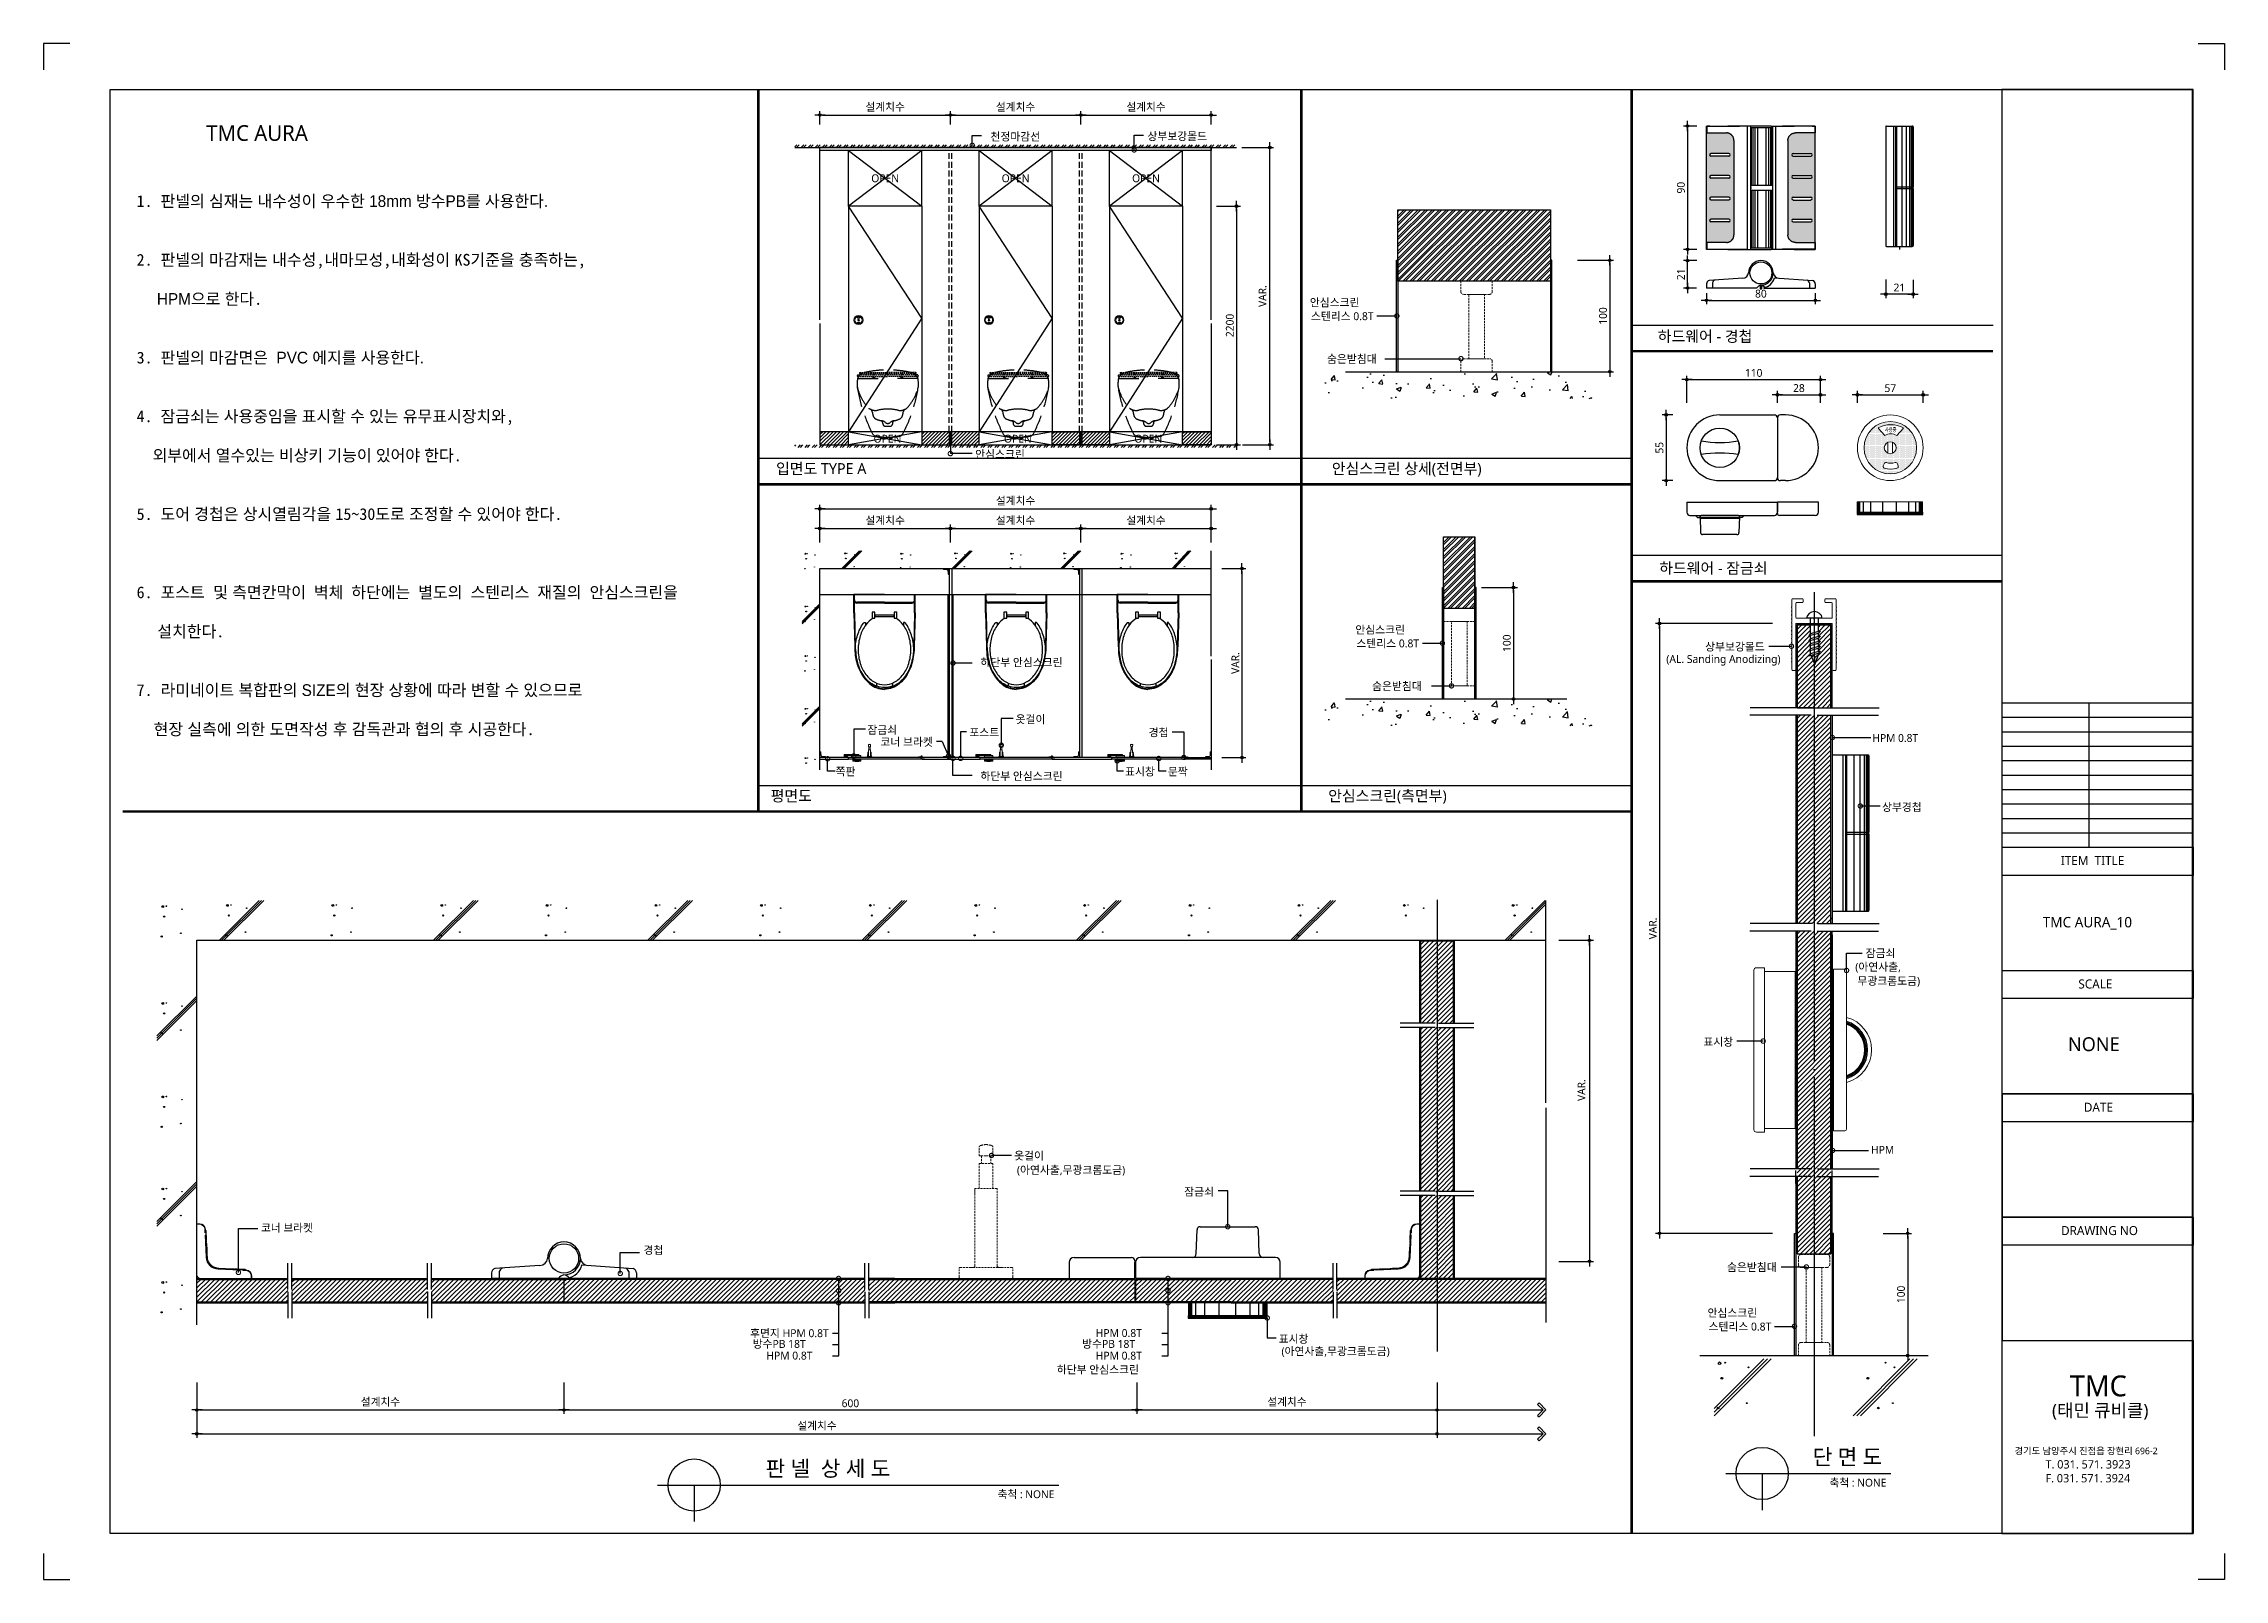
# Model space of a CAD drawing. Extents: x -256 to 8104, y -176 to 5714.
import ezdxf
from ezdxf.enums import TextEntityAlignment as Align

# ---------------------------------------------------------------- set-up
doc = ezdxf.new("R2010")
doc.units = 0
doc.header["$LTSCALE"] = 30
for name, pattern in [('CEN', [62, 60, -1, 0, -1]), ('HIDDEN', [0.375, 0.25, -0.125]), ('HIDDEN2', [4.7625, 3.175, -1.5875])]:
    doc.linetypes.add(name, pattern=pattern)
doc.layers.get('0').update_dxf_attribs({"linetype": 'CONTINUOUS'})
doc.layers.get('DEFPOINTS').update_dxf_attribs({"linetype": 'CONTINUOUS'})
for name, color, linetype in [('02---제품선', 4, 'CONTINUOUS'), ('0_toilet', 6, 'CONTINUOUS'), ('C', 2, 'CONTINUOUS'), ('curior-0Line', 252, 'CONTINUOUS'), ('DIM', 7, 'CONTINUOUS'), ('HAT', 8, 'CONTINUOUS'), ('HID', 9, 'HIDDEN'), ('jac text', 7, 'CONTINUOUS'), ('TIT', 3, 'CONTINUOUS'), ('경첩', 4, 'CONTINUOUS'), ('기타', 1, 'CONTINUOUS'), ('문자', 3, 'CONTINUOUS'), ('부자재', 4, 'CONTINUOUS'), ('상부보강몰드', 4, 'HIDDEN2'), ('옷걸이', 4, 'CONTINUOUS'), ('잠금쇠(회전형)', 4, 'CONTINUOUS'), ('중심선', 1, 'CEN'), ('치수', 1, 'CONTINUOUS'), ('판넬', 2, 'CONTINUOUS'), ('해치', 8, 'CONTINUOUS')]:
    doc.layers.add(name, color=color, linetype=linetype)
doc.styles.add('HDW', font='gulim.ttc')
doc.styles.add('돋움', font='malgun.ttf')
doc.dimstyles.new('10', dxfattribs={"dimscale": 10, "dimtxt": 3, "dimasz": 1, "dimexe": 1.5, "dimexo": 2, "dimgap": 1, "dimtad": 1, "dimdec": 0, "dimlunit": 6, "dimtxsty": '돋움', "dimblk": 'DIMDOT', "dimcen": -1, "dimdle": 1.5, "dimclrt": 3, "dimazin": 3, "dimtfac": 1, "dimtdec": 0, "dimtix": 1, "dimtmove": 2, "dimatfit": 3, "dimldrblk": 'DIMDOT', "dimarcsym": 0})
pattern_1 = [(45, (90000, 0), (-8.980256, 8.980256), [])]

# ---------------------------------------------------------------- blocks, each defined once
blk = doc.blocks.new('DIMDOT')
at = {"linetype": 'Continuous'}
blk.add_line((-2, 0), (2, 0), dxfattribs=at)
for radius in [0.5, 0.25]:
    blk.add_circle((0, 0), radius, dxfattribs=at)
blk = doc.blocks.new('*D260')
at = {"layer": 'DEFPOINTS', "color": 0}
for p in [(101541.7, 5615.9), (101041.7, 5559.6), (101541.7, 5559.6)]:
    blk.add_point(p, dxfattribs=at)
at = {"layer": 'DIM', "color": 0, "lineweight": -2, "ltscale": 10}
for p, q in [((101041.7, 5579.6), (101041.7, 5630.9)), ((101051.7, 5615.9), (101531.7, 5615.9)), ((101541.7, 5579.6), (101541.7, 5630.9))]:
    blk.add_line(p, q, dxfattribs=at)
at = {"layer": 'DIM', "color": 0, "lineweight": -2, "xscale": 10, "yscale": 10, "zscale": 10, "rotation": 180}
blk.add_blockref('DIMDOT', (101041.7, 5615.9), dxfattribs=at)
at = {"layer": 'DIM', "color": 0, "lineweight": -2, "xscale": 10, "yscale": 10, "zscale": 10}
blk.add_blockref('DIMDOT', (101541.7, 5615.9), dxfattribs=at)
at = {"layer": 'DIM', "color": 3, "insert": (101291.7, 5645.6), "char_height": 30, "attachment_point": 5, "style": '돋움'}
blk.add_mtext('설계치수', dxfattribs=at)
blk = doc.blocks.new('*D261')
at = {"layer": 'DEFPOINTS', "color": 0}
for p in [(102041.7, 5615.9), (101541.7, 5559.6), (102041.7, 5559.6)]:
    blk.add_point(p, dxfattribs=at)
at = {"layer": 'DIM', "color": 0, "lineweight": -2, "ltscale": 10}
for p, q in [((101541.7, 5579.6), (101541.7, 5630.9)), ((101551.7, 5615.9), (102031.7, 5615.9)), ((102041.7, 5579.6), (102041.7, 5630.9))]:
    blk.add_line(p, q, dxfattribs=at)
at = {"layer": 'DIM', "color": 0, "lineweight": -2, "xscale": 10, "yscale": 10, "zscale": 10, "rotation": 180}
blk.add_blockref('DIMDOT', (101541.7, 5615.9), dxfattribs=at)
at = {"layer": 'DIM', "color": 0, "lineweight": -2, "xscale": 10, "yscale": 10, "zscale": 10}
blk.add_blockref('DIMDOT', (102041.7, 5615.9), dxfattribs=at)
at = {"layer": 'DIM', "color": 3, "insert": (101791.7, 5645.6), "char_height": 30, "attachment_point": 5, "style": '돋움'}
blk.add_mtext('설계치수', dxfattribs=at)
blk = doc.blocks.new('_DOTSMALL')
at = {"color": 0, "linetype": 'ByBlock', "const_width": 0.5}
blk.add_lwpolyline([(-0.0625, 0, 1), (0.0625, 0, 1)], format="xyb", close=True, dxfattribs=at)
blk = doc.blocks.new('A$C63EC304E')
at = {"layer": '치수', "color": 1, "xscale": 2.5, "yscale": 2.5, "zscale": 2.5, "rotation": 234.3098741996962}
blk.add_blockref('_DOTSMALL', (0.31, 0.31), dxfattribs=at)
blk = doc.blocks.new('A$C2BC9653E')
at = {"layer": '치수', "xscale": 0.3333333333333333, "yscale": 0.3333333333333333, "zscale": 0.3333333333333333}
blk.add_blockref('A$C63EC304E', (0, 0), dxfattribs=at)
blk = doc.blocks.new('A$C7FC71301')
at = {"layer": '치수', "rotation": 180}
blk.add_blockref('A$C2BC9653E', (0.21, 0.21), dxfattribs=at)
blk = doc.blocks.new('A$C4A20372B')
at = {"layer": '치수'}
blk.add_blockref('A$C7FC71301', (0, 0), dxfattribs=at)
blk = doc.blocks.new('A$C566469F5')
at = {"layer": '치수'}
blk.add_blockref('A$C4A20372B', (0, 0), dxfattribs=at)
blk = doc.blocks.new('A$C7E317CD4')
at = {"layer": '해치', "xscale": 2, "yscale": 2, "zscale": 2}
blk.add_blockref('A$C566469F5', (0, 0), dxfattribs=at)
blk = doc.blocks.new('A$C601D7F27')
at = {"layer": '치수'}
blk.add_blockref('A$C7E317CD4', (0, 0), dxfattribs=at)
blk = doc.blocks.new('A$C38802C08')
at = {"layer": '치수'}
blk.add_blockref('A$C601D7F27', (0, 0), dxfattribs=at)
blk = doc.blocks.new('*D262')
at = {"layer": 'DEFPOINTS', "color": 0}
for p in [(102541.7, 5615.9), (102041.7, 5559.6), (102541.7, 5559.6)]:
    blk.add_point(p, dxfattribs=at)
at = {"layer": 'DIM', "color": 0, "lineweight": -2, "ltscale": 10}
for p, q in [((102041.7, 5579.6), (102041.7, 5630.9)), ((102051.7, 5615.9), (102531.7, 5615.9)), ((102541.7, 5579.6), (102541.7, 5630.9))]:
    blk.add_line(p, q, dxfattribs=at)
at = {"layer": 'DIM', "color": 0, "lineweight": -2, "xscale": 10, "yscale": 10, "zscale": 10, "rotation": 180}
blk.add_blockref('DIMDOT', (102041.7, 5615.9), dxfattribs=at)
at = {"layer": 'DIM', "color": 0, "lineweight": -2, "xscale": 10, "yscale": 10, "zscale": 10}
blk.add_blockref('DIMDOT', (102541.7, 5615.9), dxfattribs=at)
at = {"layer": 'DIM', "color": 3, "insert": (102291.7, 5645.6), "char_height": 30, "attachment_point": 5, "style": '돋움'}
blk.add_mtext('설계치수', dxfattribs=at)
blk = doc.blocks.new('*D263')
at = {"layer": 'DEFPOINTS', "color": 0}
for p in [(102541.7, 5266.7), (102541.7, 4351.7), (102638.6, 4351.7)]:
    blk.add_point(p, dxfattribs=at)
at = {"layer": 'DIM', "color": 0, "lineweight": -2, "ltscale": 10}
for p, q in [((102561.7, 5266.7), (102653.6, 5266.7)), ((102638.6, 5256.7), (102638.6, 4361.7)), ((102561.7, 4351.7), (102653.6, 4351.7))]:
    blk.add_line(p, q, dxfattribs=at)
at = {"layer": 'DIM', "color": 0, "lineweight": -2, "xscale": 10, "yscale": 10, "zscale": 10}
for p, rotation in [((102638.6, 5266.7), 90), ((102638.6, 4351.7), 270)]:
    blk.add_blockref('DIMDOT', p, dxfattribs=dict(at, rotation=rotation))
at = {"layer": 'DIM', "color": 3, "insert": (102613.1, 4809.2), "char_height": 30, "attachment_point": 5, "rotation": 90, "style": '돋움'}
blk.add_mtext('2200', dxfattribs=at)
blk = doc.blocks.new('*D264')
at = {"layer": 'DEFPOINTS', "color": 0}
for p in [(102562.7, 3876.8), (102562.7, 3151.8), (102659.6, 3151.8)]:
    blk.add_point(p, dxfattribs=at)
at = {"layer": 'DIM', "color": 0, "lineweight": -2, "ltscale": 10}
for p, q in [((102582.7, 3876.8), (102674.6, 3876.8)), ((102659.6, 3866.8), (102659.6, 3161.8)), ((102582.7, 3151.8), (102674.6, 3151.8))]:
    blk.add_line(p, q, dxfattribs=at)
at = {"layer": 'DIM', "color": 0, "lineweight": -2, "xscale": 10, "yscale": 10, "zscale": 10}
for p, rotation in [((102659.6, 3876.8), 90), ((102659.6, 3151.8), 270)]:
    blk.add_blockref('DIMDOT', p, dxfattribs=dict(at, rotation=rotation))
at = {"layer": 'DIM', "color": 3, "insert": (102634.4, 3514.3), "char_height": 30, "attachment_point": 5, "rotation": 90, "style": '돋움'}
blk.add_mtext('VAR.', dxfattribs=at)
blk = doc.blocks.new('*D265')
at = {"layer": 'DEFPOINTS', "color": 0}
for p in [(102541.7, 4030.4), (102041.7, 3957.3), (102541.7, 3957.3)]:
    blk.add_point(p, dxfattribs=at)
at = {"layer": 'DIM', "color": 0, "lineweight": -2, "ltscale": 10}
for p, q in [((102041.7, 3977.3), (102041.7, 4045.4)), ((102051.7, 4030.4), (102531.7, 4030.4)), ((102541.7, 3977.3), (102541.7, 4045.4))]:
    blk.add_line(p, q, dxfattribs=at)
at = {"layer": 'DIM', "color": 0, "lineweight": -2, "xscale": 10, "yscale": 10, "zscale": 10, "rotation": 180}
blk.add_blockref('DIMDOT', (102041.7, 4030.4), dxfattribs=at)
at = {"layer": 'DIM', "color": 0, "lineweight": -2, "xscale": 10, "yscale": 10, "zscale": 10}
blk.add_blockref('DIMDOT', (102541.7, 4030.4), dxfattribs=at)
at = {"layer": 'DIM', "color": 3, "insert": (102291.7, 4060), "char_height": 30, "attachment_point": 5, "style": '돋움'}
blk.add_mtext('설계치수', dxfattribs=at)
blk = doc.blocks.new('*D266')
at = {"layer": 'DEFPOINTS', "color": 0}
for p in [(102541.7, 4105.7), (101041.7, 3957.3), (102541.7, 3957.3)]:
    blk.add_point(p, dxfattribs=at)
at = {"layer": 'DIM', "color": 0, "lineweight": -2, "ltscale": 10}
for p, q in [((101041.7, 3977.3), (101041.7, 4120.7)), ((101051.7, 4105.7), (102531.7, 4105.7)), ((102541.7, 3977.3), (102541.7, 4120.7))]:
    blk.add_line(p, q, dxfattribs=at)
at = {"layer": 'DIM', "color": 0, "lineweight": -2, "xscale": 10, "yscale": 10, "zscale": 10, "rotation": 180}
blk.add_blockref('DIMDOT', (101041.7, 4105.7), dxfattribs=at)
at = {"layer": 'DIM', "color": 0, "lineweight": -2, "xscale": 10, "yscale": 10, "zscale": 10}
blk.add_blockref('DIMDOT', (102541.7, 4105.7), dxfattribs=at)
at = {"layer": 'DIM', "color": 3, "insert": (101791.7, 4135.4), "char_height": 30, "attachment_point": 5, "style": '돋움'}
blk.add_mtext('설계치수', dxfattribs=at)
blk = doc.blocks.new('*D267')
at = {"layer": 'DEFPOINTS', "color": 0}
for p in [(102041.7, 4030.4), (101541.7, 3957.3), (102041.7, 3957.3)]:
    blk.add_point(p, dxfattribs=at)
at = {"layer": 'DIM', "color": 0, "lineweight": -2, "ltscale": 10}
for p, q in [((101541.7, 3977.3), (101541.7, 4045.4)), ((101551.7, 4030.4), (102031.7, 4030.4)), ((102041.7, 3977.3), (102041.7, 4045.4))]:
    blk.add_line(p, q, dxfattribs=at)
at = {"layer": 'DIM', "color": 0, "lineweight": -2, "xscale": 10, "yscale": 10, "zscale": 10, "rotation": 180}
blk.add_blockref('DIMDOT', (101541.7, 4030.4), dxfattribs=at)
at = {"layer": 'DIM', "color": 0, "lineweight": -2, "xscale": 10, "yscale": 10, "zscale": 10}
blk.add_blockref('DIMDOT', (102041.7, 4030.4), dxfattribs=at)
at = {"layer": 'DIM', "color": 3, "insert": (101791.7, 4060), "char_height": 30, "attachment_point": 5, "style": '돋움'}
blk.add_mtext('설계치수', dxfattribs=at)
blk = doc.blocks.new('*D268')
at = {"layer": 'DEFPOINTS', "color": 0}
for p in [(101541.7, 4030.4), (101041.7, 3957.3), (101541.7, 3957.3)]:
    blk.add_point(p, dxfattribs=at)
at = {"layer": 'DIM', "color": 0, "lineweight": -2, "ltscale": 10}
for p, q in [((101041.7, 3977.3), (101041.7, 4045.4)), ((101051.7, 4030.4), (101531.7, 4030.4)), ((101541.7, 3977.3), (101541.7, 4045.4))]:
    blk.add_line(p, q, dxfattribs=at)
at = {"layer": 'DIM', "color": 0, "lineweight": -2, "xscale": 10, "yscale": 10, "zscale": 10, "rotation": 180}
blk.add_blockref('DIMDOT', (101041.7, 4030.4), dxfattribs=at)
at = {"layer": 'DIM', "color": 0, "lineweight": -2, "xscale": 10, "yscale": 10, "zscale": 10}
blk.add_blockref('DIMDOT', (101541.7, 4030.4), dxfattribs=at)
at = {"layer": 'DIM', "color": 3, "insert": (101291.7, 4060), "char_height": 30, "attachment_point": 5, "style": '돋움'}
blk.add_mtext('설계치수', dxfattribs=at)
blk = doc.blocks.new('*D269')
at = {"layer": 'DEFPOINTS', "color": 0}
for p in [(98653.4, 775.5), (100060.5, 775.5), (100060.5, 649.8)]:
    blk.add_point(p, dxfattribs=at)
at = {"layer": 'DIM', "color": 0, "lineweight": -2, "ltscale": 10}
for p, q in [((98653.4, 755.5), (98653.4, 634.8)), ((100060.5, 755.5), (100060.5, 634.8)), ((98663.4, 649.8), (100050.5, 649.8))]:
    blk.add_line(p, q, dxfattribs=at)
at = {"layer": 'DIM', "color": 0, "lineweight": -2, "xscale": 10, "yscale": 10, "zscale": 10, "rotation": 180}
blk.add_blockref('DIMDOT', (98653.4, 649.8), dxfattribs=at)
at = {"layer": 'DIM', "color": 0, "lineweight": -2, "xscale": 10, "yscale": 10, "zscale": 10}
blk.add_blockref('DIMDOT', (100060.5, 649.8), dxfattribs=at)
at = {"layer": 'DIM', "color": 3, "insert": (99357, 679.5), "char_height": 30, "attachment_point": 5, "style": '돋움'}
blk.add_mtext('설계치수', dxfattribs=at)
blk = doc.blocks.new('*D270')
at = {"layer": 'DEFPOINTS', "color": 0}
for p in [(98653.4, 775.5), (103407.3, 775.5), (103407.3, 558.3)]:
    blk.add_point(p, dxfattribs=at)
at = {"layer": 'DIM', "color": 0, "lineweight": -2, "ltscale": 10}
for p, q in [((98653.4, 755.5), (98653.4, 543.3)), ((103407.3, 755.5), (103407.3, 543.3)), ((98663.4, 558.3), (103397.3, 558.3))]:
    blk.add_line(p, q, dxfattribs=at)
at = {"layer": 'DIM', "color": 0, "lineweight": -2, "xscale": 10, "yscale": 10, "zscale": 10, "rotation": 180}
blk.add_blockref('DIMDOT', (98653.4, 558.3), dxfattribs=at)
at = {"layer": 'DIM', "color": 0, "lineweight": -2, "xscale": 10, "yscale": 10, "zscale": 10}
blk.add_blockref('DIMDOT', (103407.3, 558.3), dxfattribs=at)
at = {"layer": 'DIM', "color": 3, "insert": (101030.4, 588), "char_height": 30, "attachment_point": 5, "style": '돋움'}
blk.add_mtext('설계치수', dxfattribs=at)
blk = doc.blocks.new('*D271')
at = {"layer": 'DEFPOINTS', "color": 0}
for p in [(102256.5, 775.5), (103407.3, 775.5), (103407.3, 649.8)]:
    blk.add_point(p, dxfattribs=at)
at = {"layer": 'DIM', "color": 0, "lineweight": -2, "ltscale": 10}
for p, q in [((102256.5, 755.5), (102256.5, 634.8)), ((103407.3, 755.5), (103407.3, 634.8)), ((102266.5, 649.8), (103397.3, 649.8))]:
    blk.add_line(p, q, dxfattribs=at)
at = {"layer": 'DIM', "color": 0, "lineweight": -2, "xscale": 10, "yscale": 10, "zscale": 10, "rotation": 180}
blk.add_blockref('DIMDOT', (102256.5, 649.8), dxfattribs=at)
at = {"layer": 'DIM', "color": 0, "lineweight": -2, "xscale": 10, "yscale": 10, "zscale": 10}
blk.add_blockref('DIMDOT', (103407.3, 649.8), dxfattribs=at)
at = {"layer": 'DIM', "color": 3, "insert": (102831.9, 679.5), "char_height": 30, "attachment_point": 5, "style": '돋움'}
blk.add_mtext('설계치수', dxfattribs=at)
blk = doc.blocks.new('*D272')
at = {"layer": 'DEFPOINTS', "color": 0}
for p in [(100060.5, 775.5), (102256.5, 775.5), (102256.5, 649.8)]:
    blk.add_point(p, dxfattribs=at)
at = {"layer": 'DIM', "color": 0, "lineweight": -2, "ltscale": 10}
for p, q in [((100060.5, 755.5), (100060.5, 634.8)), ((102256.5, 755.5), (102256.5, 634.8)), ((100070.5, 649.8), (102246.5, 649.8))]:
    blk.add_line(p, q, dxfattribs=at)
at = {"layer": 'DIM', "color": 0, "lineweight": -2, "xscale": 10, "yscale": 10, "zscale": 10, "rotation": 180}
blk.add_blockref('DIMDOT', (100060.5, 649.8), dxfattribs=at)
at = {"layer": 'DIM', "color": 0, "lineweight": -2, "xscale": 10, "yscale": 10, "zscale": 10}
blk.add_blockref('DIMDOT', (102256.5, 649.8), dxfattribs=at)
at = {"layer": 'DIM', "color": 3, "insert": (101158.5, 675.3), "char_height": 30, "attachment_point": 5, "style": '돋움'}
blk.add_mtext('600', dxfattribs=at)
blk = doc.blocks.new('A$C06B31977')
for p, q in [((1.26, 11.06), (1.26, 21.17)), ((1.26, 10.11), (1.26, 0))]:
    blk.add_line(p, q)
blk = doc.blocks.new('*D273')
at = {"layer": 'DEFPOINTS', "color": 0}
for p in [(103854.1, 2451.2), (103854.1, 1219.8), (103992, 1219.8)]:
    blk.add_point(p, dxfattribs=at)
at = {"layer": 'DIM', "color": 0, "lineweight": -2, "ltscale": 10}
for p, q in [((103874.1, 2451.2), (104007, 2451.2)), ((103992, 2441.2), (103992, 1229.8)), ((103874.1, 1219.8), (104007, 1219.8))]:
    blk.add_line(p, q, dxfattribs=at)
at = {"layer": 'DIM', "color": 0, "lineweight": -2, "xscale": 10, "yscale": 10, "zscale": 10}
for p, rotation in [((103992, 2451.2), 90), ((103992, 1219.8), 270)]:
    blk.add_blockref('DIMDOT', p, dxfattribs=dict(at, rotation=rotation))
at = {"layer": 'DIM', "color": 3, "insert": (103961.2, 1876.4), "char_height": 30, "attachment_point": 5, "rotation": 90, "style": '돋움'}
blk.add_mtext('VAR.', dxfattribs=at)
blk = doc.blocks.new('A$C13EB2441')
for p, q in [((0.84, 7.37), (0.84, 14.11)), ((0.84, 6.74), (0.84, 0))]:
    blk.add_line(p, q)
blk = doc.blocks.new('*D274')
at = {"layer": 'DEFPOINTS', "color": 0}
for p in [(104877.2, 4601.3), (104365.2, 4492.7), (104877.2, 4492.7)]:
    blk.add_point(p, dxfattribs=at)
at = {"layer": 'DIM', "color": 0, "lineweight": -2, "ltscale": 10}
for p, q in [((104365.2, 4512.7), (104365.2, 4616.3)), ((104375.2, 4601.3), (104867.2, 4601.3)), ((104877.2, 4512.7), (104877.2, 4616.3))]:
    blk.add_line(p, q, dxfattribs=at)
at = {"layer": 'DIM', "color": 0, "lineweight": -2, "xscale": 10, "yscale": 10, "zscale": 10, "rotation": 180}
blk.add_blockref('DIMDOT', (104365.2, 4601.3), dxfattribs=at)
at = {"layer": 'DIM', "color": 0, "lineweight": -2, "xscale": 10, "yscale": 10, "zscale": 10}
blk.add_blockref('DIMDOT', (104877.2, 4601.3), dxfattribs=at)
at = {"layer": 'DIM', "color": 3, "insert": (104621.2, 4626.9), "char_height": 30, "attachment_point": 5, "style": '돋움'}
blk.add_mtext('110', dxfattribs=at)
blk = doc.blocks.new('*D275')
at = {"layer": 'DEFPOINTS', "color": 0}
for p in [(104877.2, 4543.3), (104712.2, 4492.7), (104877.2, 4492.7)]:
    blk.add_point(p, dxfattribs=at)
at = {"layer": 'DIM', "color": 0, "lineweight": -2, "ltscale": 10}
for p, q in [((104712.2, 4512.7), (104712.2, 4558.3)), ((104722.2, 4543.3), (104867.2, 4543.3)), ((104877.2, 4512.7), (104877.2, 4558.3))]:
    blk.add_line(p, q, dxfattribs=at)
at = {"layer": 'DIM', "color": 0, "lineweight": -2, "xscale": 10, "yscale": 10, "zscale": 10, "rotation": 180}
blk.add_blockref('DIMDOT', (104712.2, 4543.3), dxfattribs=at)
at = {"layer": 'DIM', "color": 0, "lineweight": -2, "xscale": 10, "yscale": 10, "zscale": 10}
blk.add_blockref('DIMDOT', (104877.2, 4543.3), dxfattribs=at)
at = {"layer": 'DIM', "color": 3, "insert": (104794.7, 4568.8), "char_height": 30, "attachment_point": 5, "style": '돋움'}
blk.add_mtext('28', dxfattribs=at)
blk = doc.blocks.new('*D276')
at = {"layer": 'DEFPOINTS', "color": 0}
for p in [(105270.9, 4543.3), (105018.9, 4492.7), (105270.9, 4492.7)]:
    blk.add_point(p, dxfattribs=at)
at = {"layer": 'DIM', "color": 0, "lineweight": -2, "ltscale": 10}
for p, q in [((105018.9, 4512.7), (105018.9, 4558.3)), ((105028.9, 4543.3), (105260.9, 4543.3)), ((105270.9, 4512.7), (105270.9, 4558.3))]:
    blk.add_line(p, q, dxfattribs=at)
at = {"layer": 'DIM', "color": 0, "lineweight": -2, "xscale": 10, "yscale": 10, "zscale": 10, "rotation": 180}
blk.add_blockref('DIMDOT', (105018.9, 4543.3), dxfattribs=at)
at = {"layer": 'DIM', "color": 0, "lineweight": -2, "xscale": 10, "yscale": 10, "zscale": 10}
blk.add_blockref('DIMDOT', (105270.9, 4543.3), dxfattribs=at)
at = {"layer": 'DIM', "color": 3, "insert": (105144.9, 4568.6), "char_height": 30, "attachment_point": 5, "style": '돋움'}
blk.add_mtext('57', dxfattribs=at)
blk = doc.blocks.new('*D277')
at = {"layer": 'DEFPOINTS', "color": 0}
for p in [(104422.8, 5574), (104367.8, 5100.9), (104422.8, 5100.9)]:
    blk.add_point(p, dxfattribs=at)
at = {"layer": 'DIM', "color": 0, "lineweight": -2, "ltscale": 10}
for p, q in [((104402.8, 5574), (104352.8, 5574)), ((104367.8, 5564), (104367.8, 5110.9)), ((104402.8, 5100.9), (104352.8, 5100.9))]:
    blk.add_line(p, q, dxfattribs=at)
at = {"layer": 'DIM', "color": 0, "lineweight": -2, "xscale": 10, "yscale": 10, "zscale": 10}
for p, rotation in [((104367.8, 5574), 90), ((104367.8, 5100.9), 270)]:
    blk.add_blockref('DIMDOT', p, dxfattribs=dict(at, rotation=rotation))
at = {"layer": 'DIM', "color": 3, "insert": (104342.3, 5337.5), "char_height": 30, "attachment_point": 5, "rotation": 90, "style": '돋움'}
blk.add_mtext('90', dxfattribs=at)
blk = doc.blocks.new('*D278')
at = {"layer": 'DEFPOINTS', "color": 0}
for p in [(104440.4, 4952.7), (104857.5, 4952.7), (104857.5, 4905.3)]:
    blk.add_point(p, dxfattribs=at)
at = {"layer": 'DIM', "color": 0, "lineweight": -2, "ltscale": 10}
for p, q in [((104440.4, 4932.7), (104440.4, 4890.3)), ((104857.5, 4932.7), (104857.5, 4890.3)), ((104450.4, 4905.3), (104847.5, 4905.3))]:
    blk.add_line(p, q, dxfattribs=at)
at = {"layer": 'DIM', "color": 0, "lineweight": -2, "xscale": 10, "yscale": 10, "zscale": 10, "rotation": 180}
blk.add_blockref('DIMDOT', (104440.4, 4905.3), dxfattribs=at)
at = {"layer": 'DIM', "color": 0, "lineweight": -2, "xscale": 10, "yscale": 10, "zscale": 10}
blk.add_blockref('DIMDOT', (104857.5, 4905.3), dxfattribs=at)
at = {"layer": 'DIM', "color": 3, "insert": (104648.9, 4930.8), "char_height": 30, "attachment_point": 5, "style": '돋움'}
blk.add_mtext('80', dxfattribs=at)
blk = doc.blocks.new('*D279')
at = {"layer": 'DEFPOINTS', "color": 0}
for p in [(104367.8, 5057.7), (104422.8, 5057.7), (104422.1, 4952.7)]:
    blk.add_point(p, dxfattribs=at)
at = {"layer": 'DIM', "color": 0, "lineweight": -2, "ltscale": 10}
for p, q in [((104402.8, 5057.7), (104352.8, 5057.7)), ((104367.8, 4962.7), (104367.8, 5047.7)), ((104402.1, 4952.7), (104352.8, 4952.7))]:
    blk.add_line(p, q, dxfattribs=at)
at = {"layer": 'DIM', "color": 0, "lineweight": -2, "xscale": 10, "yscale": 10, "zscale": 10}
for p, rotation in [((104367.8, 5057.7), 90), ((104367.8, 4952.7), 270)]:
    blk.add_blockref('DIMDOT', p, dxfattribs=dict(at, rotation=rotation))
at = {"layer": 'DIM', "color": 3, "insert": (104342.5, 5005.2), "char_height": 30, "attachment_point": 5, "rotation": 90, "style": '돋움'}
blk.add_mtext('21', dxfattribs=at)
blk = doc.blocks.new('*D280')
at = {"layer": 'DEFPOINTS', "color": 0}
for p in [(105127.3, 5004.9), (105232.3, 5004.1), (105127.3, 4929.2)]:
    blk.add_point(p, dxfattribs=at)
at = {"layer": 'DIM', "color": 0, "lineweight": -2, "ltscale": 10}
for p, q in [((105127.3, 4984.9), (105127.3, 4914.2)), ((105232.3, 4984.1), (105232.3, 4914.2)), ((105222.3, 4929.2), (105137.3, 4929.2))]:
    blk.add_line(p, q, dxfattribs=at)
at = {"layer": 'DIM', "color": 0, "lineweight": -2, "xscale": 10, "yscale": 10, "zscale": 10, "rotation": 180}
blk.add_blockref('DIMDOT', (105127.3, 4929.2), dxfattribs=at)
at = {"layer": 'DIM', "color": 0, "lineweight": -2, "xscale": 10, "yscale": 10, "zscale": 10}
blk.add_blockref('DIMDOT', (105232.3, 4929.2), dxfattribs=at)
at = {"layer": 'DIM', "color": 3, "insert": (105179.8, 4954.5), "char_height": 30, "attachment_point": 5, "style": '돋움'}
blk.add_mtext('21', dxfattribs=at)
blk = doc.blocks.new('A$C10E41893')
at = {"layer": '부자재'}
for p, q in [((6, 0), (6, 196)), ((123, 196), (6, 196)), ((123, 192), (6, 192)), ((55, 0), (55, 177)), ((61, 0), (61, 177)), ((6, 0), (6, -196)), ((55, 0), (55, -177)), ((61, 0), (61, -177)), ((123, -192), (6, -192)), ((123, -196), (6, -196))]:
    blk.add_line(p, q, dxfattribs=at)
for points in [[(123, 196, -0.012538), (123, 196), (335, 190, -0.055395), (445, 175, -0.154276), (577, 93, -0.179504), (612, 0, -0.179504)], [(123, 192, -0.012538), (123, 192), (335, 187, -0.055395), (444, 172, -0.154276), (574, 91, -0.179504), (608, 0, -0.179504)], [(157, -72, 0.089162), (200, -119, 0.085733), (270, -155, 0.075373), (359, -168, 0.075373), (447, -155, 0.085733), (517, -119, 0.106084), (567, -62, 0.126931), (583, 0, 0.126931), (567, 62, 0.106084), (517, 119, 0.085733), (447, 155, 0.075373), (359, 168, 0.075373), (270, 155, 0.085733), (200, 119, 0.089162), (157, 72)], [(572, 51), (589, 51), (589, 60, 0.021185), (583, 71, 0.106084), (528, 134, 0.085733), (453, 172, 0.075373), (359, 187, 0.075373), (265, 172, 0.085733), (189, 134, 0.007337), (184, 130), (184, 122), (205, 122)], [(123, -196, 0.012538), (123, -196), (335, -190, 0.055395), (445, -175, 0.154276), (577, -93, 0.179504), (612, 0, 0.179504)], [(123, -192, 0.012538), (123, -192), (335, -187, 0.055395), (444, -172, 0.154276), (574, -91, 0.179504), (608, 0, 0.179504)], [(589, -51, 0.090214), (598, 0, 0.090214), (589, 51, 0.106084)], [(572, -51), (589, -51), (589, -60, -0.021185), (583, -71, -0.106084), (528, -134, -0.085733), (453, -172, -0.075373), (359, -187, -0.075373), (265, -172, -0.085733), (189, -134, -0.007337), (184, -130), (184, -122), (205, -122)]]:
    blk.add_lwpolyline(points, format="xyb", dxfattribs=at)
blk.add_lwpolyline([(138, -61), (119, -61), (119, -79), (157, -79), (157, -61), (138, -61), (147, -61), (147, 61), (138, 61), (157, 61), (157, 79), (119, 79), (119, 61), (138, 61), (138, -61), (119, -61)], dxfattribs=at)
for centre, start, end in [((40, 177), 0, 90), ((46, 177), 0, 90), ((40, -177), 270, 0), ((46, -177), 270, 0)]:
    blk.add_arc(centre, 15, start, end, dxfattribs=at)
blk = doc.blocks.new('A$C460A2A32')
at = {"color": 0}
for p, q in [((3, 20), (0, 16)), ((3, 20), (9, 20)), ((4, 10), (162, 10)), ((9, 20), (162, 20)), ((13, 32), (11, 30)), ((13, 32), (162, 32)), ((13, 27), (162, 27)), ((312, 32), (162, 32)), ((312, 27), (162, 27)), ((316, 20), (162, 20)), ((321, 10), (162, 10)), ((312, 32), (313, 30)), ((322, 20), (316, 20)), ((322, 20), (324, 16))]:
    blk.add_line(p, q, dxfattribs=at)
for centre, radius, start, end in [((4, 14), 4, 150.0107, 270), ((13, 29), 2, 135, 270), ((109, 28), 26, 182.6717, 198.4118), ((109, 10), 26, 180, 202.6199), ((107, 28), 23, 183.0205, 200.9186), ((107, 10), 23, 180, 205.7715), ((69, 10), 23, 334.2285, 0), ((69, 28), 23, 339.0814, 356.9795), ((67, 10), 26, 337.3801, 0), ((67, 28), 26, 341.5882, 357.3283), ((257, 10), 26, 180, 202.6199), ((257, 28), 26, 182.6717, 198.4118), ((256, 28), 23, 183.0205, 200.9186), ((256, 10), 23, 180, 205.7715), ((217, 10), 23, 334.2285, 0), ((217, 28), 23, 339.0814, 356.9795), ((216, 28), 26, 341.5882, 357.3283), ((216, 10), 26, 337.3801, 0), ((312, 29), 2, 270, 45), ((321, 14), 4, 270, 29.9893)]:
    blk.add_arc(centre, radius, start, end, dxfattribs=at)
blk = doc.blocks.new('*D281')
at = {"layer": 'DEFPOINTS', "color": 0}
for p in [(104330.9, 4466.1), (104285.2, 4214.1), (104330.9, 4214.1)]:
    blk.add_point(p, dxfattribs=at)
at = {"layer": 'DIM', "color": 0, "lineweight": -2, "ltscale": 10}
for p, q in [((104310.9, 4466.1), (104270.2, 4466.1)), ((104285.2, 4456.1), (104285.2, 4224.1)), ((104310.9, 4214.1), (104270.2, 4214.1))]:
    blk.add_line(p, q, dxfattribs=at)
at = {"layer": 'DIM', "color": 0, "lineweight": -2, "xscale": 10, "yscale": 10, "zscale": 10}
for p, rotation in [((104285.2, 4466.1), 90), ((104285.2, 4214.1), 270)]:
    blk.add_blockref('DIMDOT', p, dxfattribs=dict(at, rotation=rotation))
at = {"layer": 'DIM', "color": 3, "insert": (104259.9, 4340.1), "char_height": 30, "attachment_point": 5, "rotation": 90, "style": '돋움'}
blk.add_mtext('55', dxfattribs=at)
blk = doc.blocks.new('*D282')
at = {"layer": 'DEFPOINTS', "color": 0}
for p in [(104712.9, 3666.1), (104260.1, 1327.1), (104712.9, 1327.1)]:
    blk.add_point(p, dxfattribs=at)
at = {"layer": 'DIM', "color": 0, "lineweight": -2, "ltscale": 10}
for p, q in [((104692.9, 3666.1), (104245.1, 3666.1)), ((104260.1, 3656.1), (104260.1, 1337.1)), ((104692.9, 1327.1), (104245.1, 1327.1))]:
    blk.add_line(p, q, dxfattribs=at)
at = {"layer": 'DIM', "color": 0, "lineweight": -2, "xscale": 10, "yscale": 10, "zscale": 10}
for p, rotation in [((104260.1, 3666.1), 90), ((104260.1, 1327.1), 270)]:
    blk.add_blockref('DIMDOT', p, dxfattribs=dict(at, rotation=rotation))
at = {"layer": 'DIM', "color": 3, "insert": (104234.8, 2496.6), "char_height": 30, "attachment_point": 5, "rotation": 90, "style": '돋움'}
blk.add_mtext('VAR.', dxfattribs=at)
blk = doc.blocks.new('*D283')
at = {"layer": 'DEFPOINTS', "color": 0}
for p in [(105097.3, 1327.2), (105097.3, 858.9), (105211.6, 858.9)]:
    blk.add_point(p, dxfattribs=at)
at = {"layer": 'DIM', "color": 0, "lineweight": -2, "ltscale": 10}
for p, q in [((105117.3, 1327.2), (105226.6, 1327.2)), ((105211.6, 1317.2), (105211.6, 868.9)), ((105117.3, 858.9), (105226.6, 858.9))]:
    blk.add_line(p, q, dxfattribs=at)
at = {"layer": 'DIM', "color": 0, "lineweight": -2, "xscale": 10, "yscale": 10, "zscale": 10}
for p, rotation in [((105211.6, 1327.2), 90), ((105211.6, 858.9), 270)]:
    blk.add_blockref('DIMDOT', p, dxfattribs=dict(at, rotation=rotation))
at = {"layer": 'DIM', "color": 3, "insert": (105186, 1093), "char_height": 30, "attachment_point": 5, "rotation": 90, "style": '돋움'}
blk.add_mtext('100', dxfattribs=at)
blk = doc.blocks.new('*D284')
at = {"layer": 'DEFPOINTS', "color": 0}
for p in [(103557.7, 3804.2), (103557.7, 3376.7), (103700.6, 3376.7)]:
    blk.add_point(p, dxfattribs=at)
at = {"layer": 'DIM', "color": 0, "lineweight": -2, "ltscale": 10}
for p, q in [((103577.7, 3804.2), (103715.6, 3804.2)), ((103700.6, 3794.2), (103700.6, 3386.7)), ((103577.7, 3376.7), (103715.6, 3376.7))]:
    blk.add_line(p, q, dxfattribs=at)
at = {"layer": 'DIM', "color": 0, "lineweight": -2, "xscale": 10, "yscale": 10, "zscale": 10}
for p, rotation in [((103700.6, 3804.2), 90), ((103700.6, 3376.7), 270)]:
    blk.add_blockref('DIMDOT', p, dxfattribs=dict(at, rotation=rotation))
at = {"layer": 'DIM', "color": 3, "insert": (103675, 3590.5), "char_height": 30, "attachment_point": 5, "rotation": 90, "style": '돋움'}
blk.add_mtext('100', dxfattribs=at)
blk = doc.blocks.new('*D285')
at = {"layer": 'DEFPOINTS', "color": 0}
for p in [(103926.4, 5059.1), (103926.4, 4631.7), (104069.3, 4631.7)]:
    blk.add_point(p, dxfattribs=at)
at = {"layer": 'DIM', "color": 0, "lineweight": -2, "ltscale": 10}
for p, q in [((103946.4, 5059.1), (104084.3, 5059.1)), ((104069.3, 5049.1), (104069.3, 4641.7)), ((103946.4, 4631.7), (104084.3, 4631.7))]:
    blk.add_line(p, q, dxfattribs=at)
at = {"layer": 'DIM', "color": 0, "lineweight": -2, "xscale": 10, "yscale": 10, "zscale": 10}
for p, rotation in [((104069.3, 5059.1), 90), ((104069.3, 4631.7), 270)]:
    blk.add_blockref('DIMDOT', p, dxfattribs=dict(at, rotation=rotation))
at = {"layer": 'DIM', "color": 3, "insert": (104043.7, 4845.4), "char_height": 30, "attachment_point": 5, "rotation": 90, "style": '돋움'}
blk.add_mtext('100', dxfattribs=at)
blk = doc.blocks.new('*D286')
at = {"layer": 'DEFPOINTS', "color": 0}
for p in [(102638.6, 5491.5), (102766, 5491.5), (102641.1, 4351.7)]:
    blk.add_point(p, dxfattribs=at)
at = {"layer": 'DIM', "color": 0, "lineweight": -2, "ltscale": 10}
for p, q in [((102658.6, 5491.5), (102781, 5491.5)), ((102766, 4361.7), (102766, 5481.5)), ((102661.1, 4351.7), (102781, 4351.7))]:
    blk.add_line(p, q, dxfattribs=at)
at = {"layer": 'DIM', "color": 0, "lineweight": -2, "xscale": 10, "yscale": 10, "zscale": 10}
for p, rotation in [((102766, 5491.5), 90), ((102766, 4351.7), 270)]:
    blk.add_blockref('DIMDOT', p, dxfattribs=dict(at, rotation=rotation))
at = {"layer": 'DIM', "color": 3, "insert": (102738.7, 4921.6), "char_height": 30, "attachment_point": 5, "rotation": 90, "style": '돋움'}
blk.add_mtext('VAR.', dxfattribs=at)
blk = doc.blocks.new('AURA_10', base_point=(98321.5, 175.8))
h = blk.add_hatch()
h.set_pattern_fill('ANSI31', color=3, scale=3, angle=180)
h.set_pattern_definition([(225, (98360, 0), (6.735192, -6.735192), [])])
h.paths.add_polyline_path([(101151.7, 4401.7), (101041.7, 4401.7), (101041.7, 4351.7), (101151.7, 4351.7)])
h.paths.add_polyline_path([(101536.7, 4401.7), (101431.7, 4401.7), (101431.7, 4351.7), (101536.7, 4351.7)])
h.paths.add_polyline_path([(101651.7, 4401.7), (101546.7, 4401.7), (101546.7, 4351.7), (101651.7, 4351.7)])
h.paths.add_polyline_path([(102036.7, 4401.7), (101931.7, 4401.7), (101931.7, 4351.7), (102036.7, 4351.7)])
h.paths.add_polyline_path([(102151.7, 4401.7), (102046.7, 4401.7), (102046.7, 4351.7), (102151.7, 4351.7)])
h.paths.add_polyline_path([(102541.7, 4401.7), (102431.7, 4401.7), (102431.7, 4351.7), (102541.7, 4351.7)])
h = blk.add_hatch()
h.set_pattern_fill('ANSI31', color=2, style=0)
h.set_pattern_definition([(45, (98360, 0), (-2.245064, 2.245064), [])])
h.paths.add_polyline_path([(101546.7, 4401.7), (101536.7, 4401.7), (101536.7, 4351.7), (101546.7, 4351.7)])
h = blk.add_hatch()
h.set_pattern_fill('ANSI31', color=2, style=0)
h.set_pattern_definition([(45, (98860, 0), (-2.245064, 2.245064), [])])
h.paths.add_polyline_path([(102046.7, 4401.7), (102036.7, 4401.7), (102036.7, 4351.7), (102046.7, 4351.7)])
h = blk.add_hatch()
h.set_pattern_fill('ANSI31', color=2, style=0)
h.set_pattern_definition([(45, (101538.1663, 1839.9894), (-2.245064, 2.245064), [])])
h.paths.add_polyline_path([(103432.7, 3804.2), (103427.7, 3804.2), (103427.7, 3592.5, -1), (103427.7, 3588.4), (103427.7, 3376.7), (103432.7, 3376.7)])
h.paths.add_polyline_path([(103557.7, 3588.4, -1), (103557.7, 3592.5), (103557.7, 3804.2), (103552.7, 3804.2), (103552.7, 3376.7), (103557.7, 3376.7)])
at = {"layer": 'HAT'}
h = blk.add_hatch(dxfattribs=at)
h.set_pattern_fill('ANSI32', color=256, scale=2, style=0)
h.set_pattern_definition([(45, (89705.63, -141.476), (-13.470384, 13.470384), []), (45, (89714.61, -141.476), (-13.470384, 13.470384), [])])
h.paths.add_polyline_path([(100945, 5501.5), (102638.6, 5501.5), (102638.6, 5491.5), (100945, 5491.5)])
h = blk.add_hatch(dxfattribs=at)
h.set_pattern_fill('ANSI32', color=256, scale=2, style=0)
h.set_pattern_definition([(45, (90000, 0), (-13.470384, 13.470384), []), (45, (90008.98, 0), (-13.470384, 13.470384), [])])
h.paths.add_polyline_path([(103256.9, 5252.9), (103842.3, 5252.9), (103842.3, 4978.3), (103256.9, 4978.3)])
h = blk.add_hatch(dxfattribs=at)
h.set_pattern_fill('ANSI32', color=256, scale=2, style=0)
h.set_pattern_definition([(45, (89705.63, 40.504), (-13.470384, 13.470384), []), (45, (89714.61, 40.504), (-13.470384, 13.470384), [])])
h.paths.add_polyline_path([(100945, 4341.3), (102638.6, 4341.3), (102638.6, 4351.3), (100945, 4351.3)])
h = blk.add_hatch(dxfattribs=at)
h.set_pattern_fill('ANSI32', color=256, scale=2, style=0)
h.set_pattern_definition([(45, (98351.317, 0), (-13.470384, 13.470384), []), (45, (98360.298, 0), (-13.470384, 13.470384), [])])
h.paths.add_polyline_path([(103552.7, 3998), (103432.7, 3998), (103432.7, 3723.4), (103552.7, 3723.4), (103552.7, 3804.2)])
at = {"layer": 'HAT', "transparency": 33554687}
h = blk.add_hatch(dxfattribs=at)
h.set_pattern_fill('ANSI31', color=256, scale=4, style=0)
h.set_pattern_definition(pattern_1)
h.paths.add_polyline_path([(104787.6, 3343.1), (104844, 3343.1), (104852.6, 3343.1), (104852.6, 3547.8), (104832.5, 3542.4), (104839.1, 3551.2), (104839.1, 3563.4), (104832.5, 3561.7), (104839, 3570.4), (104839.1, 3570.4), (104839.1, 3582.7), (104832.4, 3580.9), (104839, 3589.7), (104839.1, 3589.7), (104839.1, 3602), (104832.4, 3600.2), (104838.9, 3608.9), (104839.1, 3609), (104839.1, 3621.2), (104832.3, 3619.4), (104838.9, 3628.2), (104839.1, 3628.2), (104839.1, 3661.1), (104787.6, 3661.1)])
h.paths.add_polyline_path([(104866.2, 3343.1), (104917.6, 3343.1), (104917.6, 3661.1), (104869.1, 3661.1), (104869.1, 3636.2), (104875.6, 3637.9), (104869.1, 3629.2), (104869.1, 3616.9), (104875.6, 3618.7), (104869.1, 3609.9), (104869.1, 3609.9), (104869.1, 3597.7), (104875.7, 3599.4), (104869.2, 3590.7), (104869.1, 3590.7), (104869.1, 3578.4), (104875.7, 3580.2), (104869.2, 3571.4), (104869.1, 3571.4), (104869.1, 3559.2), (104875.8, 3560.9), (104869.3, 3552.2), (104869.1, 3552.1), (104869.1, 3545.6), (104855.1, 3509), (104852.6, 3514.8), (104852.6, 3343.1)])
at = {"layer": 'HAT'}
h = blk.add_hatch(dxfattribs=at)
h.set_pattern_fill('ANSI31', color=256, scale=4, style=0)
h.set_pattern_definition(pattern_1)
edge = h.paths.add_edge_path()
edge.add_line((104917.6, 3265.4), (104858.2, 3265.4))
edge.add_arc((104856.1, 3265.4), 2.08, -54.30987, 0, ccw=False)
edge.add_arc((104856.1, 3265.4), 2.08, 125.69013, 305.69013, ccw=False)
edge.add_arc((104856.1, 3265.4), 2.08, 0, 125.69013, ccw=False)
edge.add_line((104858.2, 3265.4), (104917.6, 3265.4))
edge.add_line((104917.6, 3265.4), (104917.6, 3314.1))
edge.add_line((104917.6, 3314.1), (104907.3, 3314.1))
edge.add_spline(control_points=[(104904.5, 3306.3), (104905.5, 3308.9), (104906.4, 3311.6), (104907.3, 3314.1)], knot_values=[0, 0, 0, 0, 0.152076, 0.152076, 0.152076, 0.152076], degree=3, periodic=0)
edge.add_line((104907.3, 3314.1), (104852.6, 3314.1))
edge.add_line((104852.6, 3314.1), (104852.6, 2515.6))
edge.add_line((104852.6, 2515.6), (104909.3, 2515.6))
edge.add_spline(control_points=[(104909.3, 2515.6), (104912.5, 2524.3), (104915.5, 2532.2), (104917.6, 2536)], knot_values=[0.152076, 0.152076, 0.152076, 0.152076, 0.673721, 0.673721, 0.673721, 0.673721], degree=3, periodic=0)
edge.add_spline(control_points=[(104920, 2515.6), (104920.5, 2525.6), (104921.6, 2540.9), (104918.7, 2538), (104917.6, 2536)], knot_values=[0.673721, 0.673721, 0.673721, 0.673721, 1.332503, 1.60798, 1.60798, 1.60798, 1.60798], degree=3, periodic=0)
edge.add_line((104917.6, 2536), (104917.6, 3265.4))
h.paths.add_polyline_path([(104852.6, 3314.1), (104787.6, 3314.1), (104787.6, 2515.6), (104852.6, 2515.6)])
h = blk.add_hatch(dxfattribs=at)
h.set_pattern_fill('ANSI31', color=256, scale=4, style=0)
h.set_pattern_definition(pattern_1)
h.paths.add_polyline_path([(104852.6, 2030), (104787.6, 2030), (104787.6, 1574.5), (104852.6, 1574.5), (104852.6, 1684, -0.567825), (104852.6, 1687.6)])
h.paths.add_polyline_path([(104917.6, 2030), (104852.6, 2030), (104852.6, 1687.6, -0.582142), (104855.8, 1685.8), (104917.6, 1685.8)])
edge = h.paths.add_edge_path()
edge.add_line((104917.6, 1685.8), (104855.8, 1685.8))
edge.add_arc((104853.7, 1685.8), 2.08, -54.30987, 0, ccw=False)
edge.add_arc((104853.7, 1685.8), 2.08, 239.17799, 305.69013, ccw=False)
edge.add_line((104852.6, 1684), (104852.6, 1574.5))
edge.add_line((104852.6, 1574.5), (104909.3, 1574.5))
edge.add_spline(control_points=[(104909.3, 1574.5), (104912.5, 1583.3), (104915.5, 1591.1), (104917.6, 1594.9)], knot_values=[0.152076, 0.152076, 0.152076, 0.152076, 0.673721, 0.673721, 0.673721, 0.673721], degree=3, periodic=0)
edge.add_line((104917.6, 1594.9), (104917.6, 1685.8))
h.paths.add_polyline_path([(104852.6, 2486.6), (104787.6, 2486.6), (104787.6, 2030), (104852.6, 2030)])
edge = h.paths.add_edge_path()
edge.add_line((104917.6, 2486.6), (104907.3, 2486.6))
edge.add_spline(control_points=[(104904.5, 2478.8), (104905.5, 2481.4), (104906.4, 2484), (104907.3, 2486.6)], knot_values=[0, 0, 0, 0, 0.152076, 0.152076, 0.152076, 0.152076], degree=3, periodic=0)
edge.add_line((104907.3, 2486.6), (104852.6, 2486.6))
edge.add_line((104852.6, 2486.6), (104852.6, 2030))
edge.add_line((104852.6, 2030), (104917.6, 2030))
edge.add_line((104917.6, 2030), (104917.6, 2486.6))
at = {"layer": 'HAT', "transparency": 33554687}
h = blk.add_hatch(dxfattribs=at)
h.set_pattern_fill('ANSI31', color=256, scale=4, style=0)
h.set_pattern_definition(pattern_1)
h.paths.add_polyline_path([(104787.6, 1574.5), (104787.6, 1545.5), (104842, 1545.5), (104852.6, 1545.5), (104852.6, 1574.5), (104844, 1574.5)])
h.paths.add_polyline_path([(104917.6, 1545.5), (104917.6, 1574.5), (104866.2, 1574.5), (104852.6, 1574.5), (104852.6, 1545.5), (104864.3, 1545.5)])
h = blk.add_hatch(dxfattribs=at)
h.set_pattern_fill('ANSI31', color=256, scale=4, style=0)
h.set_pattern_definition(pattern_1)
h.paths.add_polyline_path([(104842, 1545.5), (104787.6, 1545.5), (104787.6, 1248.7), (104852.6, 1248.7), (104852.6, 1545.5)])
h.paths.add_polyline_path([(104917.6, 1545.5), (104864.3, 1545.5), (104852.6, 1545.5), (104852.6, 1248.7), (104917.6, 1248.7)])
at = {"layer": '해치'}
h = blk.add_hatch(dxfattribs=at)
h.set_pattern_fill('DOTS', color=256, scale=2.628474)
h.set_pattern_definition([(0, (101478.674, 5909.0414), (2.086351, 4.172702), [0, -4.172702])])
edge = h.paths.add_edge_path()
edge.add_line((104440.9, 5127.4), (104441, 5127.4))
edge.add_spline(control_points=[(104441, 5127.4), (104441.2, 5127.4), (104452.7, 5127.4)], knot_values=[-0.724312, -0.724312, -0.724312, 0.724312, 0.724312, 0.724312], weights=[1, 0.748956, 1], degree=2, periodic=0)
edge.add_line((104452.7, 5127.4), (104516.6, 5127.4))
edge.add_spline(control_points=[(104516.6, 5127.4), (104545.5, 5127.4), (104545.5, 5156.4)], knot_values=[-1.570796, -1.570796, -1.570796, 0, 0, 0], weights=[1, 0.707107, 1], degree=2, periodic=0)
edge.add_line((104545.5, 5156.4), (104545.5, 5518.6))
edge.add_spline(control_points=[(104545.5, 5518.6), (104545.5, 5547.5), (104516.6, 5547.5)], knot_values=[0, 0, 0, 1.570796, 1.570796, 1.570796], weights=[1, 0.707107, 1], degree=2, periodic=0)
edge.add_line((104516.6, 5547.5), (104452.7, 5547.5))
edge.add_spline(control_points=[(104452.7, 5547.5), (104441.2, 5547.5), (104441, 5547.5)], knot_values=[-0.724312, -0.724312, -0.724312, 0.724312, 0.724312, 0.724312], weights=[1, 0.748956, 1], degree=2, periodic=0)
edge.add_line((104440.9, 5547.5), (104440.9, 5127.4))
h.paths.add_polyline_path([(104525.8, 5468.7, -0.414214), (104531.1, 5463.5, -0.414214), (104525.8, 5458.2), (104457.5, 5458.2, -0.414214), (104452.2, 5463.5, -0.414214), (104457.5, 5468.7)], flags=16)
h.paths.add_polyline_path([(104525.8, 5384.7, -0.414214), (104531.1, 5379.5, -0.414214), (104525.8, 5374.2), (104457.5, 5374.2, -0.414214), (104452.2, 5379.5, -0.414214), (104457.5, 5384.7)], flags=16)
h.paths.add_polyline_path([(104525.8, 5300.7, -0.414214), (104531.1, 5295.5, -0.414214), (104525.8, 5290.2), (104457.5, 5290.2, -0.414214), (104452.2, 5295.5, -0.414214), (104457.5, 5300.7)], flags=16)
h.paths.add_polyline_path([(104525.8, 5216.7, -0.414214), (104531.1, 5211.4, -0.414214), (104525.8, 5206.2), (104457.5, 5206.2, -0.414214), (104452.2, 5211.4, -0.414214), (104457.5, 5216.7)], flags=16)
h = blk.add_hatch(dxfattribs=at)
h.set_pattern_fill('DOTS', color=256, scale=2.628474)
h.set_pattern_definition([(0, (101004.0565, 5909.0414), (2.086351, 4.1727023), [0, -4.1727023])])
edge = h.paths.add_edge_path()
edge.add_spline(control_points=[(104752.3, 5518.6), (104752.3, 5547.5), (104781.3, 5547.5)], knot_values=[0, 0, 0, 1.570796, 1.570796, 1.570796], weights=[1, 0.707107, 1], degree=2, periodic=0)
edge.add_line((104781.3, 5547.5), (104845.2, 5547.5))
edge.add_spline(control_points=[(104845.2, 5547.5), (104856.7, 5547.5), (104856.9, 5547.5)], knot_values=[-0.724312, -0.724312, -0.724312, 0.724312, 0.724312, 0.724312], weights=[1, 0.748956, 1], degree=2, periodic=0)
edge.add_line((104857, 5547.5), (104857, 5127.4))
edge.add_line((104857, 5127.4), (104856.9, 5127.4))
edge.add_spline(control_points=[(104856.9, 5127.4), (104856.7, 5127.4), (104845.2, 5127.4)], knot_values=[-0.724312, -0.724312, -0.724312, 0.724312, 0.724312, 0.724312], weights=[1, 0.748956, 1], degree=2, periodic=0)
edge.add_line((104845.2, 5127.4), (104781.3, 5127.4))
edge.add_spline(control_points=[(104781.3, 5127.4), (104752.3, 5127.4), (104752.3, 5156.4)], knot_values=[-1.570796, -1.570796, -1.570796, 0, 0, 0], weights=[1, 0.707107, 1], degree=2, periodic=0)
edge.add_line((104752.3, 5156.4), (104752.3, 5518.6))
h.paths.add_polyline_path([(104772.1, 5468.7, 0.414214), (104766.8, 5463.5, 0.414214), (104772.1, 5458.2), (104840.4, 5458.2, 0.414214), (104845.7, 5463.5, 0.414214), (104840.4, 5468.7)], flags=16)
h.paths.add_polyline_path([(104772.1, 5384.7, 0.414214), (104766.8, 5379.5, 0.414214), (104772.1, 5374.2), (104840.4, 5374.2, 0.414214), (104845.7, 5379.5, 0.414214), (104840.4, 5384.7)], flags=16)
h.paths.add_polyline_path([(104772.1, 5300.7, 0.414214), (104766.8, 5295.5, 0.414214), (104772.1, 5290.2), (104840.4, 5290.2, 0.414214), (104845.7, 5295.5, 0.414214), (104840.4, 5300.7)], flags=16)
h.paths.add_polyline_path([(104772.1, 5216.7, 0.414214), (104766.8, 5211.4, 0.414214), (104772.1, 5206.2), (104840.4, 5206.2, 0.414214), (104845.7, 5211.4, 0.414214), (104840.4, 5216.7)], flags=16)
h = blk.add_hatch(dxfattribs=at)
h.set_pattern_fill('AR-CONC', color=256, style=0)
h.set_pattern_definition([(50, (101538.17, 3094.9), (182.185, -15.939), [19.05, -209.55]), (355, (101538.17, 3094.9), (-35.243, 191.057), [15.24, -167.64]), (100.451, (101553.35, 3093.58), (146.943, 175.117), [16.19, -178.09]), (46.184, (101538.17, 3145.7), (271.079, -42.042), [28.575, -314.325]), (96.636, (101560.76, 3142.2), (237.404, 247.426), [24.285, -267.135]), (351.184, (101538.17, 3145.7), (237.405, 247.425), [22.86, -251.46]), (21, (101563.57, 3133), (151.615, -102.2655), [19.05, -209.55]), (326, (101563.57, 3133), (61.802, 184.188), [15.24, -167.64]), (71.4514, (101576.2, 3124.48), (213.416, 81.923), [16.19, -178.09]), (37.5, (101538.166, 3094.907), (3.0886, 84.555), [0, -165.608, 0, -170.18, 0, -168.275]), (7.5, (101538.17, 3094.91), (66.8197, 100.1806), [0, -97.028, 0, -161.798, 0, -64.135]), (327.5, (101481.524, 3094.91), (135.5906, -5.7287), [0, -63.5, 0, -198.12, 0, -262.89]), (317.5, (101456.12, 3094.91), (148.129, 25.4265), [0, -82.55, 0, -131.572, 0, -186.69])])
h.paths.add_polyline_path([(104017.7, 4528.7), (104017.7, 4631.7), (102967.6, 4631.7), (102967.6, 4528.7)])
h = blk.add_hatch(dxfattribs=at)
h.set_pattern_fill('DOTS', color=256, scale=2.628474)
h.set_pattern_definition([(0, (99450.8684, 882.764), (2.086351, 4.1727023), [0, -4.1727023])])
h.paths.add_polyline_path([(105245.5, 4340.1, 1), (105044.2, 4340.1, 1)])
h.paths.add_polyline_path([(105121.9, 4340.1, -1), (105167.8, 4340.1, -1)], flags=16)
h.paths.add_polyline_path([(105169.6, 4387.4, 0.250537), (105123.7, 4387.4), (105097.9, 4415.8, -0.258173), (105195.4, 4415.8)], flags=16)
h.paths.add_polyline_path([(105172.3, 4278.7), (105175.1, 4270.5, -0.437988), (105170.3, 4261.5, -0.127495), (105123.1, 4261.5, -0.437988), (105118.2, 4270.5), (105121, 4278.7, -0.407197), (105129.8, 4283, 0.156299), (105163.6, 4283, -0.407197)], flags=16)
h.paths.add_polyline_path([(105120.3, 4394.4), (105120.3, 4423.6), (105172.6, 4423.6), (105172.6, 4394.4)], flags=8)
h = blk.add_hatch(dxfattribs=at)
h.set_pattern_fill('AR-CONC', color=256, style=0)
h.set_pattern_definition([(50, (101538.17, 1839.99), (182.185, -15.939), [19.05, -209.55]), (355, (101538.17, 1839.99), (-35.243, 191.057), [15.24, -167.64]), (100.451, (101553.35, 1838.66), (146.943, 175.117), [16.19, -178.09]), (46.184, (101538.17, 1890.8), (271.079, -42.042), [28.575, -314.325]), (96.636, (101560.76, 1887.29), (237.404, 247.426), [24.285, -267.135]), (351.184, (101538.17, 1890.8), (237.405, 247.425), [22.86, -251.46]), (21, (101563.57, 1878.09), (151.615, -102.2655), [19.05, -209.55]), (326, (101563.57, 1878.09), (61.802, 184.188), [15.24, -167.64]), (71.4514, (101576.2, 1869.57), (213.416, 81.923), [16.19, -178.09]), (37.5, (101538.166, 1839.99), (3.0886, 84.555), [0, -165.608, 0, -170.18, 0, -168.275]), (7.5, (101538.17, 1839.99), (66.8197, 100.1806), [0, -97.028, 0, -161.798, 0, -64.135]), (327.5, (101481.524, 1839.99), (135.5906, -5.7287), [0, -63.5, 0, -198.12, 0, -262.89]), (317.5, (101456.12, 1839.99), (148.129, 25.4265), [0, -82.55, 0, -131.572, 0, -186.69])])
h.paths.add_polyline_path([(104017.7, 3273.7), (104017.7, 3376.7), (102967.6, 3376.7), (102967.6, 3273.7)])
h = blk.add_hatch(dxfattribs=at)
h.set_pattern_fill('ANSI31', color=256, scale=4, style=0)
h.set_pattern_definition([(45, (-172903.08, -55996.612), (-8.9802561, 8.9802561), [])])
edge = h.paths.add_edge_path()
edge.add_line((103407.3, 2447.8), (103344.9, 2447.8))
edge.add_line((103344.9, 2447.8), (103344, 2446.9))
edge.add_line((103344, 2446.9), (103344, 2346.5))
edge.add_line((103344, 2346.5), (103386.8, 2346.5))
edge.add_line((103386.8, 2346.5), (103386.8, 2305))
edge.add_line((103386.8, 2305), (103344, 2305))
edge.add_line((103344, 2305), (103344, 2133.3))
edge.add_line((103344, 2133.3), (103400.6, 2133.3))
edge.add_spline(control_points=[(103400.6, 2133.3), (103403.3, 2140.9), (103409.4, 2156.3), (103405.5, 2125.4), (103407, 2122.9), (103407.3, 2122.9)], knot_values=[0.456227, 0.456227, 0.456227, 0.456227, 2.847595, 6.178025, 6.737145, 6.737145, 6.737145, 6.737145], degree=3, periodic=0)
edge.add_spline(control_points=[(103407, 2123.1), (103407.1, 2126.1), (103407.1, 2128.8), (103406.6, 2129.2), (103406.5, 2129.2)], knot_values=[0.891967, 0.891967, 0.891967, 0.891967, 1.280656, 1.337888, 1.337888, 1.337888, 1.337888], degree=3, periodic=0)
edge.add_line((103407.3, 2122.9), (103407.3, 2447.8))
edge = h.paths.add_edge_path()
edge.add_line((103470.7, 2447.8), (103407.3, 2447.8))
edge.add_line((103407.3, 2447.8), (103407.3, 2122.9))
edge.add_spline(control_points=[(103407.3, 2122.9), (103408.5, 2122.6), (103410.7, 2127), (103413.4, 2133.3)], knot_values=[6.737145, 6.737145, 6.737145, 6.737145, 8.913909, 8.913909, 8.913909, 8.913909], degree=3, periodic=0)
edge.add_spline(control_points=[(103413.4, 2133.3), (103415.4, 2138.1), (103417.7, 2144.1), (103420.1, 2150)], knot_values=[8.913909, 8.913909, 8.913909, 8.913909, 10.573873, 10.573873, 10.573873, 10.573873], degree=3, periodic=0)
edge.add_line((103413.4, 2133.3), (103470.7, 2133.3))
edge.add_line((103470.7, 2133.3), (103470.7, 2305))
edge.add_line((103470.7, 2305), (103427.8, 2305))
edge.add_line((103427.8, 2305), (103427.8, 2346.5))
edge.add_line((103427.8, 2346.5), (103470.7, 2346.5))
edge.add_line((103470.7, 2346.5), (103470.7, 2447.8))
h.paths.add_polyline_path([(103470.7, 2346.5), (103427.8, 2346.5), (103427.8, 2305), (103470.7, 2305)], flags=16)
h.paths.add_polyline_path([(103386.8, 2346.5), (103344, 2346.5), (103344, 2305), (103386.8, 2305)], flags=16)
h = blk.add_hatch(dxfattribs=at)
h.set_pattern_fill('ANSI31', color=256, scale=4, style=0)
h.set_pattern_definition([(45, (103407.324, 1802.837), (-8.98026, 8.98026), [])])
h.paths.add_polyline_path([(103470.7, 2116.2), (103344, 2116.2), (103344, 1489.5), (103470.7, 1489.5)])
at = {"layer": '해치', "transparency": 33554687}
h = blk.add_hatch(dxfattribs=at)
h.set_pattern_fill('ANSI31', color=256, scale=4)
h.set_pattern_definition(pattern_1)
edge = h.paths.add_edge_path()
edge.add_spline(control_points=[(103407.3, 1461.9), (103407, 1462), (103405.9, 1463.7), (103406.8, 1473.6), (103407, 1479.3)], knot_values=[1.337888, 1.337888, 1.337888, 1.337888, 1.524261, 2.245715, 2.245715, 2.245715, 2.245715], degree=3, periodic=0)
edge.add_spline(control_points=[(103407.3, 1479.1), (103407, 1479.1), (103405.5, 1481.6), (103409.4, 1512.5), (103403.3, 1497.1), (103400.6, 1489.5)], knot_values=[0.152076, 0.152076, 0.152076, 0.152076, 0.338449, 1.448592, 2.245715, 2.245715, 2.245715, 2.245715], degree=3, periodic=0)
edge.add_spline(control_points=[(103407, 1479.3), (103407.1, 1482.3), (103407.1, 1485), (103406.6, 1485.4), (103406.5, 1485.4)], knot_values=[0.891967, 0.891967, 0.891967, 0.891967, 1.280656, 1.337888, 1.337888, 1.337888, 1.337888], degree=3, periodic=0)
edge.add_spline(control_points=[(103406.5, 1485.4), (103405.5, 1485.5), (103403.1, 1479.5), (103400.6, 1472.4)], knot_values=[0.152076, 0.152076, 0.152076, 0.152076, 0.891967, 0.891967, 0.891967, 0.891967], degree=3, periodic=0)
edge.add_spline(control_points=[(103398.9, 1467.9), (103399.5, 1469.4), (103400, 1470.9), (103400.6, 1472.4)], knot_values=[0, 0, 0, 0, 0.152076, 0.152076, 0.152076, 0.152076], degree=3, periodic=0)
edge.add_line((103400.6, 1472.4), (103344, 1472.4))
edge.add_line((103344, 1472.4), (103344, 1299.9))
edge.add_line((103344, 1299.9), (103388.7, 1299.9))
edge.add_line((103388.7, 1299.9), (103388.7, 1258.4))
edge.add_line((103388.7, 1258.4), (103344, 1258.4))
edge.add_line((103344, 1258.4), (103344, 1154.1))
edge.add_line((103344, 1154.1), (103407.3, 1154.1))
edge.add_line((103407.3, 1154.1), (103407.3, 1461.9))
h.paths.add_polyline_path([(103470.7, 1299.9), (103425.9, 1299.9), (103425.9, 1258.4), (103470.7, 1258.4)])
h.paths.add_polyline_path([(103388.7, 1299.9), (103344, 1299.9), (103344, 1258.4), (103388.7, 1258.4)], flags=16)
h = blk.add_hatch(dxfattribs=at)
h.set_pattern_fill('ANSI31', color=256, scale=4)
h.set_pattern_definition(pattern_1)
h.paths.add_polyline_path([(103470.7, 1411.4), (103407.3, 1411.4), (103407.3, 1154.1), (103470.7, 1154.1), (103470.7, 1258.4), (103425.9, 1258.4), (103425.9, 1299.9), (103470.7, 1299.9)])
edge = h.paths.add_edge_path()
edge.add_line((103470.7, 1472.4), (103413.4, 1472.4))
edge.add_spline(control_points=[(103413.4, 1472.4), (103410.7, 1466.1), (103408.5, 1461.7), (103407.3, 1461.9)], knot_values=[2.245715, 2.245715, 2.245715, 2.245715, 2.971303, 2.971303, 2.971303, 2.971303], degree=3, periodic=0)
edge.add_line((103407.3, 1461.9), (103407.3, 1411.4))
edge.add_line((103407.3, 1411.4), (103470.7, 1411.4))
edge.add_line((103470.7, 1411.4), (103470.7, 1472.4))
h = blk.add_hatch(dxfattribs=at)
h.set_pattern_fill('ANSI31', color=256, scale=4, style=0)
h.set_pattern_definition(pattern_1)
h.paths.add_polyline_path([(99002.4, 1102.5), (99002.4, 1112), (99002.4, 1150.8), (98653.4, 1150.8), (98653.4, 1064.1), (99002.4, 1064.1)])
h.paths.add_polyline_path([(99017.1, 1102.5), (99017.1, 1112), (99017.1, 1150.8), (99537.5, 1150.8), (99537.5, 1102.5), (99537.5, 1064.1), (99017.1, 1064.1)])
at = {"layer": '해치'}
h = blk.add_hatch(dxfattribs=at)
h.set_pattern_fill('ANSI31', color=256, scale=4)
h.set_pattern_definition(pattern_1)
h.paths.add_polyline_path([(100060.5, 1064.1), (100060.5, 1150.8), (99552.1, 1150.8), (99552.1, 1064.1)])
at = {"layer": '해치', "transparency": 33554687}
h = blk.add_hatch(dxfattribs=at)
h.set_pattern_fill('ANSI31', color=256, scale=4)
h.set_pattern_definition(pattern_1)
h.paths.add_polyline_path([(100060.5, 1150.8), (100060.5, 1064.1), (101113.5, 1064.1), (101113.5, 1105.4, -0.610943), (101111.8, 1108.7, -0.241509), (101113.5, 1109.6), (101113.5, 1150.8)])
h = blk.add_hatch(dxfattribs=at)
h.set_pattern_fill('ANSI31', color=256, scale=4)
h.set_pattern_definition(pattern_1)
h.paths.add_polyline_path([(101214.2, 1150.8), (101113.5, 1150.8), (101113.5, 1109.6, -0.610943), (101115.2, 1106.3, -0.241509), (101113.5, 1105.4), (101113.5, 1064.1), (101214.2, 1064.1)])
h = blk.add_hatch(dxfattribs=at)
h.set_pattern_fill('ANSI31', color=256, scale=4)
h.set_pattern_definition(pattern_1)
h.paths.add_polyline_path([(102248.5, 1064.1), (102248.5, 1150.8), (101328.4, 1150.8), (101228.8, 1150.8), (101228.8, 1112), (101228.8, 1102.5), (101228.8, 1064.1), (101328.4, 1064.1)])
h = blk.add_hatch(dxfattribs=at)
h.set_pattern_fill('ANSI31', color=256, scale=4, style=0)
h.set_pattern_definition(pattern_1)
h.paths.add_polyline_path([(103023.4, 1102.5), (103023.4, 1112), (103023.4, 1150.8), (103407.3, 1150.8), (103407.3, 1064.1), (103023.4, 1064.1)])
edge = h.paths.add_edge_path()
edge.add_line((103008.8, 1102.5), (103008.8, 1112))
edge.add_line((103008.8, 1112), (103008.8, 1150.8))
edge.add_line((103008.8, 1150.8), (102376.3, 1150.8))
edge.add_line((102376.3, 1150.8), (102376.3, 1109.6))
edge.add_arc((102376.3, 1107.5), 2.08, -35.69013, 90, ccw=False)
edge.add_arc((102376.3, 1107.5), 2.08, 270, 324.30987, ccw=False)
edge.add_line((102376.3, 1105.4), (102376.3, 1064.1))
edge.add_line((102376.3, 1064.1), (103008.8, 1064.1))
edge.add_line((103008.8, 1064.1), (103008.8, 1102.5))
h.paths.add_polyline_path([(102251.5, 1150.8), (102251.5, 1064.1), (102376.3, 1064.1), (102376.3, 1105.4, -0.610943), (102374.6, 1108.7, -0.241509), (102376.3, 1109.6), (102376.3, 1150.8)])
h.paths.add_polyline_path([(103825, 1150.8), (103407.3, 1150.8), (103407.3, 1064.1), (103825, 1064.1)])
at = {"color": 2}
for p, q in [((98065.6, 5890), (98065.6, 5790)), ((98065.6, 5890), (98065.6, 5790)), ((98065.6, 5890), (98065.6, 5790)), ((98165.6, 5890), (98065.6, 5890)), ((98065.6, 5890), (98065.6, 5790)), ((106325.6, 5890), (106425.6, 5890)), ((106325.6, 5890), (106425.6, 5890)), ((106325.6, 5890), (106425.6, 5890)), ((106425.6, 5890), (106425.6, 5790)), ((106425.6, 5890), (106425.6, 5790)), ((106425.6, 5890), (106425.6, 5790)), ((100945, 5491.5), (102638.6, 5491.5)), ((105179.8, 5112.5), (105179.8, 5100.9)), ((103056.9, 4631.7), (103946.4, 4631.7)), ((101431.7, 4401.7), (101431.7, 4351.7)), ((101536.7, 4401.7), (101536.7, 4351.7)), ((102036.7, 4401.7), (102036.7, 4351.7)), ((102151.7, 4401.7), (102151.7, 4351.7)), ((101531.7, 3776.8), (101531.7, 3151.8)), ((101551.7, 3776.8), (101551.7, 3151.8)), ((103056.9, 3376.7), (103904.6, 3376.7)), ((104787.6, 3343.1), (104917.6, 3343.1)), ((100060.5, 1154.1), (100060.5, 1060.8)), ((102248.5, 1150.8), (102248.5, 1064.1)), ((102251.5, 1150.8), (102251.5, 1064.1)), ((98065.6, 100), (98065.6, 0)), ((98065.6, 100), (98065.6, 0)), ((98065.6, 100), (98065.6, 0)), ((98065.6, 100), (98065.6, 0)), ((106425.6, 100), (106425.6, 0)), ((106425.6, 100), (106425.6, 0)), ((106425.6, 100), (106425.6, 0)), ((98065.6, 0), (98165.6, 0)), ((106425.6, 0), (106325.6, 0)), ((106425.6, 0), (106325.6, 0)), ((106425.6, 0), (106325.6, 0))]:
    blk.add_line(p, q, dxfattribs=at)
for p, q in [((101041.7, 4830.4), (101041.7, 5491.5)), ((102541.7, 4830.4), (102541.7, 5491.5)), ((101041.7, 4816.6), (101041.7, 4351.7)), ((102541.7, 4816.6), (102541.7, 4351.7)), ((101041.7, 4351.7), (102541.7, 4351.7)), ((102541.7, 3541), (102541.7, 3944.6)), ((101041.7, 3105.1), (101041.7, 3876.8)), ((101041.7, 3876.8), (102541.7, 3876.8)), ((101041.7, 3776.8), (102541.7, 3776.8)), ((102541.7, 3527.6), (102541.7, 3105.1)), ((103825, 1827.5), (103825, 2604.3)), ((98653.4, 2451.2), (103825, 2451.2)), ((98653.4, 976.2), (98653.4, 2451.2)), ((103400.7, 2133.3), (103265.9, 2133.3)), ((103413.4, 2133.3), (103548.2, 2133.3)), ((103825, 1808.5), (103825, 985.2)), ((103400.7, 1489.5), (103265.9, 1489.5)), ((103413.4, 1489.5), (103548.2, 1489.5)), ((104415.4, 858.9), (105289.8, 858.9))]:
    blk.add_line(p, q)
at = {"color": 8}
for p, q in [((104153.5, 4810.5), (105538.7, 4810.5)), ((100805.6, 4299.9), (104153.5, 4299.9)), ((104153.5, 3927.8), (105573.1, 3927.8)), ((100805.6, 3045), (102768.2, 3045)), ((102768.2, 3045), (104153.5, 3045))]:
    blk.add_line(p, q, dxfattribs=at)
at = {"color": 4}
for p, q in [((101530.4, 3874.7), (101520.7, 3875.3)), ((101530.4, 3874.7), (101531.1, 3874.7)), ((101534.5, 3870.9), (101535, 3860.8)), ((102030.4, 3874.7), (102020.7, 3875.3)), ((102030.4, 3874.7), (102031.1, 3874.7)), ((102034.5, 3870.9), (102035, 3860.8))]:
    blk.add_line(p, q, dxfattribs=at)
at = {"color": 2}
for points in [[(98320.8, 5714.2), (105573.1, 5714.2), (105573.1, 175.8), (98320.8, 175.8)], [(98320.8, 5714.2), (105573.1, 5714.2), (105573.1, 175.8), (98320.8, 175.8)], [(98320.8, 5714.2), (106302.7, 5714.2), (106302.7, 175.8), (98320.8, 175.8)], [(101041.7, 5491.5), (102541.7, 5491.5), (102541.7, 5480.5), (101041.7, 5480.5)], [(103251.9, 5059.1), (103256.9, 5059.1), (103256.9, 4631.7), (103251.9, 4631.7)], [(103847.3, 5059.1), (103842.3, 5059.1), (103842.3, 4631.7), (103847.3, 4631.7)], [(101151.7, 4401.7), (101041.7, 4401.7), (101041.7, 4351.7), (101151.7, 4351.7)], [(101651.7, 4401.7), (101431.7, 4401.7), (101431.7, 4351.7), (101651.7, 4351.7)], [(101546.7, 4401.7), (101536.7, 4401.7), (101536.7, 4351.7), (101546.7, 4351.7)], [(101931.7, 4401.7), (102151.7, 4401.7), (102151.7, 4351.7), (101931.7, 4351.7)], [(102046.7, 4401.7), (102036.7, 4401.7), (102036.7, 4351.7), (102046.7, 4351.7)], [(102431.7, 4401.7), (102541.7, 4401.7), (102541.7, 4351.7), (102431.7, 4351.7)], [(103427.7, 3804.2), (103432.7, 3804.2), (103432.7, 3376.7), (103427.7, 3376.7)], [(103557.7, 3804.2), (103552.7, 3804.2), (103552.7, 3376.7), (103557.7, 3376.7)], [(104777.6, 1327.1), (104782.6, 1327.1), (104782.6, 858.9), (104777.6, 858.9)], [(104927.6, 1327.1), (104922.6, 1327.1), (104922.6, 858.9), (104927.6, 858.9)]]:
    blk.add_lwpolyline(points, close=True, dxfattribs=at)
at = {"color": 8, "const_width": 10}
for points in [[(100805.6, 2945), (100805.6, 5714.2)], [(102886.6, 2945), (102886.6, 5714.2)], [(104153.5, 175.8), (104153.5, 5714.2)], [(104153.5, 4710.5), (105538.7, 4710.5)], [(100805.6, 4199.9), (104153.5, 4199.9)], [(104153.5, 3827.8), (105573.1, 3827.8)], [(98368.9, 2945), (104153.5, 2945)]]:
    blk.add_lwpolyline(points, dxfattribs=at)
at = {"color": 4}
for centre, radius, start, end in [((101520.8, 3876.9), 1.61, 184.02269, 266.84997), ((101530.9, 3871.1), 3.66, 356.64811, 86.2207), ((101536.7, 3861), 1.65, 186.1664, 269.59836), ((102020.8, 3876.9), 1.61, 184.02269, 266.84997), ((102030.8, 3871.1), 3.66, 356.64811, 86.2207), ((102036.6, 3861), 1.65, 186.1664, 269.59836)]:
    blk.add_arc(centre, radius, start, end, dxfattribs=at)
at = {"layer": '02---제품선'}
for p, q in [((104491.2, 4466.1), (104700.5, 4466.1)), ((104712.2, 4454.5), (104712.2, 4225.7)), ((104712.2, 4454.5), (104712.2, 4225.7)), ((104743.2, 4466.1), (104723.8, 4466.1)), ((104491.2, 4214.1), (104700.5, 4214.1)), ((104743.2, 4214.1), (104723.8, 4214.1)), ((104365.2, 4131.1), (104712.2, 4131.1)), ((104365.2, 4131.1), (104365.2, 4092.4)), ((104712.2, 4131.1), (104712.2, 4092.4)), ((104869.2, 4131.1), (104712.2, 4131.1)), ((104712.2, 4088.5), (104712.2, 4131.1)), ((104869.2, 4092.4), (104869.2, 4131.1)), ((104376.8, 4080.7), (104398.1, 4080.7)), ((104398.1, 4080.7), (104584.2, 4080.7)), ((104405.9, 4073), (104398.1, 4080.7)), ((104405.9, 4073), (104413.6, 4073)), ((104413.6, 4073), (104568.7, 4073)), ((104415.5, 4074.9), (104417.6, 4014.5)), ((104415.6, 4073), (104415.6, 4076.8)), ((104562.9, 4080.7), (104419.4, 4080.7)), ((104562.9, 4069.1), (104419.4, 4069.1)), ((104566.8, 4074.9), (104564.7, 4014.5)), ((104566.8, 4073), (104566.8, 4076.8)), ((104576.5, 4073), (104568.7, 4073)), ((104576.5, 4073), (104584.2, 4080.7)), ((104584.2, 4080.7), (104700.5, 4080.7)), ((104857.5, 4080.7), (104719.9, 4080.7)), ((104557, 4007.1), (104425.4, 4007.1)), ((102484.1, 1249.3), (102487.3, 1340.7)), ((102499.7, 1352.6), (102710.3, 1352.6)), ((102725.9, 1249.3), (102722.7, 1340.7)), ((101997.2, 1216.2), (101997.2, 1154.1)), ((102015.8, 1234.8), (102236, 1234.8)), ((102248.5, 1222.4), (102248.5, 1154.1)), ((102248.5, 1154.1), (102248.5, 1216.2)), ((102251.5, 1216.2), (102251.5, 1154.1)), ((102456.2, 1234.8), (102270.1, 1234.8)), ((102469.2, 1234.8), (102456.2, 1234.8)), ((102740.9, 1234.8), (102469.2, 1234.8)), ((102788, 1234.8), (102740.9, 1234.8)), ((102806.6, 1154.1), (102806.6, 1216.2)), ((101997.2, 1154.1), (102248.5, 1154.1)), ((102806.6, 1154.1), (102251.5, 1154.1))]:
    blk.add_line(p, q, dxfattribs=at)
blk.add_circle((104491.2, 4340.1), 75.6, dxfattribs=at)
blk.add_circle((104491.2, 4340.1), 75.6, dxfattribs=at)
for centre, radius, start, end in [((104491.2, 4340.1), 126, 90, 180), ((104700.5, 4454.5), 11.6, 0, 90), ((104723.8, 4454.5), 11.6, 90, 180), ((104743.2, 4340.1), 126, 0, 90), ((104491.2, 4776.9), 416.6, 260.2031, 279.7969), ((104491.2, 4340.1), 75.6, 340.75123, 19.24877), ((104491.2, 4340.1), 126, 180, 270), ((104491.2, 3903.3), 416.6, 80.2031, 99.7969), ((104743.2, 4340.1), 126, 270, 0), ((104700.5, 4225.7), 11.6, 270, 0), ((104723.8, 4225.7), 11.6, 180, 270), ((104376.8, 4092.4), 11.6, 180, 270), ((104419.4, 4076.8), 3.88, 90, 180), ((104419.4, 4073), 3.88, 180, 270), ((104425.4, 4014.8), 7.75, 182, 270), ((104557, 4014.8), 7.75, 270, 358), ((104562.9, 4076.8), 3.88, 0, 90), ((104562.9, 4073), 3.88, 270, 0), ((104700.5, 4092.4), 11.6, 270, 0), ((104719.9, 4088.5), 7.75, 180, 270), ((104857.5, 4092.4), 11.6, 270, 0), ((102499.7, 1340.2), 12.4, 90, 178), ((102710.3, 1340.2), 12.4, 2, 90), ((102015.8, 1216.2), 18.6, 90, 180), ((102236, 1222.4), 12.4, 0, 90), ((102270.1, 1216.2), 18.6, 90, 180), ((102469.2, 1249.8), 15, 270, 358), ((102740.9, 1249.8), 15, 182, 270), ((102788, 1216.2), 18.6, 0, 90)]:
    blk.add_arc(centre, radius, start, end, dxfattribs=at)
at = {"layer": '0_toilet'}
for p, q in [((101536.7, 3876.8), (101536.7, 3151.8)), ((101546.7, 3876.8), (101546.7, 3151.8)), ((102036.7, 3876.8), (102036.7, 3151.8)), ((102046.8, 3151.8), (102046.8, 3876.8)), ((101150.6, 3151.8), (101041.7, 3151.8)), ((101041.7, 3145.8), (101150.6, 3145.8)), ((101150.6, 3145.8), (101150.6, 3151.8)), ((101430.2, 3151.8), (101151.3, 3151.8)), ((101151.3, 3145.8), (101151.3, 3151.8)), ((101430.2, 3145.8), (101151.3, 3145.8)), ((101430.2, 3145.8), (101430.2, 3151.8)), ((101655.6, 3151.8), (101431.7, 3151.8)), ((101431.7, 3145.8), (101431.7, 3151.8)), ((101431.7, 3145.8), (101655.6, 3145.8)), ((101655.6, 3145.8), (101655.6, 3151.8)), ((101930.2, 3151.8), (101656.4, 3151.8)), ((101656.4, 3145.8), (101656.4, 3151.8)), ((101930.2, 3145.8), (101656.4, 3145.8)), ((101930.2, 3145.8), (101930.2, 3151.8)), ((102160.7, 3151.8), (101931.7, 3151.8)), ((101931.7, 3145.8), (101931.7, 3151.8)), ((101931.7, 3145.8), (102160.7, 3145.8)), ((102160.7, 3145.8), (102160.7, 3151.8)), ((102440.3, 3151.8), (102161.4, 3151.8)), ((102161.4, 3145.8), (102161.4, 3151.8)), ((102440.3, 3145.8), (102161.4, 3145.8)), ((102440.3, 3145.8), (102440.3, 3151.8)), ((102441.8, 3151.8), (102541.7, 3151.8)), ((102441.8, 3145.8), (102441.8, 3151.8)), ((102541.7, 3145.8), (102441.8, 3145.8))]:
    blk.add_line(p, q, dxfattribs=at)
at = {"layer": 'C'}
for p, q in [((104787.6, 3661.1), (104787.6, 3343.1)), ((104787.6, 3661.1), (104917.6, 3661.1)), ((104917.6, 3343.1), (104917.6, 3661.1)), ((104787.6, 3314.1), (104787.6, 2515.6)), ((104917.6, 2515.6), (104917.6, 3314.1)), ((104787.6, 2486.6), (104787.6, 1574.5)), ((104917.6, 1574.5), (104917.6, 2486.6)), ((104787.6, 1545.5), (104787.6, 1248.7)), ((104917.6, 1248.7), (104917.6, 1545.5)), ((104787.6, 1248.7), (104917.6, 1248.7)), ((98653.4, 1150.8), (99002.4, 1150.8)), ((99017.1, 1150.8), (99537.5, 1150.8)), ((99552.1, 1150.8), (100060.5, 1150.8)), ((101214.2, 1150.8), (100060.5, 1150.8)), ((101228.8, 1150.8), (102248.5, 1150.8)), ((101328.4, 1150.8), (101228.8, 1150.8)), ((102251.5, 1150.8), (102618.5, 1150.8)), ((103008.8, 1150.8), (102618.5, 1150.8)), ((103825, 1150.8), (103023.4, 1150.8)), ((98653.4, 1064.1), (99002.4, 1064.1)), ((99017.1, 1064.1), (99537.5, 1064.1)), ((99552.1, 1064.1), (100076.7, 1064.1)), ((100060.5, 1064.1), (101214.2, 1064.1)), ((102248.5, 1064.1), (101228.8, 1064.1)), ((101228.8, 1064.1), (101328.4, 1064.1)), ((102618.5, 1064.1), (102251.5, 1064.1)), ((102618.5, 1064.1), (103008.8, 1064.1)), ((103023.4, 1064.1), (103825, 1064.1))]:
    blk.add_line(p, q, dxfattribs=at)
at = {"layer": 'curior-0Line'}
for p, q in [((105573.1, 5714.2), (105573.1, 176.6)), ((105573.5, 3361.7), (106305.6, 3361.7)), ((105905.7, 3361.7), (105905.7, 2808)), ((105573.5, 3306.3), (106305.6, 3306.3)), ((105573.5, 3251), (106305.6, 3251)), ((105573.5, 3195.6), (106305.6, 3195.6)), ((105573.5, 3140.2), (106305.6, 3140.2)), ((105573.5, 3084.8), (106305.6, 3084.8)), ((105573.5, 3029.5), (106305.6, 3029.5)), ((105573.5, 2974.1), (106305.6, 2974.1)), ((105573.5, 2918.7), (106305.6, 2918.7)), ((105573.5, 2863.3), (106305.6, 2863.3)), ((105573.5, 2808), (106305.6, 2808))]:
    blk.add_line(p, q, dxfattribs=at)
for points in [[(106305.6, 5714.2), (105573.1, 5714.2), (105573.1, 175.8), (106305.6, 175.8)], [(105573.5, 2808), (106305.6, 2808), (106305.6, 2700.2), (105573.5, 2700.2)], [(105573.5, 2335.1), (106305.6, 2335.1), (106305.6, 2227.3), (105573.5, 2227.3)], [(105573.5, 1389.2), (106305.6, 1389.2), (106305.6, 1862.2), (105573.5, 1862.2)], [(105573.5, 1862.2), (106305.6, 1862.2), (106305.6, 1754.4), (105573.5, 1754.4)], [(105573.5, 916.3), (106305.6, 916.3), (106305.6, 1389.2), (105573.5, 1389.2)], [(105573.5, 1389.2), (106305.6, 1389.2), (106305.6, 1281.5), (105573.5, 1281.5)], [(106305.6, 176.6), (105573.8, 176.6), (105573.8, 916.3), (106305.6, 916.3)]]:
    blk.add_lwpolyline(points, close=True, dxfattribs=at)
at = {"layer": 'DIM', "ltscale": 10}
for p, q in [((103792.5, 670.9), (103798.3, 676.6)), ((103813.6, 649.8), (103792.5, 670.9)), ((103825, 649.8), (103798.3, 676.6)), ((103407.3, 649.8), (103813.6, 649.8)), ((103813.6, 649.8), (103792.5, 628.7)), ((103792.5, 628.7), (103798.3, 623)), ((103825, 649.8), (103798.3, 623)), ((103407.3, 558.3), (103813.6, 558.3)), ((103792.5, 579.4), (103798.3, 585.1)), ((103813.6, 558.3), (103792.5, 579.4)), ((103813.6, 558.3), (103792.5, 537.3)), ((103792.5, 537.3), (103798.3, 531.6)), ((103825, 558.3), (103798.3, 585.1)), ((103825, 558.3), (103798.3, 531.6))]:
    blk.add_line(p, q, dxfattribs=at)
at = {"layer": 'HAT'}
for radius, start, end in [(114.6, 287.40403, 72.59597), (109.6, 288.22512, 71.77488), (106.6, 288.75679, 71.24321), (104.6, 289.12917, 70.87083)]:
    blk.add_arc((104943.3, 2030.6), radius, start, end, dxfattribs=at)
at = {"layer": 'HID', "ltscale": 3}
for p, q in [((101536.7, 4401.7), (101536.7, 5480.5)), ((101546.7, 4401.7), (101546.7, 5480.5)), ((102036.7, 4401.7), (102036.7, 5480.5)), ((102046.7, 4401.7), (102046.7, 5480.5))]:
    blk.add_line(p, q, dxfattribs=at)
at = {"layer": 'HID', "ltscale": 10}
for p, q in [((101189.5, 4605.8), (101301.7, 4605.8)), ((101413.9, 4605.8), (101301.7, 4605.8)), ((101689.5, 4605.8), (101801.7, 4605.8)), ((101913.9, 4605.8), (101801.7, 4605.8)), ((102189.5, 4605.8), (102301.7, 4605.8)), ((102413.9, 4605.8), (102301.7, 4605.8))]:
    blk.add_line(p, q, dxfattribs=at)
at = {"layer": 'HID', "lineweight": 15}
for p, q in [((101652.6, 1624.3), (101652.6, 1659.8)), ((101652.6, 1624.3), (101660.5, 1624.3)), ((101652.6, 1499.4), (101652.6, 1594.5)), ((101704.5, 1594.5), (101652.6, 1594.5)), ((101660.5, 1624.3), (101678.5, 1624.3)), ((101660.5, 1624.3), (101660.5, 1594.5)), ((101696.6, 1624.3), (101678.5, 1624.3)), ((101704.5, 1624.3), (101696.6, 1624.3)), ((101696.6, 1624.3), (101696.6, 1594.5)), ((101704.5, 1624.3), (101704.5, 1659.8)), ((101704.5, 1499.4), (101704.5, 1594.5)), ((101721.2, 1499.4), (101635.8, 1499.4)), ((101635.8, 1475.7), (101635.8, 1499.4)), ((101635.8, 1201.8), (101635.8, 1499.4)), ((101721.2, 1201.8), (101721.2, 1499.4)), ((101575.3, 1159.1), (101575.3, 1191.8)), ((101630.8, 1196.8), (101580.3, 1196.8)), ((101736.2, 1196.8), (101620.8, 1196.8)), ((101726.2, 1196.8), (101776.7, 1196.8)), ((101781.7, 1159.1), (101781.7, 1191.8)), ((101776.7, 1154.1), (101580.3, 1154.1)), ((102330.1, 1154.1), (102361.8, 1154.1)), ((102361.8, 1154.1), (102551.8, 1154.1))]:
    blk.add_line(p, q, dxfattribs=at)
for points in [[(103498.8, 4978.3), (103618.8, 4978.3), (103618.8, 4938.3, -0.414214), (103608.8, 4928.3), (103508.8, 4928.3, -0.414214), (103498.8, 4938.3)], [(103508.8, 4681.7), (103608.8, 4681.7, -0.414214), (103618.8, 4671.7), (103618.8, 4631.7), (103498.8, 4631.7), (103498.8, 4671.7, -0.414214)], [(104802.6, 1246.3), (104902.6, 1246.3, -0.414214), (104912.6, 1236.3), (104912.6, 1206.3, -0.414214), (104902.6, 1196.3), (104802.6, 1196.3, -0.414214), (104792.6, 1206.3), (104792.6, 1236.3, -0.414214)], [(104802.6, 908.9), (104902.6, 908.9, -0.414214), (104912.6, 898.9), (104912.6, 858.9), (104792.6, 858.9), (104792.6, 898.9, -0.414214)]]:
    blk.add_lwpolyline(points, format="xyb", close=True, dxfattribs=at)
for points in [[(103528.8, 4928.3), (103588.8, 4928.3), (103588.8, 4681.7), (103528.8, 4681.7)], [(103432.7, 3723.4), (103552.7, 3723.4), (103552.7, 3673.4), (103432.7, 3673.4)], [(103462.7, 3673.4), (103522.7, 3673.4), (103522.7, 3426.7), (103462.7, 3426.7)], [(103432.7, 3426.7), (103552.7, 3426.7), (103552.7, 3376.7), (103432.7, 3376.7)], [(104822.6, 1196.3), (104882.6, 1196.3), (104882.6, 908.9), (104822.6, 908.9)]]:
    blk.add_lwpolyline(points, close=True, dxfattribs=at)
at = {"layer": 'HID', "ltscale": 10}
for centre, radius, start, end in [((101364.1, 4581.3), 180, 172.49177, 181.055), ((101189.5, 4601.6), 4.2, 90, 173.38256), ((101194.6, 4603.7), 9, 143.10126, 172.49177), ((101259.4, 4555), 90, 128.00648, 143.10126), ((101207.6, 4621.2), 6, 103.95785, 128.00648), ((101301.7, 4235.4), 403.1, 76.29228, 103.70772), ((101395.8, 4621.2), 6, 51.99352, 76.04215), ((101344.1, 4555), 90, 36.89874, 51.99352), ((101413.9, 4601.6), 4.2, 6.61744, 90), ((101408.9, 4603.7), 9, 7.50823, 36.89874), ((101239.3, 4581.3), 180, 358.945, 7.50823), ((101864.1, 4581.3), 180, 172.49177, 181.055), ((101689.5, 4601.6), 4.2, 90, 173.38256), ((101694.6, 4603.7), 9, 143.10126, 172.49177), ((101759.4, 4555), 90, 128.00648, 143.10126), ((101707.6, 4621.2), 6, 103.95785, 128.00648), ((101801.7, 4235.4), 403.1, 76.29228, 103.70772), ((101895.8, 4621.2), 6, 51.99352, 76.04215), ((101844.1, 4555), 90, 36.89874, 51.99352), ((101913.9, 4601.6), 4.2, 6.61744, 90), ((101908.9, 4603.7), 9, 7.50823, 36.89874), ((101739.3, 4581.3), 180, 358.945, 7.50823), ((102364.1, 4581.3), 180, 172.49177, 181.055), ((102189.5, 4601.6), 4.2, 90, 173.38256), ((102194.6, 4603.7), 9, 143.10126, 172.49177), ((102259.4, 4555), 90, 128.00648, 143.10126), ((102207.6, 4621.2), 6, 103.95785, 128.00648), ((102301.7, 4235.4), 403.1, 76.29228, 103.70772), ((102395.8, 4621.2), 6, 51.99352, 76.04215), ((102344.1, 4555), 90, 36.89874, 51.99352), ((102413.9, 4601.6), 4.2, 6.61744, 90), ((102408.9, 4603.7), 9, 7.50823, 36.89874), ((102239.3, 4581.3), 180, 358.945, 7.50823), ((101226.1, 4578.8), 42, 181.055, 190.5892), ((101357, 4613.8), 177, 192.809, 223.54193), ((101779.1, 4669), 602.3, 189.35681, 207.23829), ((100824.3, 4669), 602.3, 332.76171, 350.64319), ((101246.4, 4613.8), 177, 316.45807, 347.191), ((101377.3, 4578.8), 42, 349.4108, 358.945), ((101726.1, 4578.8), 42, 181.055, 190.5892), ((101857, 4613.8), 177, 192.809, 223.54193), ((102279.1, 4669), 602.3, 189.35681, 207.23829), ((101324.3, 4669), 602.3, 332.76171, 350.64319), ((101746.4, 4613.8), 177, 316.45807, 347.191), ((101877.3, 4578.8), 42, 349.4108, 358.945), ((102226.1, 4578.8), 42, 181.055, 190.5892), ((102357, 4613.8), 177, 192.809, 223.54193), ((102779.1, 4669), 602.3, 189.35681, 207.23829), ((101824.3, 4669), 602.3, 332.76171, 350.64319), ((102246.4, 4613.8), 177, 316.45807, 347.191), ((102377.3, 4578.8), 42, 349.4108, 358.945), ((101254.3, 4525.1), 42, 232.35984, 243.56894), ((101230.3, 4476.7), 12, 6.96095, 63.56894), ((101254.3, 4525.1), 42, 248.0565, 282.86094), ((101332.6, 4489.2), 91.1, 186.96095, 196.58362), ((101265.4, 4469.2), 21, 196.58362, 247.62011), ((101301.7, 4557.3), 116.3, 247.62011, 258.92276), ((101301.7, 4317.4), 171, 90, 102.86094), ((101276.2, 4437.7), 6, 0, 77.96728), ((101273.6, 4413.7), 30, 49.46208, 78.92276), ((101295.6, 4435.3), 13.6, 169.84464, 248.58214), ((101301.7, 4446.6), 13.3, 229.46208, 270), ((101301.7, 4317.4), 171, 77.13906, 90), ((101301.7, 4446.6), 13.3, 270, 310.53792), ((101329.8, 4413.7), 30, 101.07724, 130.53792), ((101307.8, 4435.3), 13.6, 291.41786, 10.15536), ((101327.2, 4437.7), 6, 102.03272, 180), ((101301.7, 4557.3), 116.3, 281.07724, 292.37989), ((101349.1, 4525.1), 42, 257.13906, 291.9435), ((101338, 4469.2), 21, 292.37989, 343.41638), ((101270.9, 4489.2), 91.1, 343.41638, 353.03905), ((101373.2, 4476.7), 12, 116.43106, 173.03905), ((101349.1, 4525.1), 42, 296.43106, 307.64016), ((101754.3, 4525.1), 42, 232.35984, 243.56894), ((101730.3, 4476.7), 12, 6.96095, 63.56894), ((101754.3, 4525.1), 42, 248.0565, 282.86094), ((101832.6, 4489.2), 91.1, 186.96095, 196.58362), ((101765.4, 4469.2), 21, 196.58362, 247.62011), ((101801.7, 4557.3), 116.3, 247.62011, 258.92276), ((101801.7, 4317.4), 171, 90, 102.86094), ((101776.2, 4437.7), 6, 0, 77.96728), ((101773.6, 4413.7), 30, 49.46208, 78.92276), ((101795.6, 4435.3), 13.6, 169.84464, 248.58214), ((101801.7, 4446.6), 13.3, 229.46208, 270), ((101801.7, 4317.4), 171, 77.13906, 90), ((101801.7, 4446.6), 13.3, 270, 310.53792), ((101829.8, 4413.7), 30, 101.07724, 130.53792), ((101807.8, 4435.3), 13.6, 291.41786, 10.15536), ((101827.2, 4437.7), 6, 102.03272, 180), ((101801.7, 4557.3), 116.3, 281.07724, 292.37989), ((101849.1, 4525.1), 42, 257.13906, 291.9435), ((101838, 4469.2), 21, 292.37989, 343.41638), ((101770.9, 4489.2), 91.1, 343.41638, 353.03905), ((101873.2, 4476.7), 12, 116.43106, 173.03905), ((101849.1, 4525.1), 42, 296.43106, 307.64016), ((102254.3, 4525.1), 42, 232.35984, 243.56894), ((102230.3, 4476.7), 12, 6.96095, 63.56894), ((102254.3, 4525.1), 42, 248.0565, 282.86094), ((102332.6, 4489.2), 91.1, 186.96095, 196.58362), ((102265.4, 4469.2), 21, 196.58362, 247.62011), ((102301.7, 4557.3), 116.3, 247.62011, 258.92276), ((102301.7, 4317.4), 171, 90, 102.86094), ((102276.2, 4437.7), 6, 0, 77.96728), ((102273.6, 4413.7), 30, 49.46208, 78.92276), ((102295.6, 4435.3), 13.6, 169.84464, 248.58214), ((102301.7, 4446.6), 13.3, 229.46208, 270), ((102301.7, 4317.4), 171, 77.13906, 90), ((102301.7, 4446.6), 13.3, 270, 310.53792), ((102329.8, 4413.7), 30, 101.07724, 130.53792), ((102307.8, 4435.3), 13.6, 291.41786, 10.15536), ((102327.2, 4437.7), 6, 102.03272, 180), ((102301.7, 4557.3), 116.3, 281.07724, 292.37989), ((102349.1, 4525.1), 42, 257.13906, 291.9435), ((102338, 4469.2), 21, 292.37989, 343.41638), ((102270.9, 4489.2), 91.1, 343.41638, 353.03905), ((102373.2, 4476.7), 12, 116.43106, 173.03905), ((102349.1, 4525.1), 42, 296.43106, 307.64016), ((101259.1, 4402.5), 18, 210.62485, 258.78325), ((101301.7, 4617.3), 237, 258.78325, 270), ((101301.7, 4593.3), 171, 266.28378, 270), ((101301.7, 4593.3), 171, 270, 273.71622), ((101301.7, 4617.3), 237, 270, 281.21675), ((101344.3, 4402.5), 18, 281.21675, 329.37515), ((101759.1, 4402.5), 18, 210.62485, 258.78325), ((101801.7, 4617.3), 237, 258.78325, 270), ((101801.7, 4593.3), 171, 266.28378, 270), ((101801.7, 4593.3), 171, 270, 273.71622), ((101801.7, 4617.3), 237, 270, 281.21675), ((101844.3, 4402.5), 18, 281.21675, 329.37515), ((102259.1, 4402.5), 18, 210.62485, 258.78325), ((102301.7, 4617.3), 237, 258.78325, 270), ((102301.7, 4593.3), 171, 266.28378, 270), ((102301.7, 4593.3), 171, 270, 273.71622), ((102301.7, 4617.3), 237, 270, 281.21675), ((102344.3, 4402.5), 18, 281.21675, 329.37515)]:
    blk.add_arc(centre, radius, start, end, dxfattribs=at)
at = {"layer": 'HID', "lineweight": 15}
for centre, radius, start, end in [((101661.3, 1654.6), 10.2, 101.30209, 148.96549), ((101683.5, 1582.4), 85.6, 93.34554, 106.4545), ((101673.5, 1582.4), 85.6, 73.5455, 86.65446), ((101695.8, 1654.6), 10.2, 31.03451, 78.69791), ((101580.3, 1191.8), 5, 90, 180), ((101630.8, 1201.8), 5, 270, 0), ((101726.2, 1201.8), 5, 180, 270), ((101776.7, 1191.8), 5, 0, 90), ((101580.3, 1159.1), 5, 180, 270), ((101776.7, 1159.1), 5, 270, 0)]:
    blk.add_arc(centre, radius, start, end, dxfattribs=at)
at = {"layer": 'TIT', "color": 7}
for p, q in [((100419.5, 361.9), (101957.3, 361.9)), ((100559.5, 361.9), (100559.5, 221.9)), ((104513.9, 406.2), (105146.6, 406.2)), ((104654.2, 406.2), (104654.2, 266.2))]:
    blk.add_line(p, q, dxfattribs=at)
for centre in [(104653.9, 406.2), (100559.5, 361.9)]:
    blk.add_circle(centre, 100, dxfattribs=at)
at = {"layer": '경첩', "color": 4, "linetype": 'Continuous', "lineweight": 15}
for p, q in [((101514.2, 3875.7), (101514.2, 3876.8)), ((101514.2, 3876.8), (101514.5, 3876.8)), ((101514.5, 3875.7), (101514.2, 3875.7)), ((101514.5, 3876.8), (101514.5, 3875.7)), ((101514.5, 3876.8), (101516.6, 3876.8)), ((101516.5, 3873.6), (101517.9, 3873.5)), ((101519, 3873.2), (101516.5, 3873.3)), ((101516.6, 3876.8), (101516.6, 3875.6)), ((101516.6, 3875.6), (101516.7, 3875.6)), ((101516.7, 3875.6), (101516.7, 3876.8)), ((101516.7, 3876.8), (101517, 3876.8)), ((101516.7, 3875.6), (101517, 3875.6)), ((101516.9, 3873.1), (101517.1, 3873.3)), ((101516.9, 3873.1), (101517, 3873.1)), ((101517, 3876.8), (101517, 3875.6)), ((101535.2, 3876.8), (101517, 3876.8)), ((101520.2, 3872.9), (101517, 3873.1)), ((101519, 3873.5), (101527.9, 3873)), ((101527.9, 3872.8), (101519, 3873.2)), ((101520.2, 3872.9), (101520.5, 3873.1)), ((101520.9, 3872.9), (101521.2, 3873.1)), ((101521.3, 3872.9), (101521.5, 3873.1)), ((101521.9, 3872.8), (101522.2, 3873.1)), ((101524.6, 3872.7), (101521.9, 3872.8)), ((101524.6, 3872.7), (101524.9, 3872.9)), ((101525.3, 3872.7), (101525.5, 3872.9)), ((101525.6, 3872.6), (101525.9, 3872.9)), ((101526.3, 3872.6), (101526.6, 3872.9)), ((101527.7, 3872.6), (101526.3, 3872.6)), ((101527.7, 3872.6), (101527.9, 3872.8)), ((101527.9, 3872.5), (101527.7, 3872.6)), ((101528.9, 3872.4), (101529.1, 3872.6)), ((101529.5, 3872.2), (101529.6, 3872.4)), ((101529.7, 3872.1), (101529.9, 3872.3)), ((101530.2, 3871.9), (101530.3, 3872)), ((101530.4, 3871.7), (101530.6, 3871.9)), ((101531.5, 3870.7), (101531.6, 3870.9)), ((101531.6, 3870.5), (101531.8, 3870.7)), ((101531.9, 3870), (101532.1, 3870.2)), ((101532, 3869.8), (101532.2, 3870)), ((101532.2, 3869.4), (101532.4, 3869.6)), ((101532.5, 3869.1), (101532.3, 3868.9)), ((101532.3, 3868.9), (101532.5, 3869.1)), ((101532.4, 3868.5), (101532.6, 3868.7)), ((101532.4, 3868.3), (101532.6, 3868.5)), ((101532.5, 3867.4), (101532.4, 3868)), ((101532.5, 3867.4), (101532.7, 3867.6)), ((101532.5, 3867.3), (101532.7, 3867.5)), ((101532.5, 3867.3), (101532.5, 3867.4)), ((101532.5, 3866.9), (101532.5, 3867.3)), ((101532.5, 3866.9), (101532.7, 3867.2)), ((101532.5, 3866.8), (101532.7, 3867.1)), ((101532.5, 3866.8), (101532.5, 3866.9)), ((101532.5, 3865.9), (101532.5, 3866.8)), ((101532.5, 3865.9), (101532.8, 3866.2)), ((101532.5, 3865.7), (101532.8, 3865.9)), ((101532.6, 3865.3), (101532.5, 3865.7)), ((101532.6, 3865.2), (101532.8, 3865.5)), ((101532.6, 3865.3), (101532.8, 3865.5)), ((101532.7, 3862.4), (101532.6, 3865.2)), ((101533.1, 3859.1), (101532.7, 3868)), ((101532.7, 3862.4), (101532.9, 3862.6)), ((101532.7, 3862), (101533, 3862.3)), ((101532.7, 3861.4), (101532.7, 3862)), ((101532.7, 3861.4), (101533, 3861.6)), ((101532.8, 3861), (101533, 3861.3)), ((101532.8, 3860.4), (101533, 3860.6)), ((101532.9, 3857.6), (101532.8, 3860.4)), ((101532.9, 3868), (101533.4, 3859.1)), ((101532.9, 3857.6), (101533.2, 3857.9)), ((101533, 3857.1), (101533.2, 3857.2)), ((101533.2, 3856.6), (101533.1, 3859.1)), ((101533.4, 3858), (101533.5, 3856.6)), ((101535.5, 3857.1), (101536.7, 3857.1)), ((101535.5, 3856.8), (101535.5, 3857.1)), ((101535.5, 3856.8), (101535.5, 3856.7)), ((101536.7, 3856.8), (101535.5, 3856.8)), ((101535.5, 3856.7), (101536.7, 3856.7)), ((101535.6, 3854.6), (101536.7, 3854.6)), ((101535.6, 3854.6), (101535.6, 3854.3)), ((101536.7, 3854.3), (101535.6, 3854.3)), ((101536.7, 3857.1), (101536.7, 3875.3)), ((101536.7, 3857.1), (101536.7, 3856.8)), ((101536.7, 3856.7), (101536.7, 3854.6)), ((101536.7, 3854.6), (101536.7, 3854.3)), ((102014.2, 3875.7), (102014.2, 3876.8)), ((102014.2, 3876.8), (102014.4, 3876.8)), ((102014.4, 3875.7), (102014.2, 3875.7)), ((102014.4, 3876.8), (102014.4, 3875.7)), ((102014.4, 3876.8), (102016.6, 3876.8)), ((102016.4, 3873.6), (102017.9, 3873.5)), ((102018.9, 3873.2), (102016.4, 3873.3)), ((102016.6, 3876.8), (102016.6, 3875.6)), ((102016.6, 3875.6), (102016.7, 3875.6)), ((102016.7, 3875.6), (102016.7, 3876.8)), ((102016.7, 3876.8), (102016.9, 3876.8)), ((102016.7, 3875.6), (102016.9, 3875.6)), ((102016.9, 3876.8), (102016.9, 3875.6)), ((102035.2, 3876.8), (102016.9, 3876.8)), ((102016.9, 3873.1), (102017.1, 3873.3)), ((102016.9, 3873.1), (102017, 3873.1)), ((102020.2, 3872.9), (102017, 3873.1)), ((102018.9, 3873.5), (102027.9, 3873)), ((102027.9, 3872.8), (102018.9, 3873.2)), ((102020.2, 3872.9), (102020.4, 3873.1)), ((102020.9, 3872.9), (102021.1, 3873.1)), ((102021.2, 3872.9), (102021.4, 3873.1)), ((102021.9, 3872.8), (102022.1, 3873.1)), ((102024.6, 3872.7), (102021.9, 3872.8)), ((102024.6, 3872.7), (102024.8, 3872.9)), ((102025.3, 3872.7), (102025.5, 3872.9)), ((102025.6, 3872.6), (102025.8, 3872.9)), ((102026.3, 3872.6), (102026.5, 3872.9)), ((102027.6, 3872.6), (102026.3, 3872.6)), ((102027.6, 3872.6), (102027.9, 3872.8)), ((102027.9, 3872.5), (102027.6, 3872.6)), ((102028.9, 3872.4), (102029.1, 3872.6)), ((102029.4, 3872.2), (102029.6, 3872.4)), ((102029.6, 3872.1), (102029.8, 3872.3)), ((102030.1, 3871.9), (102030.3, 3872)), ((102030.3, 3871.7), (102030.5, 3871.9)), ((102031.4, 3870.7), (102031.6, 3870.9)), ((102031.6, 3870.5), (102031.7, 3870.7)), ((102031.8, 3870), (102032, 3870.2)), ((102031.9, 3869.8), (102032.1, 3870)), ((102032.1, 3869.4), (102032.3, 3869.6)), ((102032.5, 3869.1), (102032.3, 3868.9)), ((102032.3, 3868.9), (102032.5, 3869.1)), ((102032.3, 3868.5), (102032.6, 3868.7)), ((102032.4, 3868.3), (102032.6, 3868.5)), ((102032.4, 3867.4), (102032.4, 3868)), ((102032.4, 3867.4), (102032.7, 3867.6)), ((102032.4, 3867.3), (102032.7, 3867.5)), ((102032.4, 3867.3), (102032.4, 3867.4)), ((102032.4, 3866.9), (102032.4, 3867.3)), ((102032.4, 3866.9), (102032.7, 3867.2)), ((102032.4, 3866.8), (102032.7, 3867.1)), ((102032.4, 3866.8), (102032.4, 3866.9)), ((102032.5, 3865.9), (102032.4, 3866.8)), ((102032.5, 3865.9), (102032.7, 3866.2)), ((102032.5, 3865.7), (102032.7, 3865.9)), ((102032.5, 3865.3), (102032.5, 3865.7)), ((102032.5, 3865.2), (102032.8, 3865.5)), ((102032.5, 3865.3), (102032.8, 3865.5)), ((102032.7, 3862.4), (102032.5, 3865.2)), ((102033.1, 3859.1), (102032.6, 3868)), ((102032.7, 3862.4), (102032.9, 3862.6)), ((102032.7, 3862), (102032.9, 3862.3)), ((102032.7, 3861.4), (102032.7, 3862)), ((102032.7, 3861.4), (102032.9, 3861.6)), ((102032.7, 3861), (102033, 3861.3)), ((102032.7, 3860.4), (102033, 3860.6)), ((102032.9, 3857.6), (102032.7, 3860.4)), ((102032.9, 3868), (102033.3, 3859.1)), ((102032.9, 3857.6), (102033.1, 3857.9)), ((102033, 3857.1), (102033.1, 3857.2)), ((102033.2, 3856.6), (102033.1, 3859.1)), ((102033.4, 3858), (102033.4, 3856.6)), ((102035.4, 3857.1), (102036.7, 3857.1)), ((102035.4, 3856.8), (102035.4, 3857.1)), ((102035.4, 3856.8), (102035.4, 3856.7)), ((102036.7, 3856.8), (102035.4, 3856.8)), ((102035.4, 3856.7), (102036.7, 3856.7)), ((102035.5, 3854.6), (102036.7, 3854.6)), ((102035.5, 3854.6), (102035.5, 3854.3)), ((102036.7, 3854.3), (102035.5, 3854.3)), ((102036.7, 3857.1), (102036.7, 3875.3)), ((102036.7, 3857.1), (102036.7, 3856.8)), ((102036.7, 3856.7), (102036.7, 3854.6)), ((102036.7, 3854.6), (102036.7, 3854.3)), ((101041.7, 3174.3), (101042.9, 3174.3)), ((101041.7, 3174.1), (101041.7, 3174.3)), ((101041.7, 3171.9), (101041.7, 3174.1)), ((101042.9, 3174.1), (101041.7, 3174.1)), ((101043, 3171.9), (101041.7, 3171.9)), ((101041.7, 3171.8), (101043, 3171.8)), ((101041.7, 3171.6), (101041.7, 3171.8)), ((101043, 3171.6), (101041.7, 3171.6)), ((101041.7, 3171.6), (101041.7, 3153.3)), ((101042.9, 3174.1), (101042.9, 3174.3)), ((101043, 3171.8), (101043, 3171.9)), ((101043, 3171.8), (101043, 3171.6)), ((101043.2, 3151.8), (101061.5, 3151.8)), ((101045, 3170.6), (101045, 3172.1)), ((101045.5, 3160.6), (101045.1, 3169.6)), ((101045.2, 3172.1), (101045.3, 3169.6)), ((101045.4, 3171.6), (101045.2, 3171.4)), ((101045.5, 3171), (101045.3, 3170.7)), ((101045.3, 3169.6), (101045.7, 3160.6)), ((101045.6, 3168.3), (101045.4, 3168)), ((101045.7, 3167.6), (101045.4, 3167.4)), ((101045.7, 3167.3), (101045.4, 3167)), ((101045.5, 3171), (101045.6, 3168.3)), ((101045.7, 3166.6), (101045.5, 3166.4)), ((101045.7, 3166.3), (101045.5, 3166)), ((101045.9, 3163.4), (101045.6, 3163.2)), ((101045.9, 3163.4), (101045.6, 3163.1)), ((101045.9, 3163), (101045.6, 3162.7)), ((101045.7, 3167.3), (101045.7, 3166.6)), ((101045.7, 3166.3), (101045.9, 3163.4)), ((101045.9, 3162.7), (101045.7, 3162.5)), ((101045.9, 3161.8), (101045.7, 3161.6)), ((101045.9, 3161.7), (101045.7, 3161.5)), ((101046, 3161.4), (101045.7, 3161.1)), ((101046, 3161.3), (101045.7, 3161)), ((101046, 3160.4), (101045.8, 3160.1)), ((101046, 3160.1), (101045.8, 3159.9)), ((101045.9, 3163.4), (101045.9, 3163)), ((101045.9, 3162.7), (101045.9, 3161.8)), ((101045.9, 3161.8), (101045.9, 3161.7)), ((101045.9, 3161.7), (101046, 3161.4)), ((101045.9, 3159.5), (101046.1, 3159.8)), ((101046.1, 3159.8), (101045.9, 3159.6)), ((101046, 3161.4), (101046, 3161.3)), ((101046, 3161.3), (101046, 3160.6)), ((101046.3, 3159.2), (101046.1, 3159)), ((101046.4, 3158.8), (101046.2, 3158.6)), ((101046.5, 3158.6), (101046.4, 3158.4)), ((101046.8, 3158.2), (101046.6, 3158)), ((101047, 3158), (101046.8, 3157.8)), ((101048.1, 3156.9), (101047.9, 3156.7)), ((101048.3, 3156.8), (101048.1, 3156.6)), ((101048.7, 3156.5), (101048.5, 3156.3)), ((101049, 3156.4), (101048.8, 3156.2)), ((101049.5, 3156.3), (101049.3, 3156.1)), ((101050.8, 3156.1), (101050.5, 3155.8)), ((101050.5, 3156.1), (101050.8, 3156.1)), ((101050.5, 3155.8), (101059.5, 3155.4)), ((101059.5, 3155.2), (101050.5, 3155.6)), ((101050.8, 3156.1), (101052.1, 3156)), ((101052.1, 3156), (101051.9, 3155.8)), ((101052.8, 3156), (101052.5, 3155.8)), ((101053.1, 3156), (101052.9, 3155.7)), ((101053.8, 3155.9), (101053.6, 3155.7)), ((101053.8, 3155.9), (101056.5, 3155.8)), ((101056.5, 3155.8), (101056.3, 3155.6)), ((101057.2, 3155.8), (101056.9, 3155.5)), ((101057.5, 3155.8), (101057.3, 3155.5)), ((101058.2, 3155.7), (101057.9, 3155.5)), ((101058.2, 3155.7), (101061.4, 3155.6)), ((101059.5, 3155.4), (101062, 3155.3)), ((101062, 3155.1), (101060.5, 3155.1)), ((101061.5, 3155.5), (101061.3, 3155.3)), ((101061.5, 3155.5), (101061.4, 3155.6)), ((101061.5, 3151.8), (101061.5, 3153.1)), ((101061.7, 3153.1), (101061.5, 3153.1)), ((101061.7, 3151.8), (101061.5, 3151.8)), ((101061.8, 3153.1), (101061.7, 3153.1)), ((101061.7, 3153.1), (101061.7, 3151.8)), ((101061.8, 3151.8), (101061.8, 3153.1)), ((101064, 3151.8), (101061.8, 3151.8)), ((101064, 3151.8), (101064, 3153)), ((101064, 3153), (101064.2, 3153)), ((101064.2, 3151.8), (101064, 3151.8)), ((101064.2, 3153), (101064.2, 3151.8)), ((101514.5, 3153), (101514.2, 3153)), ((101514.2, 3153), (101514.2, 3151.8)), ((101514.2, 3151.8), (101514.5, 3151.8)), ((101514.5, 3151.8), (101514.5, 3153)), ((101514.5, 3151.8), (101516.6, 3151.8)), ((101519, 3155.4), (101516.5, 3155.3)), ((101516.5, 3155.1), (101517.9, 3155.1)), ((101516.6, 3151.8), (101516.6, 3153.1)), ((101516.6, 3153.1), (101516.7, 3153.1)), ((101516.7, 3153.1), (101517, 3153.1)), ((101516.7, 3153.1), (101516.7, 3151.8)), ((101516.7, 3151.8), (101517, 3151.8)), ((101516.9, 3155.5), (101517, 3155.6)), ((101516.9, 3155.5), (101517.1, 3155.3)), ((101520.2, 3155.7), (101517, 3155.6)), ((101517, 3151.8), (101517, 3153.1)), ((101535.2, 3151.8), (101517, 3151.8)), ((101527.9, 3155.8), (101519, 3155.4)), ((101519, 3155.2), (101527.9, 3155.6)), ((101520.2, 3155.7), (101520.5, 3155.5)), ((101520.9, 3155.8), (101521.2, 3155.5)), ((101521.3, 3155.8), (101521.5, 3155.5)), ((101524.6, 3155.9), (101521.9, 3155.8)), ((101521.9, 3155.8), (101522.2, 3155.6)), ((101524.6, 3155.9), (101524.9, 3155.7)), ((101525.3, 3156), (101525.5, 3155.7)), ((101525.6, 3156), (101525.9, 3155.8)), ((101527.7, 3156.1), (101526.3, 3156)), ((101526.3, 3156), (101526.6, 3155.8)), ((101527.7, 3156.1), (101527.9, 3155.8)), ((101527.9, 3156.1), (101527.7, 3156.1)), ((101528.9, 3156.3), (101529.1, 3156.1)), ((101529.5, 3156.4), (101529.6, 3156.2)), ((101529.7, 3156.5), (101529.9, 3156.3)), ((101530.2, 3156.8), (101530.3, 3156.6)), ((101530.4, 3156.9), (101530.6, 3156.7)), ((101531.5, 3158), (101531.6, 3157.8)), ((101531.6, 3158.2), (101531.8, 3158)), ((101531.9, 3158.6), (101532.1, 3158.4)), ((101532, 3158.8), (101532.2, 3158.6)), ((101532.2, 3159.2), (101532.4, 3159)), ((101532.5, 3159.5), (101532.3, 3159.8)), ((101532.3, 3159.8), (101532.5, 3159.6)), ((101532.5, 3161.3), (101532.4, 3160.6)), ((101532.4, 3160.4), (101532.6, 3160.1)), ((101532.4, 3160.1), (101532.6, 3159.9)), ((101532.6, 3163.4), (101532.5, 3163)), ((101532.5, 3163), (101532.8, 3162.7)), ((101532.5, 3162.7), (101532.8, 3162.5)), ((101532.5, 3162.7), (101532.5, 3161.8)), ((101532.5, 3161.8), (101532.7, 3161.6)), ((101532.5, 3161.8), (101532.5, 3161.7)), ((101532.5, 3161.7), (101532.7, 3161.5)), ((101532.5, 3161.7), (101532.5, 3161.4)), ((101532.5, 3161.4), (101532.7, 3161.1)), ((101532.5, 3161.4), (101532.5, 3161.3)), ((101532.5, 3161.3), (101532.7, 3161)), ((101532.7, 3166.3), (101532.6, 3163.4)), ((101532.6, 3163.4), (101532.8, 3163.2)), ((101532.6, 3163.4), (101532.8, 3163.1)), ((101533.1, 3169.6), (101532.7, 3160.6)), ((101532.7, 3167.3), (101533, 3167)), ((101532.7, 3167.3), (101532.7, 3166.6)), ((101532.7, 3166.6), (101533, 3166.4)), ((101532.7, 3166.3), (101532.9, 3166)), ((101532.9, 3171), (101532.8, 3168.3)), ((101532.8, 3168.3), (101533, 3168)), ((101532.8, 3167.6), (101533, 3167.4)), ((101532.9, 3171), (101533.2, 3170.7)), ((101532.9, 3160.6), (101533.4, 3169.6)), ((101533, 3171.6), (101533.2, 3171.4)), ((101533.2, 3172.1), (101533.1, 3169.6)), ((101533.4, 3170.6), (101533.5, 3172.1)), ((101535.5, 3171.8), (101535.5, 3171.9)), ((101535.5, 3171.9), (101536.7, 3171.9)), ((101535.5, 3171.8), (101535.5, 3171.6)), ((101536.7, 3171.8), (101535.5, 3171.8)), ((101535.5, 3171.6), (101536.7, 3171.6)), ((101535.6, 3174.1), (101535.6, 3174.3)), ((101536.7, 3174.3), (101535.6, 3174.3)), ((101535.6, 3174.1), (101536.7, 3174.1)), ((101536.7, 3174.1), (101536.7, 3174.3)), ((101536.7, 3171.9), (101536.7, 3174.1)), ((101536.7, 3171.6), (101536.7, 3171.8)), ((101536.7, 3171.6), (101536.7, 3153.3)), ((102014.4, 3153), (102014.2, 3153)), ((102014.2, 3153), (102014.2, 3151.8)), ((102014.2, 3151.8), (102014.4, 3151.8)), ((102014.4, 3151.8), (102014.4, 3153)), ((102014.4, 3151.8), (102016.6, 3151.8)), ((102018.9, 3155.4), (102016.4, 3155.3)), ((102016.4, 3155.1), (102017.9, 3155.1)), ((102016.6, 3151.8), (102016.6, 3153.1)), ((102016.6, 3153.1), (102016.7, 3153.1)), ((102016.7, 3153.1), (102016.9, 3153.1)), ((102016.7, 3153.1), (102016.7, 3151.8)), ((102016.7, 3151.8), (102016.9, 3151.8)), ((102016.9, 3155.5), (102017, 3155.6)), ((102016.9, 3155.5), (102017.1, 3155.3)), ((102016.9, 3151.8), (102016.9, 3153.1)), ((102035.2, 3151.8), (102016.9, 3151.8)), ((102020.2, 3155.7), (102017, 3155.6)), ((102027.9, 3155.8), (102018.9, 3155.4)), ((102018.9, 3155.2), (102027.9, 3155.6)), ((102020.2, 3155.7), (102020.4, 3155.5)), ((102020.9, 3155.8), (102021.1, 3155.5)), ((102021.2, 3155.8), (102021.4, 3155.5)), ((102024.6, 3155.9), (102021.9, 3155.8)), ((102021.9, 3155.8), (102022.1, 3155.6)), ((102024.6, 3155.9), (102024.8, 3155.7)), ((102025.3, 3156), (102025.5, 3155.7)), ((102025.6, 3156), (102025.8, 3155.8)), ((102027.6, 3156.1), (102026.3, 3156)), ((102026.3, 3156), (102026.5, 3155.8)), ((102027.6, 3156.1), (102027.9, 3155.8)), ((102027.9, 3156.1), (102027.6, 3156.1)), ((102028.9, 3156.3), (102029.1, 3156.1)), ((102029.4, 3156.4), (102029.6, 3156.2)), ((102029.6, 3156.5), (102029.8, 3156.3)), ((102030.1, 3156.8), (102030.3, 3156.6)), ((102030.3, 3156.9), (102030.5, 3156.7)), ((102031.4, 3158), (102031.6, 3157.8)), ((102031.6, 3158.2), (102031.7, 3158)), ((102031.8, 3158.6), (102032, 3158.4)), ((102031.9, 3158.8), (102032.1, 3158.6)), ((102032.1, 3159.2), (102032.3, 3159)), ((102032.3, 3160.1), (102032.6, 3159.9)), ((102032.5, 3159.5), (102032.3, 3159.8)), ((102032.3, 3159.8), (102032.5, 3159.6)), ((102032.5, 3162.7), (102032.4, 3161.8)), ((102032.4, 3161.8), (102032.7, 3161.6)), ((102032.4, 3161.8), (102032.4, 3161.7)), ((102032.4, 3161.7), (102032.7, 3161.5)), ((102032.4, 3161.7), (102032.4, 3161.4)), ((102032.4, 3161.4), (102032.7, 3161.1)), ((102032.4, 3161.4), (102032.4, 3161.3)), ((102032.4, 3161.3), (102032.7, 3161)), ((102032.4, 3161.3), (102032.4, 3160.6)), ((102032.4, 3160.4), (102032.6, 3160.1)), ((102032.7, 3166.3), (102032.5, 3163.4)), ((102032.5, 3163.4), (102032.8, 3163.2)), ((102032.5, 3163.4), (102032.8, 3163.1)), ((102032.5, 3163.4), (102032.5, 3163)), ((102032.5, 3163), (102032.7, 3162.7)), ((102032.5, 3162.7), (102032.7, 3162.5)), ((102033.1, 3169.6), (102032.6, 3160.6)), ((102032.9, 3171), (102032.7, 3168.3)), ((102032.7, 3168.3), (102033, 3168)), ((102032.7, 3167.6), (102033, 3167.4)), ((102032.7, 3167.3), (102032.9, 3167)), ((102032.7, 3167.3), (102032.7, 3166.6)), ((102032.7, 3166.6), (102032.9, 3166.4)), ((102032.7, 3166.3), (102032.9, 3166)), ((102032.9, 3171), (102033.1, 3170.7)), ((102032.9, 3160.6), (102033.3, 3169.6)), ((102033, 3171.6), (102033.1, 3171.4)), ((102033.2, 3172.1), (102033.1, 3169.6)), ((102033.4, 3170.6), (102033.4, 3172.1)), ((102035.4, 3171.8), (102035.4, 3171.9)), ((102035.4, 3171.9), (102036.7, 3171.9)), ((102035.4, 3171.8), (102035.4, 3171.6)), ((102036.7, 3171.8), (102035.4, 3171.8)), ((102035.4, 3171.6), (102036.7, 3171.6)), ((102035.5, 3174.1), (102035.5, 3174.3)), ((102036.7, 3174.3), (102035.5, 3174.3)), ((102035.5, 3174.1), (102036.7, 3174.1)), ((102036.7, 3174.1), (102036.7, 3174.3)), ((102036.7, 3171.9), (102036.7, 3174.1)), ((102036.7, 3171.6), (102036.7, 3171.8)), ((102036.7, 3171.6), (102036.7, 3153.3)), ((102519.5, 3153), (102519.2, 3153)), ((102519.2, 3153), (102519.2, 3151.8)), ((102519.2, 3151.8), (102519.5, 3151.8)), ((102519.5, 3151.8), (102519.5, 3153)), ((102519.5, 3151.8), (102521.6, 3151.8)), ((102524, 3155.4), (102521.5, 3155.3)), ((102521.5, 3155.1), (102522.9, 3155.1)), ((102521.6, 3151.8), (102521.6, 3153.1)), ((102521.6, 3153.1), (102521.7, 3153.1)), ((102521.7, 3153.1), (102522, 3153.1)), ((102521.7, 3153.1), (102521.7, 3151.8)), ((102521.7, 3151.8), (102522, 3151.8)), ((102521.9, 3155.5), (102522, 3155.6)), ((102521.9, 3155.5), (102522.1, 3155.3)), ((102525.2, 3155.7), (102522, 3155.6)), ((102522, 3151.8), (102522, 3153.1)), ((102540.2, 3151.8), (102522, 3151.8)), ((102532.9, 3155.8), (102524, 3155.4)), ((102524, 3155.2), (102532.9, 3155.6)), ((102525.2, 3155.7), (102525.5, 3155.5)), ((102525.9, 3155.8), (102526.2, 3155.5)), ((102526.3, 3155.8), (102526.5, 3155.5)), ((102529.6, 3155.9), (102526.9, 3155.8)), ((102526.9, 3155.8), (102527.2, 3155.6)), ((102529.6, 3155.9), (102529.9, 3155.7)), ((102530.3, 3156), (102530.5, 3155.7)), ((102530.6, 3156), (102530.9, 3155.8)), ((102532.7, 3156.1), (102531.3, 3156)), ((102531.3, 3156), (102531.6, 3155.8)), ((102532.7, 3156.1), (102532.9, 3155.8)), ((102532.9, 3156.1), (102532.7, 3156.1)), ((102533.9, 3156.3), (102534.1, 3156.1)), ((102534.5, 3156.4), (102534.6, 3156.2)), ((102534.7, 3156.5), (102534.9, 3156.3)), ((102535.2, 3156.8), (102535.3, 3156.6)), ((102535.4, 3156.9), (102535.6, 3156.7)), ((102536.5, 3158), (102536.6, 3157.8)), ((102536.6, 3158.2), (102536.8, 3158)), ((102536.9, 3158.6), (102537.1, 3158.4)), ((102537, 3158.8), (102537.2, 3158.6)), ((102537.2, 3159.2), (102537.4, 3159)), ((102537.5, 3159.5), (102537.3, 3159.8)), ((102537.3, 3159.8), (102537.5, 3159.6)), ((102537.5, 3161.3), (102537.4, 3160.6)), ((102537.4, 3160.4), (102537.6, 3160.1)), ((102537.4, 3160.1), (102537.6, 3159.9)), ((102537.6, 3163.4), (102537.5, 3163)), ((102537.5, 3163), (102537.8, 3162.7)), ((102537.5, 3162.7), (102537.8, 3162.5)), ((102537.5, 3162.7), (102537.5, 3161.8)), ((102537.5, 3161.8), (102537.7, 3161.6)), ((102537.5, 3161.8), (102537.5, 3161.7)), ((102537.5, 3161.7), (102537.7, 3161.5)), ((102537.5, 3161.7), (102537.5, 3161.4)), ((102537.5, 3161.4), (102537.7, 3161.1)), ((102537.5, 3161.4), (102537.5, 3161.3)), ((102537.5, 3161.3), (102537.7, 3161)), ((102537.7, 3166.3), (102537.6, 3163.4)), ((102537.6, 3163.4), (102537.8, 3163.2)), ((102537.6, 3163.4), (102537.8, 3163.1)), ((102538.1, 3169.6), (102537.7, 3160.6)), ((102537.7, 3167.3), (102538, 3167)), ((102537.7, 3167.3), (102537.7, 3166.6)), ((102537.7, 3166.6), (102538, 3166.4)), ((102537.7, 3166.3), (102537.9, 3166)), ((102537.9, 3171), (102537.8, 3168.3)), ((102537.8, 3168.3), (102538, 3168)), ((102537.8, 3167.6), (102538, 3167.4)), ((102537.9, 3171), (102538.2, 3170.7)), ((102537.9, 3160.6), (102538.4, 3169.6)), ((102538, 3171.6), (102538.2, 3171.4)), ((102538.2, 3172.1), (102538.1, 3169.6)), ((102538.4, 3170.6), (102538.5, 3172.1)), ((102540.5, 3171.8), (102540.5, 3171.9)), ((102540.5, 3171.9), (102541.7, 3171.9)), ((102540.5, 3171.8), (102540.5, 3171.6)), ((102541.7, 3171.8), (102540.5, 3171.8)), ((102540.5, 3171.6), (102541.7, 3171.6)), ((102540.6, 3174.1), (102540.6, 3174.3)), ((102541.7, 3174.3), (102540.6, 3174.3)), ((102540.6, 3174.1), (102541.7, 3174.1)), ((102541.7, 3174.1), (102541.7, 3174.3)), ((102541.7, 3171.9), (102541.7, 3174.1)), ((102541.7, 3171.6), (102541.7, 3171.8)), ((102541.7, 3171.6), (102541.7, 3153.3)), ((98653.4, 1364.1), (98664, 1364.1)), ((98653.4, 1361.8), (98653.4, 1364.1)), ((98653.4, 1341.7), (98653.4, 1361.8)), ((98664, 1361.8), (98653.4, 1361.8)), ((98653.4, 1338.5), (98653.4, 1340.8)), ((98653.4, 1338.5), (98653.4, 1168.1)), ((98664, 1361.8), (98664, 1364.1)), ((98684.3, 1329.6), (98683.6, 1343.1)), ((98685.9, 1343.2), (98687, 1319.9)), ((98687.7, 1338.6), (98686.2, 1337.1)), ((103305.6, 1338.6), (103307.2, 1337.1)), ((103307.4, 1343.2), (103306.3, 1319.9)), ((103309.1, 1329.6), (103309.8, 1343.1)), ((103329.3, 1361.8), (103329.3, 1364.1)), ((103340, 1364.1), (103329.3, 1364.1)), ((103329.3, 1361.8), (103340, 1361.8)), ((103340, 1361.8), (103340, 1364.1)), ((103340, 1341.7), (103340, 1361.8)), ((103340, 1338.5), (103340, 1340.8)), ((103340, 1338.5), (103340, 1168.1)), ((98688.7, 1236.1), (98684.7, 1319.8)), ((98688.8, 1333.1), (98686.5, 1330.8)), ((98687, 1319.9), (98691, 1236.2)), ((98690, 1307.8), (98687.7, 1305.6)), ((98690.3, 1301.5), (98688, 1299.3)), ((98690.4, 1298.4), (98688.2, 1296.2)), ((98690.7, 1292.1), (98688.5, 1289.9)), ((98690.8, 1288.9), (98688.6, 1286.7)), ((98688.8, 1333.1), (98690, 1307.8)), ((98692.1, 1262.2), (98689.9, 1259.9)), ((98692.1, 1262.1), (98689.9, 1259.8)), ((98692.3, 1258.1), (98690.1, 1255.9)), ((98692.4, 1255.9), (98690.2, 1253.7)), ((98690.4, 1298.4), (98690.7, 1292.1)), ((98690.8, 1288.9), (98692.1, 1262.2)), ((98692.1, 1262.1), (98692.3, 1258.1)), ((98692.4, 1255.9), (98692.8, 1247.3)), ((103301, 1255.9), (103300.6, 1247.3)), ((103301, 1255.9), (103303.2, 1253.7)), ((103301.3, 1262.1), (103301.1, 1258.1)), ((103301.1, 1258.1), (103303.3, 1255.9)), ((103302.5, 1288.9), (103301.3, 1262.2)), ((103301.3, 1262.2), (103303.5, 1259.9)), ((103301.3, 1262.1), (103303.5, 1259.8)), ((103306.3, 1319.9), (103302.4, 1236.2)), ((103302.5, 1288.9), (103304.8, 1286.7)), ((103303, 1298.4), (103302.7, 1292.1)), ((103302.7, 1292.1), (103304.9, 1289.9)), ((103303, 1298.4), (103305.2, 1296.2)), ((103303.1, 1301.5), (103305.4, 1299.3)), ((103304.6, 1333.1), (103303.4, 1307.8)), ((103303.4, 1307.8), (103305.7, 1305.6)), ((103304.6, 1333.1), (103306.9, 1330.8)), ((103304.7, 1236.1), (103308.7, 1319.8)), ((98692.8, 1247.3), (98690.6, 1245.1)), ((98692.8, 1246.4), (98690.6, 1244.2)), ((98693, 1243.2), (98690.8, 1241)), ((98693, 1242.3), (98690.8, 1240.1)), ((98693.5, 1233.8), (98691.4, 1231.7)), ((98693.8, 1231.7), (98691.8, 1229.7)), ((98694.4, 1228.3), (98692.5, 1226.3)), ((98692.6, 1226.3), (98694.5, 1228.2)), ((98692.8, 1247.3), (98692.8, 1246.4)), ((98692.8, 1246.4), (98693, 1243.2)), ((98693, 1243.2), (98693, 1242.3)), ((98693, 1242.3), (98693.3, 1236.3)), ((98695.9, 1223.4), (98694.1, 1221.6)), ((98697.4, 1219.6), (98695.7, 1217.9)), ((98698.5, 1217.4), (98696.8, 1215.7)), ((98701, 1213.3), (98699.3, 1211.6)), ((98702.4, 1211.4), (98700.7, 1209.7)), ((98712.6, 1201.8), (98710.9, 1200.1)), ((98714.6, 1200.5), (98712.9, 1198.8)), ((98718.9, 1198.2), (98717.1, 1196.4)), ((98721.2, 1197.2), (98719.4, 1195.4)), ((98726.1, 1195.5), (98724.2, 1193.6)), ((98819.1, 1185.5), (98735.3, 1189.4)), ((98735.4, 1191.7), (98819.2, 1187.8)), ((98735.5, 1194.1), (98737.8, 1194)), ((98735.5, 1194.1), (98791.3, 1191.4)), ((98737.8, 1194), (98735.5, 1191.7)), ((98791.3, 1191.4), (98789.1, 1189.2)), ((98797.6, 1191.1), (98795.4, 1188.9)), ((98800.8, 1191), (98798.6, 1188.8)), ((98807.1, 1190.7), (98804.9, 1188.5)), ((98807.1, 1190.7), (98837.1, 1189.3)), ((98819.2, 1187.8), (98842.5, 1186.7)), ((98842.4, 1184.4), (98828.9, 1185)), ((98837.9, 1188.5), (98836.4, 1187)), ((98837.9, 1188.5), (98837.1, 1189.3)), ((103174.2, 1187.8), (103150.9, 1186.7)), ((103151, 1184.4), (103164.5, 1185)), ((103155.5, 1188.5), (103156.3, 1189.3)), ((103155.5, 1188.5), (103157, 1187)), ((103186.3, 1190.7), (103156.3, 1189.3)), ((103258, 1191.7), (103174.2, 1187.8)), ((103174.3, 1185.5), (103258.1, 1189.4)), ((103186.3, 1190.7), (103188.5, 1188.5)), ((103192.6, 1191), (103194.8, 1188.8)), ((103195.7, 1191.1), (103198, 1188.9)), ((103227.3, 1192.6), (103202, 1191.4)), ((103202, 1191.4), (103204.3, 1189.2)), ((103227.3, 1192.6), (103229.5, 1190.4)), ((103233.6, 1192.9), (103235.8, 1190.7)), ((103236.7, 1193.1), (103238.9, 1190.8)), ((103255.6, 1194), (103243, 1193.4)), ((103243, 1193.4), (103245.2, 1191.1)), ((103257.9, 1194.1), (103255.6, 1194)), ((103255.6, 1194), (103257.8, 1191.7)), ((103267.3, 1195.5), (103269.1, 1193.6)), ((103272.2, 1197.2), (103274, 1195.4)), ((103274.5, 1198.2), (103276.3, 1196.4)), ((103278.8, 1200.5), (103280.5, 1198.8)), ((103280.8, 1201.8), (103282.5, 1200.1)), ((103291, 1211.4), (103292.6, 1209.7)), ((103292.4, 1213.3), (103294, 1211.6)), ((103294.9, 1217.4), (103296.6, 1215.7)), ((103296, 1219.6), (103297.7, 1217.9)), ((103297.5, 1223.4), (103299.3, 1221.6)), ((103298.9, 1228.3), (103300.9, 1226.3)), ((103300.8, 1226.3), (103298.9, 1228.2)), ((103299.6, 1231.7), (103301.6, 1229.7)), ((103299.9, 1233.8), (103302, 1231.7)), ((103300.3, 1242.3), (103300.1, 1236.3)), ((103300.4, 1243.2), (103300.3, 1242.3)), ((103300.3, 1242.3), (103302.6, 1240.1)), ((103300.5, 1246.4), (103300.4, 1243.2)), ((103300.4, 1243.2), (103302.6, 1241)), ((103300.6, 1247.3), (103300.5, 1246.4)), ((103300.5, 1246.4), (103302.8, 1244.2)), ((103300.6, 1247.3), (103302.8, 1245.1)), ((98667.4, 1154.1), (98837.7, 1154.1)), ((98840.1, 1154.1), (98837.7, 1154.1)), ((98861.1, 1154.1), (98841, 1154.1)), ((98861.1, 1154.1), (98861.1, 1164.8)), ((98861.1, 1164.8), (98863.4, 1164.8)), ((98863.4, 1154.1), (98861.1, 1154.1)), ((98863.4, 1164.8), (98863.4, 1154.1)), ((103132.3, 1164.8), (103130, 1164.8)), ((103130, 1164.8), (103130, 1154.1)), ((103130, 1154.1), (103132.3, 1154.1)), ((103132.3, 1154.1), (103132.3, 1164.8)), ((103132.3, 1154.1), (103152.4, 1154.1)), ((103153.3, 1154.1), (103155.7, 1154.1)), ((103326, 1154.1), (103155.7, 1154.1))]:
    blk.add_line(p, q, dxfattribs=at)
at = {"layer": '경첩', "color": 4, "linetype": 'Continuous', "lineweight": 15, "flags": 128}
for points in [[(101516.5, 3873.6), (101516.5, 3873.5), (101516.5, 3873.5), (101516.5, 3873.4), (101516.5, 3873.4), (101516.5, 3873.4), (101516.5, 3873.3), (101516.5, 3873.3), (101516.5, 3873.3)], [(101519, 3873.2), (101519, 3873.2), (101519, 3873.2), (101519, 3873.3), (101519, 3873.3), (101519, 3873.3), (101519, 3873.4), (101519, 3873.4), (101519, 3873.5)], [(101520.9, 3872.9), (101520.9, 3872.9), (101520.9, 3872.9), (101520.8, 3872.9), (101520.7, 3872.9), (101520.6, 3872.9), (101520.5, 3872.9), (101520.4, 3872.9), (101520.2, 3872.9)], [(101521.9, 3872.8), (101521.8, 3872.8), (101521.7, 3872.8), (101521.6, 3872.8), (101521.5, 3872.8), (101521.4, 3872.8), (101521.3, 3872.8), (101521.3, 3872.9), (101521.3, 3872.9), (101521.3, 3872.9)], [(101525.3, 3872.7), (101525.3, 3872.7), (101525.3, 3872.7), (101525.2, 3872.7), (101525.1, 3872.7), (101525, 3872.7), (101524.9, 3872.7), (101524.8, 3872.7), (101524.6, 3872.7)], [(101526.3, 3872.6), (101526.2, 3872.6), (101526.1, 3872.6), (101525.9, 3872.6), (101525.8, 3872.6), (101525.8, 3872.6), (101525.7, 3872.6), (101525.7, 3872.6), (101525.6, 3872.6)], [(101527.9, 3872.8), (101527.9, 3872.8), (101527.9, 3872.8), (101527.9, 3872.8), (101527.9, 3872.9), (101527.9, 3872.9), (101527.9, 3872.9), (101527.9, 3873), (101527.9, 3873)], [(101532.3, 3868.9), (101532.3, 3868.9), (101532.3, 3868.9)], [(101532.4, 3868.3), (101532.4, 3868.4), (101532.4, 3868.5)], [(101532.5, 3865.7), (101532.5, 3865.8), (101532.5, 3865.8), (101532.5, 3865.9)], [(101532.6, 3865.2), (101532.6, 3865.2), (101532.6, 3865.3)], [(101532.7, 3868), (101532.7, 3868), (101532.7, 3868), (101532.7, 3868), (101532.8, 3868), (101532.8, 3868), (101532.8, 3868), (101532.9, 3868), (101532.9, 3868)], [(101532.8, 3860.4), (101532.8, 3860.5), (101532.8, 3860.6), (101532.8, 3860.7), (101532.8, 3860.8), (101532.8, 3860.9), (101532.8, 3861), (101532.8, 3861), (101532.8, 3861)], [(101532.9, 3857.1), (101532.9, 3857.2), (101532.9, 3857.4), (101532.9, 3857.5), (101532.9, 3857.6)], [(101532.9, 3857.1), (101533, 3857.1), (101533, 3857.1), (101533, 3857.1), (101533, 3857.1), (101533, 3857.1), (101533, 3857.1), (101533, 3857.1), (101533, 3857.1)], [(101533.1, 3859.1), (101533.1, 3859.1), (101533.1, 3859.1), (101533.2, 3859.1), (101533.2, 3859.1), (101533.2, 3859.1), (101533.3, 3859.1), (101533.3, 3859.1), (101533.4, 3859.1)], [(101533.5, 3856.6), (101533.4, 3856.6), (101533.4, 3856.6), (101533.3, 3856.6), (101533.3, 3856.6), (101533.3, 3856.6), (101533.2, 3856.6), (101533.2, 3856.6), (101533.2, 3856.6)], [(102016.4, 3873.6), (102016.4, 3873.5), (102016.4, 3873.5), (102016.4, 3873.4), (102016.4, 3873.4), (102016.4, 3873.4), (102016.4, 3873.3), (102016.4, 3873.3), (102016.4, 3873.3)], [(102018.9, 3873.2), (102018.9, 3873.2), (102018.9, 3873.2), (102018.9, 3873.3), (102018.9, 3873.3), (102018.9, 3873.3), (102018.9, 3873.4), (102018.9, 3873.4), (102018.9, 3873.5)], [(102020.9, 3872.9), (102020.9, 3872.9), (102020.8, 3872.9), (102020.8, 3872.9), (102020.7, 3872.9), (102020.6, 3872.9), (102020.5, 3872.9), (102020.3, 3872.9), (102020.2, 3872.9)], [(102021.9, 3872.8), (102021.8, 3872.8), (102021.7, 3872.8), (102021.5, 3872.8), (102021.5, 3872.8), (102021.4, 3872.8), (102021.3, 3872.8), (102021.2, 3872.9), (102021.2, 3872.9), (102021.2, 3872.9)], [(102025.3, 3872.7), (102025.2, 3872.7), (102025.2, 3872.7), (102025.1, 3872.7), (102025.1, 3872.7), (102025, 3872.7), (102024.8, 3872.7), (102024.7, 3872.7), (102024.6, 3872.7)], [(102026.3, 3872.6), (102026.1, 3872.6), (102026, 3872.6), (102025.9, 3872.6), (102025.8, 3872.6), (102025.7, 3872.6), (102025.6, 3872.6), (102025.6, 3872.6), (102025.6, 3872.6)], [(102027.9, 3872.8), (102027.9, 3872.8), (102027.9, 3872.8), (102027.9, 3872.8), (102027.9, 3872.9), (102027.9, 3872.9), (102027.9, 3872.9), (102027.9, 3873), (102027.9, 3873)], [(102032.3, 3868.9), (102032.3, 3868.9), (102032.3, 3868.9)], [(102032.4, 3868.3), (102032.3, 3868.4), (102032.3, 3868.5)], [(102032.5, 3865.7), (102032.5, 3865.8), (102032.5, 3865.8), (102032.5, 3865.9)], [(102032.5, 3865.2), (102032.5, 3865.2), (102032.5, 3865.3)], [(102032.6, 3868), (102032.6, 3868), (102032.7, 3868), (102032.7, 3868), (102032.7, 3868), (102032.7, 3868), (102032.8, 3868), (102032.8, 3868), (102032.9, 3868)], [(102032.7, 3860.4), (102032.7, 3860.5), (102032.7, 3860.6), (102032.7, 3860.7), (102032.7, 3860.8), (102032.7, 3860.9), (102032.7, 3861), (102032.7, 3861), (102032.7, 3861)], [(102032.9, 3857.1), (102032.9, 3857.2), (102032.9, 3857.4), (102032.9, 3857.5), (102032.9, 3857.6)], [(102032.9, 3857.1), (102032.9, 3857.1), (102032.9, 3857.1), (102033, 3857.1), (102033, 3857.1), (102033, 3857.1), (102033, 3857.1), (102033, 3857.1), (102033, 3857.1)], [(102033.1, 3859.1), (102033.1, 3859.1), (102033.1, 3859.1), (102033.1, 3859.1), (102033.1, 3859.1), (102033.2, 3859.1), (102033.2, 3859.1), (102033.3, 3859.1), (102033.3, 3859.1)], [(102033.4, 3856.6), (102033.4, 3856.6), (102033.3, 3856.6), (102033.3, 3856.6), (102033.2, 3856.6), (102033.2, 3856.6), (102033.2, 3856.6), (102033.2, 3856.6), (102033.2, 3856.6)], [(101045, 3172.1), (101045, 3172.1), (101045, 3172.1), (101045.1, 3172.1), (101045.1, 3172.1), (101045.2, 3172.1), (101045.2, 3172.1), (101045.2, 3172.1), (101045.2, 3172.1)], [(101045.3, 3169.6), (101045.3, 3169.6), (101045.3, 3169.6), (101045.3, 3169.6), (101045.2, 3169.6), (101045.2, 3169.6), (101045.2, 3169.6), (101045.1, 3169.6), (101045.1, 3169.6)], [(101045.5, 3171.5), (101045.5, 3171.5), (101045.4, 3171.5), (101045.4, 3171.5), (101045.4, 3171.6), (101045.4, 3171.6), (101045.4, 3171.6), (101045.4, 3171.6), (101045.4, 3171.6)], [(101045.5, 3171.5), (101045.5, 3171.4), (101045.5, 3171.3), (101045.5, 3171.1), (101045.5, 3171)], [(101045.7, 3160.6), (101045.7, 3160.6), (101045.7, 3160.6), (101045.7, 3160.6), (101045.7, 3160.6), (101045.6, 3160.6), (101045.6, 3160.6), (101045.5, 3160.6), (101045.5, 3160.6)], [(101045.6, 3168.3), (101045.6, 3168.2), (101045.6, 3168), (101045.6, 3167.9), (101045.7, 3167.8), (101045.7, 3167.7), (101045.7, 3167.7), (101045.7, 3167.6), (101045.7, 3167.6)], [(101045.9, 3163.4), (101045.9, 3163.4), (101045.9, 3163.4)], [(101045.9, 3163), (101045.9, 3162.9), (101045.9, 3162.8), (101045.9, 3162.7)], [(101046, 3160.4), (101046, 3160.2), (101046, 3160.1)], [(101046.1, 3159.8), (101046.1, 3159.8), (101046.1, 3159.8)], [(101050.5, 3155.8), (101050.5, 3155.8), (101050.5, 3155.8), (101050.5, 3155.8), (101050.5, 3155.8), (101050.5, 3155.7), (101050.5, 3155.7), (101050.5, 3155.6), (101050.5, 3155.6)], [(101052.1, 3156), (101052.2, 3156), (101052.4, 3156), (101052.5, 3156), (101052.6, 3156), (101052.7, 3156), (101052.7, 3156), (101052.8, 3156), (101052.8, 3156)], [(101053.1, 3156), (101053.1, 3156), (101053.2, 3156), (101053.2, 3156), (101053.3, 3156), (101053.4, 3156), (101053.5, 3156), (101053.7, 3155.9), (101053.8, 3155.9)], [(101056.5, 3155.8), (101056.6, 3155.8), (101056.7, 3155.8), (101056.8, 3155.8), (101056.9, 3155.8), (101057, 3155.8), (101057.1, 3155.8), (101057.1, 3155.8), (101057.2, 3155.8), (101057.2, 3155.8)], [(101057.5, 3155.8), (101057.5, 3155.8), (101057.6, 3155.8), (101057.6, 3155.8), (101057.7, 3155.8), (101057.8, 3155.8), (101057.9, 3155.7), (101058.1, 3155.7), (101058.2, 3155.7)], [(101059.5, 3155.4), (101059.5, 3155.4), (101059.5, 3155.4), (101059.5, 3155.4), (101059.5, 3155.4), (101059.5, 3155.3), (101059.5, 3155.3), (101059.5, 3155.2), (101059.5, 3155.2)], [(101062, 3155.1), (101062, 3155.1), (101062, 3155.2), (101062, 3155.2), (101062, 3155.2), (101062, 3155.3), (101062, 3155.3), (101062, 3155.3), (101062, 3155.3)], [(101516.5, 3155.1), (101516.5, 3155.1), (101516.5, 3155.2), (101516.5, 3155.2), (101516.5, 3155.2), (101516.5, 3155.3), (101516.5, 3155.3), (101516.5, 3155.3), (101516.5, 3155.3)], [(101519, 3155.4), (101519, 3155.4), (101519, 3155.4), (101519, 3155.4), (101519, 3155.4), (101519, 3155.3), (101519, 3155.3), (101519, 3155.2), (101519, 3155.2)], [(101520.9, 3155.8), (101520.9, 3155.8), (101520.9, 3155.8), (101520.8, 3155.8), (101520.7, 3155.8), (101520.6, 3155.8), (101520.5, 3155.7), (101520.4, 3155.7), (101520.2, 3155.7)], [(101521.9, 3155.8), (101521.8, 3155.8), (101521.7, 3155.8), (101521.6, 3155.8), (101521.5, 3155.8), (101521.4, 3155.8), (101521.3, 3155.8), (101521.3, 3155.8), (101521.3, 3155.8), (101521.3, 3155.8)], [(101525.3, 3156), (101525.3, 3156), (101525.3, 3156), (101525.2, 3156), (101525.1, 3156), (101525, 3156), (101524.9, 3156), (101524.8, 3155.9), (101524.6, 3155.9)], [(101526.3, 3156), (101526.2, 3156), (101526.1, 3156), (101525.9, 3156), (101525.8, 3156), (101525.8, 3156), (101525.7, 3156), (101525.7, 3156), (101525.6, 3156)], [(101527.9, 3155.8), (101527.9, 3155.8), (101527.9, 3155.8), (101527.9, 3155.8), (101527.9, 3155.8), (101527.9, 3155.7), (101527.9, 3155.7), (101527.9, 3155.6), (101527.9, 3155.6)], [(101532.3, 3159.8), (101532.3, 3159.8), (101532.3, 3159.8)], [(101532.4, 3160.4), (101532.4, 3160.2), (101532.4, 3160.1)], [(101532.5, 3163), (101532.5, 3162.9), (101532.5, 3162.8), (101532.5, 3162.7)], [(101532.6, 3163.4), (101532.6, 3163.4), (101532.6, 3163.4)], [(101532.7, 3160.6), (101532.7, 3160.6), (101532.7, 3160.6), (101532.7, 3160.6), (101532.8, 3160.6), (101532.8, 3160.6), (101532.8, 3160.6), (101532.9, 3160.6), (101532.9, 3160.6)], [(101532.8, 3168.3), (101532.8, 3168.2), (101532.8, 3168), (101532.8, 3167.9), (101532.8, 3167.8), (101532.8, 3167.7), (101532.8, 3167.7), (101532.8, 3167.6), (101532.8, 3167.6)], [(101532.9, 3171.5), (101533, 3171.5), (101533, 3171.5), (101533, 3171.5), (101533, 3171.6), (101533, 3171.6), (101533, 3171.6), (101533, 3171.6), (101533, 3171.6)], [(101532.9, 3171.5), (101532.9, 3171.4), (101532.9, 3171.3), (101532.9, 3171.1), (101532.9, 3171)], [(101533.1, 3169.6), (101533.1, 3169.6), (101533.1, 3169.6), (101533.2, 3169.6), (101533.2, 3169.6), (101533.2, 3169.6), (101533.3, 3169.6), (101533.3, 3169.6), (101533.4, 3169.6)], [(101533.5, 3172.1), (101533.4, 3172.1), (101533.4, 3172.1), (101533.3, 3172.1), (101533.3, 3172.1), (101533.3, 3172.1), (101533.2, 3172.1), (101533.2, 3172.1), (101533.2, 3172.1)], [(102016.4, 3155.1), (102016.4, 3155.1), (102016.4, 3155.2), (102016.4, 3155.2), (102016.4, 3155.2), (102016.4, 3155.3), (102016.4, 3155.3), (102016.4, 3155.3), (102016.4, 3155.3)], [(102018.9, 3155.4), (102018.9, 3155.4), (102018.9, 3155.4), (102018.9, 3155.4), (102018.9, 3155.4), (102018.9, 3155.3), (102018.9, 3155.3), (102018.9, 3155.2), (102018.9, 3155.2)], [(102020.9, 3155.8), (102020.9, 3155.8), (102020.8, 3155.8), (102020.8, 3155.8), (102020.7, 3155.8), (102020.6, 3155.8), (102020.5, 3155.7), (102020.3, 3155.7), (102020.2, 3155.7)], [(102021.9, 3155.8), (102021.8, 3155.8), (102021.7, 3155.8), (102021.5, 3155.8), (102021.5, 3155.8), (102021.4, 3155.8), (102021.3, 3155.8), (102021.2, 3155.8), (102021.2, 3155.8), (102021.2, 3155.8)], [(102025.3, 3156), (102025.2, 3156), (102025.2, 3156), (102025.1, 3156), (102025.1, 3156), (102025, 3156), (102024.8, 3156), (102024.7, 3155.9), (102024.6, 3155.9)], [(102026.3, 3156), (102026.1, 3156), (102026, 3156), (102025.9, 3156), (102025.8, 3156), (102025.7, 3156), (102025.6, 3156), (102025.6, 3156), (102025.6, 3156)], [(102027.9, 3155.8), (102027.9, 3155.8), (102027.9, 3155.8), (102027.9, 3155.8), (102027.9, 3155.8), (102027.9, 3155.7), (102027.9, 3155.7), (102027.9, 3155.6), (102027.9, 3155.6)], [(102032.4, 3160.4), (102032.3, 3160.2), (102032.3, 3160.1)], [(102032.3, 3159.8), (102032.3, 3159.8), (102032.3, 3159.8)], [(102032.5, 3163.4), (102032.5, 3163.4), (102032.5, 3163.4)], [(102032.5, 3163), (102032.5, 3162.9), (102032.5, 3162.8), (102032.5, 3162.7)], [(102032.6, 3160.6), (102032.6, 3160.6), (102032.7, 3160.6), (102032.7, 3160.6), (102032.7, 3160.6), (102032.7, 3160.6), (102032.8, 3160.6), (102032.8, 3160.6), (102032.9, 3160.6)], [(102032.7, 3168.3), (102032.7, 3168.2), (102032.7, 3168), (102032.7, 3167.9), (102032.7, 3167.8), (102032.7, 3167.7), (102032.7, 3167.7), (102032.7, 3167.6), (102032.7, 3167.6)], [(102032.9, 3171.5), (102032.9, 3171.5), (102032.9, 3171.5), (102033, 3171.5), (102033, 3171.6), (102033, 3171.6), (102033, 3171.6), (102033, 3171.6), (102033, 3171.6)], [(102032.9, 3171.5), (102032.9, 3171.4), (102032.9, 3171.3), (102032.9, 3171.1), (102032.9, 3171)], [(102033.1, 3169.6), (102033.1, 3169.6), (102033.1, 3169.6), (102033.1, 3169.6), (102033.1, 3169.6), (102033.2, 3169.6), (102033.2, 3169.6), (102033.3, 3169.6), (102033.3, 3169.6)], [(102033.4, 3172.1), (102033.4, 3172.1), (102033.3, 3172.1), (102033.3, 3172.1), (102033.2, 3172.1), (102033.2, 3172.1), (102033.2, 3172.1), (102033.2, 3172.1), (102033.2, 3172.1)], [(102521.5, 3155.1), (102521.5, 3155.1), (102521.5, 3155.2), (102521.5, 3155.2), (102521.5, 3155.2), (102521.5, 3155.3), (102521.5, 3155.3), (102521.5, 3155.3), (102521.5, 3155.3)], [(102524, 3155.4), (102524, 3155.4), (102524, 3155.4), (102524, 3155.4), (102524, 3155.4), (102524, 3155.3), (102524, 3155.3), (102524, 3155.2), (102524, 3155.2)], [(102525.9, 3155.8), (102525.9, 3155.8), (102525.9, 3155.8), (102525.8, 3155.8), (102525.7, 3155.8), (102525.6, 3155.8), (102525.5, 3155.7), (102525.4, 3155.7), (102525.2, 3155.7)], [(102526.9, 3155.8), (102526.8, 3155.8), (102526.7, 3155.8), (102526.6, 3155.8), (102526.5, 3155.8), (102526.4, 3155.8), (102526.3, 3155.8), (102526.3, 3155.8), (102526.3, 3155.8), (102526.3, 3155.8)], [(102530.3, 3156), (102530.3, 3156), (102530.3, 3156), (102530.2, 3156), (102530.1, 3156), (102530, 3156), (102529.9, 3156), (102529.8, 3155.9), (102529.6, 3155.9)], [(102531.3, 3156), (102531.2, 3156), (102531.1, 3156), (102530.9, 3156), (102530.8, 3156), (102530.8, 3156), (102530.7, 3156), (102530.7, 3156), (102530.6, 3156)], [(102532.9, 3155.8), (102532.9, 3155.8), (102532.9, 3155.8), (102532.9, 3155.8), (102532.9, 3155.8), (102532.9, 3155.7), (102532.9, 3155.7), (102532.9, 3155.6), (102532.9, 3155.6)], [(102537.3, 3159.8), (102537.3, 3159.8), (102537.3, 3159.8)], [(102537.4, 3160.4), (102537.4, 3160.2), (102537.4, 3160.1)], [(102537.5, 3163), (102537.5, 3162.9), (102537.5, 3162.8), (102537.5, 3162.7)], [(102537.6, 3163.4), (102537.6, 3163.4), (102537.6, 3163.4)], [(102537.7, 3160.6), (102537.7, 3160.6), (102537.7, 3160.6), (102537.7, 3160.6), (102537.8, 3160.6), (102537.8, 3160.6), (102537.8, 3160.6), (102537.9, 3160.6), (102537.9, 3160.6)], [(102537.8, 3168.3), (102537.8, 3168.2), (102537.8, 3168), (102537.8, 3167.9), (102537.8, 3167.8), (102537.8, 3167.7), (102537.8, 3167.7), (102537.8, 3167.6), (102537.8, 3167.6)], [(102537.9, 3171.5), (102538, 3171.5), (102538, 3171.5), (102538, 3171.5), (102538, 3171.6), (102538, 3171.6), (102538, 3171.6), (102538, 3171.6), (102538, 3171.6)], [(102537.9, 3171.5), (102537.9, 3171.4), (102537.9, 3171.3), (102537.9, 3171.1), (102537.9, 3171)], [(102538.1, 3169.6), (102538.1, 3169.6), (102538.1, 3169.6), (102538.2, 3169.6), (102538.2, 3169.6), (102538.2, 3169.6), (102538.3, 3169.6), (102538.3, 3169.6), (102538.4, 3169.6)], [(102538.5, 3172.1), (102538.4, 3172.1), (102538.4, 3172.1), (102538.3, 3172.1), (102538.3, 3172.1), (102538.3, 3172.1), (102538.2, 3172.1), (102538.2, 3172.1), (102538.2, 3172.1)], [(98683.6, 1343.1), (98684.1, 1343.2), (98684.5, 1343.2), (98684.9, 1343.2), (98685.3, 1343.2), (98685.6, 1343.2), (98685.8, 1343.2), (98685.9, 1343.2), (98685.9, 1343.2)], [(98688.5, 1337.8), (98688.4, 1338), (98688.2, 1338.2), (98688.1, 1338.3), (98687.9, 1338.4), (98687.9, 1338.5), (98687.8, 1338.6), (98687.8, 1338.6), (98687.7, 1338.6)], [(98688.5, 1337.8), (98688.6, 1336.8), (98688.6, 1335.7), (98688.7, 1334.4), (98688.8, 1333.1)], [(103304.8, 1337.8), (103304.8, 1336.8), (103304.7, 1335.7), (103304.7, 1334.4), (103304.6, 1333.1)], [(103304.8, 1337.8), (103305, 1338), (103305.2, 1338.2), (103305.3, 1338.3), (103305.4, 1338.4), (103305.5, 1338.5), (103305.6, 1338.6), (103305.6, 1338.6), (103305.6, 1338.6)], [(103309.8, 1343.1), (103309.3, 1343.2), (103308.9, 1343.2), (103308.5, 1343.2), (103308.1, 1343.2), (103307.8, 1343.2), (103307.6, 1343.2), (103307.5, 1343.2), (103307.4, 1343.2)], [(98687, 1319.9), (98687, 1319.9), (98686.9, 1319.9), (98686.7, 1319.9), (98686.4, 1319.9), (98686, 1319.9), (98685.6, 1319.8), (98685.2, 1319.8), (98684.7, 1319.8)], [(98690, 1307.8), (98690, 1306.6), (98690.1, 1305.4), (98690.1, 1304.3), (98690.2, 1303.4), (98690.2, 1302.6), (98690.2, 1302), (98690.2, 1301.7), (98690.3, 1301.5)], [(98692.1, 1262.2), (98692.1, 1262.1), (98692.1, 1262.1)], [(98692.3, 1258.1), (98692.3, 1257.4), (98692.4, 1256.7), (98692.4, 1255.9)], [(103301.1, 1258.1), (103301.1, 1257.4), (103301, 1256.7), (103301, 1255.9)], [(103301.3, 1262.2), (103301.3, 1262.1), (103301.3, 1262.1)], [(103303.4, 1307.8), (103303.4, 1306.6), (103303.3, 1305.4), (103303.3, 1304.3), (103303.2, 1303.4), (103303.2, 1302.6), (103303.2, 1302), (103303.1, 1301.7), (103303.1, 1301.5)], [(103306.3, 1319.9), (103306.4, 1319.9), (103306.5, 1319.9), (103306.7, 1319.9), (103307, 1319.9), (103307.4, 1319.9), (103307.8, 1319.8), (103308.2, 1319.8), (103308.7, 1319.8)], [(98691, 1236.2), (98691, 1236.2), (98690.8, 1236.2), (98690.6, 1236.1), (98690.3, 1236.1), (98690, 1236.1), (98689.6, 1236.1), (98689.1, 1236.1), (98688.7, 1236.1)], [(98693.5, 1233.8), (98693.7, 1232.3), (98693.8, 1231.7)], [(98694.4, 1228.3), (98694.4, 1228.3), (98694.4, 1228.3)], [(98735.4, 1191.7), (98735.4, 1191.7), (98735.4, 1191.6), (98735.4, 1191.4), (98735.4, 1191.1), (98735.4, 1190.7), (98735.3, 1190.3), (98735.3, 1189.9), (98735.3, 1189.4)], [(98791.3, 1191.4), (98792.4, 1191.4), (98793.5, 1191.3), (98794.5, 1191.3), (98795.4, 1191.3), (98796.2, 1191.2), (98796.8, 1191.2), (98797.3, 1191.2), (98797.5, 1191.2), (98797.6, 1191.1)], [(98800.8, 1191), (98800.9, 1191), (98801.3, 1191), (98801.9, 1190.9), (98802.6, 1190.9), (98803.6, 1190.9), (98804.7, 1190.8), (98805.9, 1190.8), (98807.1, 1190.7)], [(98819.2, 1187.8), (98819.2, 1187.8), (98819.2, 1187.6), (98819.1, 1187.4), (98819.1, 1187.1), (98819.1, 1186.8), (98819.1, 1186.4), (98819.1, 1185.9), (98819.1, 1185.5)], [(98842.4, 1184.4), (98842.4, 1184.8), (98842.4, 1185.3), (98842.4, 1185.7), (98842.5, 1186), (98842.5, 1186.3), (98842.5, 1186.5), (98842.5, 1186.7), (98842.5, 1186.7)], [(103151, 1184.4), (103151, 1184.8), (103151, 1185.3), (103150.9, 1185.7), (103150.9, 1186), (103150.9, 1186.3), (103150.9, 1186.5), (103150.9, 1186.7), (103150.9, 1186.7)], [(103174.2, 1187.8), (103174.2, 1187.8), (103174.2, 1187.6), (103174.2, 1187.4), (103174.3, 1187.1), (103174.3, 1186.8), (103174.3, 1186.4), (103174.3, 1185.9), (103174.3, 1185.5)], [(103192.6, 1191), (103192.5, 1191), (103192.1, 1191), (103191.5, 1190.9), (103190.7, 1190.9), (103189.8, 1190.9), (103188.7, 1190.8), (103187.5, 1190.8), (103186.3, 1190.7)], [(103202, 1191.4), (103201, 1191.4), (103199.9, 1191.3), (103198.9, 1191.3), (103198, 1191.3), (103197.2, 1191.2), (103196.6, 1191.2), (103196.1, 1191.2), (103195.8, 1191.2), (103195.7, 1191.1)], [(103233.6, 1192.9), (103233.4, 1192.9), (103233.1, 1192.9), (103232.5, 1192.9), (103231.7, 1192.8), (103230.8, 1192.8), (103229.7, 1192.7), (103228.5, 1192.7), (103227.3, 1192.6)], [(103243, 1193.4), (103241.8, 1193.3), (103240.6, 1193.3), (103239.5, 1193.2), (103238.6, 1193.2), (103237.8, 1193.1), (103237.2, 1193.1), (103236.8, 1193.1), (103236.7, 1193.1)], [(103258, 1191.7), (103258, 1191.7), (103258, 1191.6), (103258, 1191.4), (103258, 1191.1), (103258, 1190.7), (103258, 1190.3), (103258.1, 1189.9), (103258.1, 1189.4)], [(103298.9, 1228.3), (103298.9, 1228.3), (103298.9, 1228.3)], [(103299.9, 1233.8), (103299.7, 1232.3), (103299.6, 1231.7)], [(103302.4, 1236.2), (103302.4, 1236.2), (103302.6, 1236.2), (103302.8, 1236.1), (103303.1, 1236.1), (103303.4, 1236.1), (103303.8, 1236.1), (103304.3, 1236.1), (103304.7, 1236.1)]]:
    blk.add_lwpolyline(points, dxfattribs=at)
at = {"layer": '경첩', "color": 4, "linetype": 'Continuous', "lineweight": 15}
for centre, radius, start, end in [((101516.6, 3875.7), 2.35, 180, 267.30166), ((101516.6, 3875.7), 2.1, 180, 267.30166), ((101519.1, 3875.6), 2.35, 180, 267.30166), ((101519.1, 3875.6), 2.1, 180, 267.30166), ((101527.7, 3867.8), 5.25, 2.69834, 87.30166), ((101527.7, 3867.8), 5, 2.69834, 87.30166), ((101527.7, 3867.8), 4.75, 75, 87.30166), ((101527.7, 3867.8), 4.75, 68.24939, 75.00018), ((101527.7, 3867.8), 4.75, 58.70023, 65.00519), ((101527.7, 3867.8), 4.75, 55.61419, 58.70089), ((101527.7, 3867.8), 4.75, 37.43916, 55.61511), ((101527.7, 3867.8), 4.75, 34.38551, 37.43877), ((101527.7, 3867.8), 4.75, 28.17355, 34.38489), ((101527.7, 3867.8), 4.75, 19.76602, 24.99481), ((101527.7, 3867.8), 4.75, 13.24314, 19.76602), ((101527.7, 3867.8), 4.75, 8.6056, 13.16233), ((101527.7, 3867.8), 4.75, 2.69834, 5.90882), ((101535.5, 3859.2), 2.35, 182.69834, 270), ((101535.6, 3856.7), 2.35, 182.69834, 270), ((101535.5, 3859.2), 2.1, 182.69834, 270), ((101535.6, 3856.7), 2.1, 182.69834, 270), ((101535.2, 3875.3), 1.5, 0, 90), ((102016.5, 3875.7), 2.35, 180, 267.30166), ((102016.5, 3875.7), 2.1, 180, 267.30166), ((102019, 3875.6), 2.35, 180, 267.30166), ((102019, 3875.6), 2.1, 180, 267.30166), ((102027.6, 3867.8), 5.25, 2.69834, 87.30166), ((102027.6, 3867.8), 5, 2.69834, 87.30166), ((102027.6, 3867.8), 4.75, 75, 87.30166), ((102027.6, 3867.8), 4.75, 68.24939, 75.00018), ((102027.6, 3867.8), 4.75, 58.70023, 65.00519), ((102027.6, 3867.8), 4.75, 55.61419, 58.70089), ((102027.6, 3867.8), 4.75, 37.43916, 55.61511), ((102027.6, 3867.8), 4.75, 34.38551, 37.43877), ((102027.6, 3867.8), 4.75, 28.17355, 34.38489), ((102027.6, 3867.8), 4.75, 19.76602, 24.99481), ((102027.6, 3867.8), 4.75, 13.24314, 19.76602), ((102027.6, 3867.8), 4.75, 8.6056, 13.16233), ((102027.6, 3867.8), 4.75, 2.69834, 5.90882), ((102035.4, 3859.2), 2.35, 182.69834, 270), ((102035.5, 3856.7), 2.35, 182.69834, 270), ((102035.4, 3859.2), 2.1, 182.69834, 270), ((102035.5, 3856.7), 2.1, 182.69834, 270), ((102035.2, 3875.3), 1.5, 0, 90), ((101043.2, 3153.3), 1.5, 180, 270), ((101042.9, 3172), 2.35, 2.69834, 90), ((101042.9, 3172), 2.1, 2.69834, 90), ((101043, 3169.5), 2.35, 2.69834, 90), ((101043, 3169.5), 2.1, 2.69834, 90), ((101050.7, 3160.8), 5.25, 182.69834, 267.30166), ((101050.7, 3160.8), 5, 182.69834, 267.30166), ((101050.7, 3160.8), 4.75, 182.69834, 185.90882), ((101050.7, 3160.8), 4.75, 188.6056, 193.16233), ((101050.7, 3160.8), 4.75, 193.24314, 199.76602), ((101050.7, 3160.8), 4.75, 199.76602, 204.99481), ((101050.7, 3160.8), 4.75, 208.17355, 214.38489), ((101050.7, 3160.8), 4.75, 214.38551, 217.43877), ((101050.7, 3160.8), 4.75, 217.43916, 235.61511), ((101050.7, 3160.8), 4.75, 235.61419, 238.70089), ((101050.7, 3160.8), 4.75, 238.70023, 245.00519), ((101050.7, 3160.8), 4.75, 248.24939, 255.00018), ((101050.7, 3160.8), 4.75, 255, 267.30166), ((101059.4, 3153.1), 2.35, 0, 87.30166), ((101059.4, 3153.1), 2.1, 0, 87.30166), ((101061.9, 3153), 2.35, 0, 87.30166), ((101061.9, 3153), 2.1, 0, 87.30166), ((101516.6, 3153), 2.35, 92.69834, 180), ((101516.6, 3153), 2.1, 92.69834, 180), ((101519.1, 3153.1), 2.35, 92.69834, 180), ((101519.1, 3153.1), 2.1, 92.69834, 180), ((101527.7, 3160.8), 5.25, 272.69834, 357.30166), ((101527.7, 3160.8), 5, 272.69834, 357.30166), ((101527.7, 3160.8), 4.75, 272.69834, 285), ((101527.7, 3160.8), 4.75, 284.99982, 291.75061), ((101527.7, 3160.8), 4.75, 294.99481, 301.29977), ((101527.7, 3160.8), 4.75, 301.29911, 304.38581), ((101527.7, 3160.8), 4.75, 304.38489, 322.56084), ((101527.7, 3160.8), 4.75, 322.56123, 325.61449), ((101527.7, 3160.8), 4.75, 325.61511, 331.82645), ((101527.7, 3160.8), 4.75, 335.00519, 340.23398), ((101527.7, 3160.8), 4.75, 340.23398, 346.75686), ((101527.7, 3160.8), 4.75, 346.83767, 351.3944), ((101527.7, 3160.8), 4.75, 354.09118, 357.30166), ((101535.5, 3169.5), 2.35, 90, 177.30166), ((101535.6, 3172), 2.35, 90, 177.30166), ((101535.5, 3169.5), 2.1, 90, 177.30166), ((101535.6, 3172), 2.1, 90, 177.30166), ((101535.2, 3153.3), 1.5, 270, 0), ((102016.5, 3153), 2.35, 92.69834, 180), ((102016.5, 3153), 2.1, 92.69834, 180), ((102019, 3153.1), 2.35, 92.69834, 180), ((102019, 3153.1), 2.1, 92.69834, 180), ((102027.6, 3160.8), 5.25, 272.69834, 357.30166), ((102027.6, 3160.8), 5, 272.69834, 357.30166), ((102027.6, 3160.8), 4.75, 272.69834, 285), ((102027.6, 3160.8), 4.75, 284.99982, 291.75061), ((102027.6, 3160.8), 4.75, 294.99481, 301.29977), ((102027.6, 3160.8), 4.75, 301.29911, 304.38581), ((102027.6, 3160.8), 4.75, 304.38489, 322.56084), ((102027.6, 3160.8), 4.75, 322.56123, 325.61449), ((102027.6, 3160.8), 4.75, 325.61511, 331.82645), ((102027.6, 3160.8), 4.75, 335.00519, 340.23398), ((102027.6, 3160.8), 4.75, 340.23398, 346.75686), ((102027.6, 3160.8), 4.75, 346.83767, 351.3944), ((102027.6, 3160.8), 4.75, 354.09118, 357.30166), ((102035.4, 3169.5), 2.35, 90, 177.30166), ((102035.5, 3172), 2.35, 90, 177.30166), ((102035.4, 3169.5), 2.1, 90, 177.30166), ((102035.5, 3172), 2.1, 90, 177.30166), ((102035.2, 3153.3), 1.5, 270, 0), ((102521.6, 3153), 2.35, 92.69834, 180), ((102521.6, 3153), 2.1, 92.69834, 180), ((102524.1, 3153.1), 2.35, 92.69834, 180), ((102524.1, 3153.1), 2.1, 92.69834, 180), ((102532.7, 3160.8), 5.25, 272.69834, 357.30166), ((102532.7, 3160.8), 5, 272.69834, 357.30166), ((102532.7, 3160.8), 4.75, 272.69834, 285), ((102532.7, 3160.8), 4.75, 284.99982, 291.75061), ((102532.7, 3160.8), 4.75, 294.99481, 301.29977), ((102532.7, 3160.8), 4.75, 301.29911, 304.38581), ((102532.7, 3160.8), 4.75, 304.38489, 322.56084), ((102532.7, 3160.8), 4.75, 322.56123, 325.61449), ((102532.7, 3160.8), 4.75, 325.61511, 331.82645), ((102532.7, 3160.8), 4.75, 335.00519, 340.23398), ((102532.7, 3160.8), 4.75, 340.23398, 346.75686), ((102532.7, 3160.8), 4.75, 346.83767, 351.3944), ((102532.7, 3160.8), 4.75, 354.09118, 357.30166), ((102540.5, 3169.5), 2.35, 90, 177.30166), ((102540.6, 3172), 2.35, 90, 177.30166), ((102540.5, 3169.5), 2.1, 90, 177.30166), ((102540.6, 3172), 2.1, 90, 177.30166), ((102540.2, 3153.3), 1.5, 270, 0), ((98664, 1342.2), 21.9, 2.69834, 90), ((98664, 1342.2), 19.6, 2.69834, 90), ((103329.3, 1342.2), 21.9, 90, 177.30166), ((103329.3, 1342.2), 19.6, 90, 177.30166), ((98737.6, 1238.4), 49, 182.69834, 267.30166), ((98737.6, 1238.4), 46.7, 182.69834, 267.30166), ((98737.6, 1238.4), 44.3, 182.69834, 185.90882), ((98737.6, 1238.4), 44.3, 188.6056, 193.16233), ((98737.6, 1238.4), 44.3, 193.24314, 199.76602), ((98737.6, 1238.4), 44.3, 199.76602, 204.99481), ((98737.6, 1238.4), 44.3, 208.17355, 214.38489), ((98737.6, 1238.4), 44.3, 214.38551, 217.43877), ((98737.6, 1238.4), 44.3, 217.43916, 235.61511), ((98737.6, 1238.3), 44.3, 235.61419, 238.70089), ((98737.6, 1238.4), 44.3, 238.70023, 245.00519), ((98737.6, 1238.4), 44.3, 248.24939, 255.00018), ((98737.6, 1238.4), 44.3, 255, 267.30166), ((98841.5, 1164.8), 19.6, 0, 87.30166), ((98841.5, 1164.8), 21.9, 0, 87.30166), ((103151.9, 1164.8), 21.9, 92.69834, 180), ((103151.9, 1164.8), 19.6, 92.69834, 180), ((103255.8, 1238.4), 44.3, 272.69834, 285), ((103255.8, 1238.4), 46.7, 272.69834, 357.30166), ((103255.8, 1238.4), 49, 272.69834, 357.30166), ((103255.8, 1238.4), 44.3, 284.99982, 291.75061), ((103255.8, 1238.4), 44.3, 294.99481, 301.29977), ((103255.8, 1238.3), 44.3, 301.29911, 304.38581), ((103255.8, 1238.4), 44.3, 304.38489, 322.56084), ((103255.8, 1238.4), 44.3, 322.56123, 325.61449), ((103255.8, 1238.4), 44.3, 325.61511, 331.82645), ((103255.8, 1238.4), 44.3, 335.00519, 340.23398), ((103255.8, 1238.4), 44.3, 340.23398, 346.75686), ((103255.8, 1238.4), 44.3, 346.83767, 351.3944), ((103255.8, 1238.4), 44.3, 354.09118, 357.30166), ((98667.4, 1168.1), 14, 180, 270), ((103326, 1168.1), 14, 270, 0)]:
    blk.add_arc(centre, radius, start, end, dxfattribs=at)
at = {"layer": '기타', "color": 1}
for p, q in [((104839.1, 3628.2), (104839.1, 3686.1)), ((104869.1, 3636.2), (104869.1, 3686.1)), ((104832.3, 3619.4), (104869.1, 3629.2)), ((104838.9, 3628.2), (104832.3, 3619.4)), ((104832.4, 3600.2), (104869.1, 3609.9)), ((104838.9, 3608.9), (104832.4, 3600.2)), ((104838.9, 3628.2), (104875.6, 3637.9)), ((104838.9, 3608.9), (104875.6, 3618.7)), ((104839, 3589.7), (104875.7, 3599.4)), ((104839.1, 3609), (104839.1, 3621.2)), ((104839.1, 3589.7), (104839.1, 3602)), ((104875.6, 3637.9), (104869.1, 3629.2)), ((104869.1, 3616.9), (104869.1, 3629.2)), ((104875.6, 3618.7), (104869.1, 3609.9)), ((104869.1, 3597.7), (104869.1, 3609.9)), ((104875.7, 3599.4), (104869.2, 3590.7)), ((104832.4, 3580.9), (104869.2, 3590.7)), ((104839, 3589.7), (104832.4, 3580.9)), ((104832.5, 3561.7), (104869.2, 3571.4)), ((104839, 3570.4), (104832.5, 3561.7)), ((104832.5, 3542.4), (104869.3, 3552.2)), ((104839.1, 3551.2), (104832.5, 3542.4)), ((104839, 3570.4), (104875.7, 3580.2)), ((104839.1, 3570.4), (104839.1, 3582.7)), ((104839.1, 3551.2), (104839.1, 3563.4)), ((104839.1, 3551.2), (104875.8, 3560.9)), ((104839.9, 3544.3), (104855.1, 3509)), ((104869.1, 3545.6), (104854.1, 3533.8)), ((104854.1, 3533.8), (104855.1, 3509)), ((104855.1, 3509), (104869.1, 3545.6)), ((104869.1, 3578.4), (104869.1, 3590.7)), ((104869.1, 3559.2), (104869.1, 3571.4)), ((104869.1, 3545.6), (104869.1, 3552.1)), ((104875.7, 3580.2), (104869.2, 3571.4)), ((104875.8, 3560.9), (104869.3, 3552.2))]:
    blk.add_line(p, q, dxfattribs=at)
blk.add_arc((104854.1, 3681.7), 30.3, 8.37843, 171.62157, dxfattribs=at)
at = {"layer": '부자재'}
for p, q in [((104440.4, 5574), (104521.8, 5574)), ((104440.4, 5100.9), (104440.4, 5574)), ((104440.4, 5574), (104441, 5573.5)), ((104440.9, 5127.4), (104440.9, 5547.5)), ((104440.9, 5547.5), (104441, 5547.5)), ((104441, 5573.5), (104441, 5547.5)), ((104452.7, 5573.2), (104566.3, 5573)), ((104452.7, 5547.5), (104516.6, 5547.5)), ((104522, 5573.9), (104521.8, 5574)), ((104609.5, 5573.9), (104522, 5573.9)), ((104545.5, 5518.6), (104545.5, 5156.4)), ((104596.9, 5102.1), (104596.9, 5572.8)), ((104609.5, 5573.9), (104609.5, 5101)), ((104609.5, 5573.9), (104609.6, 5573.9)), ((104688.4, 5573.9), (104775.9, 5573.9)), ((104693.6, 5573.9), (104693.6, 5101)), ((104706.2, 5102.1), (104706.2, 5572.8)), ((104845.2, 5573.2), (104731.6, 5573)), ((104752.3, 5518.6), (104752.3, 5156.4)), ((104775.9, 5573.9), (104776.1, 5574)), ((104857.5, 5574), (104776.1, 5574)), ((104845.2, 5547.5), (104781.3, 5547.5)), ((104857.5, 5574), (104856.9, 5573.5)), ((104856.9, 5573.5), (104856.9, 5547.5)), ((104857, 5547.5), (104856.9, 5547.5)), ((104857, 5127.4), (104857, 5547.5)), ((104857.5, 5100.9), (104857.5, 5574)), ((105127.3, 5571), (105127.3, 5115.5)), ((105130.3, 5574), (105229.3, 5574)), ((105157.3, 5574), (105157.3, 5112.5)), ((105164.8, 5574), (105164.8, 5112.5)), ((105232.3, 5571), (105232.3, 5340.4)), ((104609.7, 5341), (104609.7, 5333.7)), ((105164.8, 5340.4), (105232.3, 5340.4)), ((105164.8, 5334.4), (105232.3, 5334.4)), ((105231.3, 5340.4), (105231.3, 5334.4)), ((105232.3, 5334.4), (105232.3, 5115.5)), ((104441, 5101.5), (104440.4, 5100.9)), ((104521.8, 5100.9), (104440.4, 5100.9)), ((104441, 5127.4), (104440.9, 5127.4)), ((104441, 5127.4), (104441, 5101.5)), ((104516.6, 5127.4), (104452.7, 5127.4)), ((104452.7, 5101.7), (104566.3, 5101.9)), ((104522, 5101), (104521.8, 5100.9)), ((104522, 5101), (104609.5, 5101)), ((104775.9, 5101), (104688.4, 5101)), ((104845.2, 5101.7), (104731.6, 5101.9)), ((104775.9, 5101), (104776.1, 5100.9)), ((104776.1, 5100.9), (104857.5, 5100.9)), ((104781.3, 5127.4), (104845.2, 5127.4)), ((104856.9, 5127.4), (104857, 5127.4)), ((104856.9, 5127.4), (104856.9, 5101.5)), ((104856.9, 5101.5), (104857.5, 5100.9)), ((105130.3, 5112.5), (105229.3, 5112.5)), ((104440.4, 4969.3), (104440.4, 4952.7)), ((104632.2, 4952.7), (104440.4, 4952.7)), ((104579.8, 4990.2), (104450.2, 4981.2)), ((104462.9, 4972.3), (104462.9, 4952.7)), ((104646.7, 4962.6), (104646.7, 4948.2)), ((104651.2, 4948.2), (104646.7, 4948.2)), ((104651.2, 4962.6), (104651.2, 4948.2)), ((104659.6, 4953.5), (104659.6, 4952.7)), ((104659.6, 4952.7), (104857.5, 4952.7)), ((104700.5, 4991.7), (104847.5, 4981.2)), ((104835, 4972.3), (104835, 4952.7)), ((104857.5, 4969.3), (104857.5, 4952.7)), ((101419.5, 3152.7), (101419.5, 3151.8)), ((101430.2, 3151.8), (101419.5, 3151.8)), ((101427.3, 3153.9), (101420.1, 3153.4)), ((101420.8, 3152.9), (101420.8, 3151.8)), ((101431, 3152.4), (101431, 3151.6)), ((101431.2, 3151.6), (101431, 3151.6)), ((101431.2, 3152.4), (101431.2, 3151.6)), ((101431.7, 3151.9), (101431.7, 3151.8)), ((101431.7, 3151.8), (101442.7, 3151.8)), ((101434, 3154), (101442.1, 3153.4)), ((101441.4, 3152.9), (101441.4, 3151.8)), ((101442.7, 3152.7), (101442.7, 3151.8)), ((101919.5, 3152.7), (101919.5, 3151.8)), ((101930.2, 3151.8), (101919.5, 3151.8)), ((101927.3, 3153.9), (101920.1, 3153.4)), ((101920.8, 3152.9), (101920.8, 3151.8)), ((101931, 3152.4), (101931, 3151.6)), ((101931.2, 3151.6), (101931, 3151.6)), ((101931.2, 3152.4), (101931.2, 3151.6)), ((101931.7, 3151.9), (101931.7, 3151.8)), ((101931.7, 3151.8), (101942.7, 3151.8)), ((101934, 3154), (101942.1, 3153.4)), ((101941.4, 3152.9), (101941.4, 3151.8)), ((101942.7, 3152.7), (101942.7, 3151.8)), ((102429.6, 3152.7), (102429.6, 3151.8)), ((102440.3, 3151.8), (102429.6, 3151.8)), ((102437.4, 3153.9), (102430.2, 3153.4)), ((102430.9, 3152.9), (102430.9, 3151.8)), ((102441.1, 3152.4), (102441.1, 3151.6)), ((102441.3, 3151.6), (102441.1, 3151.6)), ((102441.3, 3152.4), (102441.3, 3151.6)), ((102441.8, 3151.9), (102441.8, 3151.8)), ((102441.8, 3151.8), (102452.8, 3151.8)), ((102444.1, 3154), (102452.2, 3153.4)), ((102451.5, 3152.9), (102451.5, 3151.8)), ((102452.8, 3152.7), (102452.8, 3151.8)), ((104922.6, 3158.2), (104922.6, 2566.2)), ((104926.6, 3162.2), (105058.6, 3162.2)), ((104962.6, 3162.2), (104962.6, 2562.2)), ((104972.7, 3162.2), (104972.7, 2562.2)), ((105062.6, 3158.2), (105062.6, 2866.2)), ((104972.7, 2866.2), (105062.6, 2866.2)), ((104972.7, 2858.2), (105062.6, 2858.2)), ((105061.4, 2866.2), (105061.4, 2858.2)), ((105062.6, 2858.2), (105062.6, 2566.2)), ((104926.6, 2562.2), (105058.6, 2562.2)), ((99782.5, 1176.2), (99782.5, 1154.1)), ((99968.3, 1204.2), (99795.5, 1192.1)), ((99812.5, 1180.3), (99812.5, 1154.1)), ((100129.3, 1206.1), (100325.2, 1192.2)), ((100308.6, 1180.3), (100308.6, 1154.1)), ((100338.6, 1176.2), (100338.6, 1154.1)), ((100060.5, 1154.1), (99782.5, 1154.1)), ((100074.7, 1154.1), (100338.6, 1154.1))]:
    blk.add_line(p, q, dxfattribs=at)
at = {"layer": '부자재', "color": 3}
blk.add_line((102541.7, 5491.5), (101041.7, 5491.5), dxfattribs=at)
blk.add_line((102541.7, 5491.5), (101041.7, 5491.5), dxfattribs=at)
at = {"layer": '부자재'}
blk.add_circle((104648.9, 5010.4), 42.1, dxfattribs=at)
at = {"layer": '부자재', "color": 1}
for centre, radius in [((101431.1, 3155), 2.34), ((101931.1, 3155), 2.34), ((102441.2, 3155), 2.34), ((100060.5, 1231.1), 56.2)]:
    blk.add_circle(centre, radius, dxfattribs=at)
at = {"layer": '부자재'}
for centre, radius, start, end in [((105130.3, 5571), 3, 90, 180), ((105229.3, 5571), 3, 0, 90), ((105130.3, 5115.5), 3, 180, 270), ((105229.3, 5115.5), 3, 270, 0), ((104648.9, 5010.4), 47.2, 270, 180), ((104453, 4968.9), 12.6, 101.7765, 181.67124), ((104478.2, 4968.1), 15.9, 113.40773, 164.5497), ((104578.6, 5013.5), 23.3, 272.92313, 352.47243), ((104655.4, 4934.3), 29.6, 102.52675, 141.54753), ((104642.5, 4934.3), 29.6, 43.10029, 77.47325), ((104650.6, 5004.2), 51.5, 280.08401, 345.97919), ((104719.3, 5013.5), 23.3, 187.52757, 267.07687), ((104819.6, 4968.1), 15.9, 15.4503, 67.30044), ((104844.9, 4968.9), 12.6, 358.32876, 78.2235), ((101420.2, 3152.7), 0.7, 101.7765, 181.67124), ((101421.6, 3152.7), 0.884, 113.40773, 164.5497), ((101427.2, 3155.2), 1.29, 272.92313, 352.47243), ((101431.1, 3155), 2.62, 270, 180), ((101431.5, 3150.8), 1.65, 102.52675, 141.54753), ((101430.8, 3150.8), 1.65, 43.10029, 77.47325), ((101431.2, 3154.7), 2.86, 280.08401, 345.97919), ((101435, 3155.2), 1.29, 187.52757, 267.07687), ((101440.6, 3152.7), 0.884, 15.4503, 67.30044), ((101442, 3152.7), 0.7, 358.32876, 78.2235), ((101920.2, 3152.7), 0.7, 101.7765, 181.67124), ((101921.6, 3152.7), 0.884, 113.40773, 164.5497), ((101927.2, 3155.2), 1.29, 272.92313, 352.47243), ((101931.1, 3155), 2.62, 270, 180), ((101931.5, 3150.8), 1.65, 102.52675, 141.54753), ((101930.8, 3150.8), 1.65, 43.10029, 77.47325), ((101931.2, 3154.7), 2.86, 280.08401, 345.97919), ((101935, 3155.2), 1.29, 187.52757, 267.07687), ((101940.6, 3152.7), 0.884, 15.4503, 67.30044), ((101942, 3152.7), 0.7, 358.32876, 78.2235), ((102430.3, 3152.7), 0.7, 101.7765, 181.67124), ((102431.7, 3152.7), 0.884, 113.40773, 164.5497), ((102437.3, 3155.2), 1.29, 272.92313, 352.47243), ((102441.2, 3155), 2.62, 270, 180), ((102441.6, 3150.8), 1.65, 102.52675, 141.54753), ((102440.9, 3150.8), 1.65, 43.10029, 77.47325), ((102441.3, 3154.7), 2.86, 280.08401, 345.97919), ((102445.1, 3155.2), 1.29, 187.52757, 267.07687), ((102450.7, 3152.7), 0.884, 15.4503, 67.30044), ((102452.1, 3152.7), 0.7, 358.32876, 78.2235), ((104926.6, 3158.2), 4, 90, 180), ((105058.6, 3158.2), 4, 0, 90), ((104926.6, 2566.2), 4, 180, 270), ((105058.6, 2566.2), 4, 270, 0), ((100060.5, 1231.1), 63, 270, 180), ((99799.2, 1175.8), 16.8, 101.7765, 181.67124), ((99832.9, 1174.7), 21.2, 113.40773, 164.5497), ((99966.7, 1235.2), 31, 272.92313, 352.47243), ((100062.7, 1222.8), 68.6, 280.08401, 345.97919), ((100154.3, 1235.2), 31, 187.52757, 267.07687), ((100288.1, 1174.7), 21.2, 15.4503, 67.30044), ((100321.8, 1175.8), 16.8, 358.32876, 78.2235), ((100069.1, 1129.6), 39.5, 102.52675, 141.54753), ((100051.9, 1129.6), 39.5, 43.10029, 77.47325)]:
    blk.add_arc(centre, radius, start, end, dxfattribs=at)
for points, weights in [([(104452.7, 5573.2), (104441.2, 5573.3), (104441, 5573.5)], [1, 0.748955720789, 1]), ([(104441, 5547.5), (104441.2, 5547.5), (104452.7, 5547.5)], [1, 0.748955720789, 1]), ([(104545.5, 5518.6), (104545.5, 5547.5), (104516.6, 5547.5)], [1, 0.707106781187, 1]), ([(104596.9, 5572.8), (104583.4, 5573), (104566.3, 5573)], [1, 0.964784765128, 1]), ([(104609.5, 5573.9), (104609.5, 5573.9), (104609.5, 5573.9)], [1, 0.999924701899, 1]), ([(104752.3, 5518.6), (104752.3, 5547.5), (104781.3, 5547.5)], [1, 0.707106781187, 1]), ([(104845.2, 5573.2), (104856.7, 5573.3), (104856.9, 5573.5)], [1, 0.748955720789, 1]), ([(104856.9, 5547.5), (104856.7, 5547.5), (104845.2, 5547.5)], [1, 0.748955720789, 1]), ([(104609.5, 5333.7), (104609.5, 5333.7), (104609.5, 5333.7)], [1, 0.999862102782, 1]), ([(104452.7, 5127.4), (104441.2, 5127.4), (104441, 5127.4)], [1, 0.748955720789, 1]), ([(104441, 5101.5), (104441.2, 5101.7), (104452.7, 5101.7)], [1, 0.748955720789, 1]), ([(104516.6, 5127.4), (104545.5, 5127.4), (104545.5, 5156.4)], [1, 0.707106781187, 1]), ([(104566.3, 5101.9), (104583.4, 5101.9), (104596.9, 5102.1)], [1, 0.964784765128, 1]), ([(104609.6, 5100.8), (104609.5, 5100.8), (104609.5, 5100.8)], [1, 0.999734260157, 1]), ([(104781.3, 5127.4), (104752.3, 5127.4), (104752.3, 5156.4)], [1, 0.707106781187, 1]), ([(104845.2, 5127.4), (104856.7, 5127.4), (104856.9, 5127.4)], [1, 0.748955720789, 1]), ([(104856.9, 5101.5), (104856.7, 5101.7), (104845.2, 5101.7)], [1, 0.748955720789, 1])]:
    blk.add_rational_spline(points, weights, degree=2, dxfattribs=at)
for points, weights, knots in [([(104688.4, 5573.9), (104688.4, 5573.9), (104648.9, 5573.9), (104609.5, 5573.9), (104609.5, 5573.9)], [1, 0.707106781186, 1, 0.707106781186, 1], [-1.570796, -1.570796, -1.570796, 0, 0, 1.570796, 1.570796, 1.570796]), ([(104609.5, 5568.7), (104622.1, 5568.7), (104648.9, 5568.7), (104693.6, 5568.7), (104693.6, 5568.7)], [0.872453400774, 0.800943102543, 1, 0.707106781186, 1], [-1.067549, -1.067549, -1.067549, 0, 0, 1.570796, 1.570796, 1.570796]), ([(104693.6, 5346.3), (104693.6, 5346.3), (104653.6, 5346.3), (104623.7, 5346.3), (104609.5, 5346.3)], [1, 0.742797744768, 1, 0.794611058848, 0.917248923756], [-1.467114, -1.467114, -1.467114, 0, 0, 1.171564, 1.171564, 1.171564]), ([(104609.5, 5328.4), (104620.7, 5328.4), (104644.3, 5328.4), (104684.4, 5328.4), (104692.7, 5328.4)], [0.884455168565, 0.830422605945, 1, 0.742797744768, 1], [-0.967291, -0.967291, -0.967291, 0, 0, 1.467114, 1.467114, 1.467114]), ([(104693.6, 5106.1), (104693.6, 5106.1), (104648.9, 5106.1), (104622.1, 5106.1), (104609.5, 5106.1)], [1, 0.707106781186, 1, 0.800943102543, 0.872453400774], [-1.570796, -1.570796, -1.570796, 0, 0, 1.067549, 1.067549, 1.067549]), ([(104609.5, 5100.8), (104609.5, 5100.8), (104648.9, 5100.8), (104688.4, 5100.8), (104688.4, 5100.8)], [1, 0.707106781186, 1, 0.707106781186, 1], [-1.570796, -1.570796, -1.570796, 0, 0, 1.570796, 1.570796, 1.570796])]:
    blk.add_rational_spline(points, weights, degree=2, knots=knots, dxfattribs=at)
blk.add_open_spline([(104609.7, 5341), (104609.7, 5341), (104609.7, 5341), (104609.6, 5341), (104609.6, 5341), (104609.5, 5341.1)], degree=3, knots=[-0.00189331, -0.00189331, -0.00189331, -0.00189331, 0, 0, 0.05421316, 0.05421316, 0.05421316, 0.05421316], dxfattribs=at)
at = {"layer": '상부보강몰드', "linetype": 'Continuous', "lineweight": 15}
for p, q in [((104767.6, 3758), (104767.6, 3730.9)), ((104767.6, 3726.3), (104767.6, 3715.9)), ((104767.6, 3726.3), (104767.6, 3715.9)), ((104767.6, 3711.3), (104767.6, 3700.9)), ((104767.6, 3711.3), (104767.6, 3700.9)), ((104767.6, 3696.3), (104767.6, 3685.9)), ((104767.6, 3696.3), (104767.6, 3685.9)), ((104767.6, 3681.3), (104767.6, 3670.9)), ((104767.6, 3681.3), (104767.6, 3670.9)), ((104770.6, 3761), (104807.6, 3761)), ((104782.6, 3689.1), (104782.6, 3743)), ((104785.6, 3746), (104807.6, 3746)), ((104850.1, 3686.1), (104785.6, 3686.1)), ((104810.6, 3758), (104810.6, 3749)), ((104852.6, 3683.1), (104850.1, 3686.1)), ((104855.1, 3686.1), (104852.6, 3683.1)), ((104855.1, 3686.1), (104919.6, 3686.1)), ((104894.6, 3758), (104894.6, 3749)), ((104934.6, 3761), (104897.6, 3761)), ((104919.6, 3746), (104897.6, 3746)), ((104922.6, 3689.1), (104922.6, 3743)), ((104937.6, 3758), (104937.6, 3730.9)), ((104937.6, 3726.3), (104937.6, 3715.9)), ((104937.6, 3726.3), (104937.6, 3715.9)), ((104937.6, 3711.3), (104937.6, 3700.9)), ((104937.6, 3711.3), (104937.6, 3700.9)), ((104937.6, 3696.3), (104937.6, 3685.9)), ((104937.6, 3696.3), (104937.6, 3685.9)), ((104937.6, 3681.3), (104937.6, 3670.9)), ((104937.6, 3681.3), (104937.6, 3670.9)), ((104767.6, 3666.3), (104767.6, 3655.9)), ((104767.6, 3666.3), (104767.6, 3655.9)), ((104767.6, 3651.3), (104767.6, 3640.9)), ((104767.6, 3651.3), (104767.6, 3640.9)), ((104767.6, 3625.9), (104767.6, 3636.3)), ((104767.6, 3621.3), (104767.6, 3610.9)), ((104767.6, 3595.9), (104767.6, 3606.3)), ((104782.6, 3666.1), (104782.6, 3489.1)), ((104782.6, 3666.1), (104850.1, 3666.1)), ((104850.1, 3666.1), (104852.6, 3669.1)), ((104852.6, 3669.1), (104855.1, 3666.1)), ((104922.6, 3666.1), (104855.1, 3666.1)), ((104922.6, 3666.1), (104922.6, 3489.1)), ((104937.6, 3666.3), (104937.6, 3655.9)), ((104937.6, 3666.3), (104937.6, 3655.9)), ((104937.6, 3651.3), (104937.6, 3640.9)), ((104937.6, 3651.3), (104937.6, 3640.9)), ((104937.6, 3625.9), (104937.6, 3636.3)), ((104937.6, 3621.3), (104937.6, 3610.9)), ((104937.6, 3595.9), (104937.6, 3606.3)), ((104767.6, 3580.9), (104767.6, 3591.3)), ((104767.6, 3565.9), (104767.6, 3576.3)), ((104767.6, 3550.9), (104767.6, 3561.3)), ((104767.6, 3535.9), (104767.6, 3546.3)), ((104767.6, 3520.9), (104767.6, 3531.3)), ((104767.6, 3489.1), (104767.6, 3516.3)), ((104937.6, 3580.9), (104937.6, 3591.3)), ((104937.6, 3565.9), (104937.6, 3576.3)), ((104937.6, 3550.9), (104937.6, 3561.3)), ((104937.6, 3535.9), (104937.6, 3546.3)), ((104937.6, 3520.9), (104937.6, 3531.3)), ((104937.6, 3489.1), (104937.6, 3516.3)), ((104770.6, 3486.1), (104779.6, 3486.1)), ((104934.6, 3486.1), (104925.6, 3486.1))]:
    blk.add_line(p, q, dxfattribs=at)
for centre, radius, start, end in [((104767.6, 3728.6), 1.5, 113.57818, 246.42182), ((104767.6, 3728.6), 1.5, 113.57818, 246.42182), ((104767.6, 3728.6), 1.5, 113.57818, 246.42182), ((104767.6, 3728.6), 1.5, 113.57818, 246.42182), ((104767.6, 3713.6), 1.5, 113.57818, 246.42182), ((104767.6, 3713.6), 1.5, 113.57818, 246.42182), ((104767.6, 3713.6), 1.5, 113.57818, 246.42182), ((104767.6, 3713.6), 1.5, 113.57818, 246.42182), ((104767.6, 3698.6), 1.5, 113.57818, 246.42182), ((104767.6, 3698.6), 1.5, 113.57818, 246.42182), ((104767.6, 3698.6), 1.5, 113.57818, 246.42182), ((104767.6, 3698.6), 1.5, 113.57818, 246.42182), ((104767.6, 3683.6), 1.5, 113.57818, 246.42182), ((104767.6, 3683.6), 1.5, 113.57818, 246.42182), ((104767.6, 3683.6), 1.5, 113.57818, 246.42182), ((104767.6, 3683.6), 1.5, 113.57818, 246.42182), ((104766.6, 3730.9), 1, 293.57818, 0), ((104766.6, 3730.9), 1, 293.57818, 0), ((104766.6, 3730.9), 1, 293.57818, 0), ((104766.6, 3730.9), 1, 293.57818, 0), ((104766.6, 3726.3), 1, 0, 66.42182), ((104766.6, 3726.3), 1, 0, 66.42182), ((104766.6, 3726.3), 1, 0, 66.42182), ((104766.6, 3726.3), 1, 0, 66.42182), ((104766.6, 3715.9), 1, 293.57818, 0), ((104766.6, 3715.9), 1, 293.57818, 0), ((104766.6, 3715.9), 1, 293.57818, 0), ((104766.6, 3715.9), 1, 293.57818, 0), ((104766.6, 3711.3), 1, 0, 66.42182), ((104766.6, 3711.3), 1, 0, 66.42182), ((104766.6, 3711.3), 1, 0, 66.42182), ((104766.6, 3711.3), 1, 0, 66.42182), ((104766.6, 3700.9), 1, 293.57818, 0), ((104766.6, 3700.9), 1, 293.57818, 0), ((104766.6, 3700.9), 1, 293.57818, 0), ((104766.6, 3700.9), 1, 293.57818, 0), ((104766.6, 3696.3), 1, 0, 66.42182), ((104766.6, 3696.3), 1, 0, 66.42182), ((104766.6, 3696.3), 1, 0, 66.42182), ((104766.6, 3696.3), 1, 0, 66.42182), ((104766.6, 3685.9), 1, 293.57818, 0), ((104766.6, 3685.9), 1, 293.57818, 0), ((104766.6, 3685.9), 1, 293.57818, 0), ((104766.6, 3685.9), 1, 293.57818, 0), ((104766.6, 3681.3), 1, 0, 66.42182), ((104766.6, 3681.3), 1, 0, 66.42182), ((104766.6, 3681.3), 1, 0, 66.42182), ((104766.6, 3681.3), 1, 0, 66.42182), ((104770.6, 3758), 3, 90, 180), ((104770.6, 3758), 3, 90, 180), ((104785.6, 3743), 3, 90, 180), ((104785.6, 3689.1), 3, 180, 270), ((104807.6, 3758), 3, 0, 90), ((104807.6, 3749), 3, 270, 0), ((104897.6, 3758), 3, 90, 180), ((104897.6, 3749), 3, 180, 270), ((104919.6, 3743), 3, 0, 90), ((104919.6, 3689.1), 3, 270, 0), ((104934.6, 3758), 3, 0, 90), ((104934.6, 3758), 3, 0, 90), ((104938.6, 3730.9), 1, 180, 246.42182), ((104938.6, 3730.9), 1, 180, 246.42182), ((104938.6, 3730.9), 1, 180, 246.42182), ((104938.6, 3730.9), 1, 180, 246.42182), ((104938.6, 3726.3), 1, 113.57818, 180), ((104938.6, 3726.3), 1, 113.57818, 180), ((104938.6, 3726.3), 1, 113.57818, 180), ((104938.6, 3726.3), 1, 113.57818, 180), ((104938.6, 3715.9), 1, 180, 246.42182), ((104938.6, 3715.9), 1, 180, 246.42182), ((104938.6, 3715.9), 1, 180, 246.42182), ((104938.6, 3715.9), 1, 180, 246.42182), ((104938.6, 3711.3), 1, 113.57818, 180), ((104938.6, 3711.3), 1, 113.57818, 180), ((104938.6, 3711.3), 1, 113.57818, 180), ((104938.6, 3711.3), 1, 113.57818, 180), ((104938.6, 3700.9), 1, 180, 246.42182), ((104938.6, 3700.9), 1, 180, 246.42182), ((104938.6, 3700.9), 1, 180, 246.42182), ((104938.6, 3700.9), 1, 180, 246.42182), ((104938.6, 3696.3), 1, 113.57818, 180), ((104938.6, 3696.3), 1, 113.57818, 180), ((104938.6, 3696.3), 1, 113.57818, 180), ((104938.6, 3696.3), 1, 113.57818, 180), ((104938.6, 3685.9), 1, 180, 246.42182), ((104938.6, 3685.9), 1, 180, 246.42182), ((104938.6, 3685.9), 1, 180, 246.42182), ((104938.6, 3685.9), 1, 180, 246.42182), ((104938.6, 3681.3), 1, 113.57818, 180), ((104938.6, 3681.3), 1, 113.57818, 180), ((104938.6, 3681.3), 1, 113.57818, 180), ((104938.6, 3681.3), 1, 113.57818, 180), ((104937.6, 3728.6), 1.5, 293.57818, 66.42182), ((104937.6, 3728.6), 1.5, 293.57818, 66.42182), ((104937.6, 3728.6), 1.5, 293.57818, 66.42182), ((104937.6, 3728.6), 1.5, 293.57818, 66.42182), ((104937.6, 3713.6), 1.5, 293.57818, 66.42182), ((104937.6, 3713.6), 1.5, 293.57818, 66.42182), ((104937.6, 3713.6), 1.5, 293.57818, 66.42182), ((104937.6, 3713.6), 1.5, 293.57818, 66.42182), ((104937.6, 3698.6), 1.5, 293.57818, 66.42182), ((104937.6, 3698.6), 1.5, 293.57818, 66.42182), ((104937.6, 3698.6), 1.5, 293.57818, 66.42182), ((104937.6, 3698.6), 1.5, 293.57818, 66.42182), ((104937.6, 3683.6), 1.5, 293.57818, 66.42182), ((104937.6, 3683.6), 1.5, 293.57818, 66.42182), ((104937.6, 3683.6), 1.5, 293.57818, 66.42182), ((104937.6, 3683.6), 1.5, 293.57818, 66.42182), ((104767.6, 3668.6), 1.5, 113.57818, 246.42182), ((104767.6, 3668.6), 1.5, 113.57818, 246.42182), ((104767.6, 3668.6), 1.5, 113.57818, 246.42182), ((104767.6, 3668.6), 1.5, 113.57818, 246.42182), ((104767.6, 3653.6), 1.5, 113.57818, 246.42182), ((104767.6, 3653.6), 1.5, 113.57818, 246.42182), ((104767.6, 3653.6), 1.5, 113.57818, 246.42182), ((104767.6, 3653.6), 1.5, 113.57818, 246.42182), ((104767.6, 3638.6), 1.5, 113.57818, 246.42182), ((104767.6, 3638.6), 1.5, 113.57818, 246.42182), ((104767.6, 3623.6), 1.5, 113.57818, 246.42182), ((104767.6, 3623.6), 1.5, 113.57818, 246.42182), ((104767.6, 3608.6), 1.5, 113.57818, 246.42182), ((104767.6, 3593.6), 1.5, 113.57818, 246.42182), ((104767.6, 3593.6), 1.5, 113.57818, 246.42182), ((104766.6, 3670.9), 1, 293.57818, 0), ((104766.6, 3670.9), 1, 293.57818, 0), ((104766.6, 3670.9), 1, 293.57818, 0), ((104766.6, 3670.9), 1, 293.57818, 0), ((104766.6, 3666.3), 1, 0, 66.42182), ((104766.6, 3666.3), 1, 0, 66.42182), ((104766.6, 3666.3), 1, 0, 66.42182), ((104766.6, 3666.3), 1, 0, 66.42182), ((104766.6, 3655.9), 1, 293.57818, 0), ((104766.6, 3655.9), 1, 293.57818, 0), ((104766.6, 3655.9), 1, 293.57818, 0), ((104766.6, 3655.9), 1, 293.57818, 0), ((104766.6, 3651.3), 1, 0, 66.42182), ((104766.6, 3651.3), 1, 0, 66.42182), ((104766.6, 3651.3), 1, 0, 66.42182), ((104766.6, 3651.3), 1, 0, 66.42182), ((104766.6, 3640.9), 1, 293.57818, 0), ((104766.6, 3640.9), 1, 293.57818, 0), ((104766.6, 3636.3), 1, 0, 66.42182), ((104766.6, 3636.3), 1, 0, 66.42182), ((104766.6, 3625.9), 1, 293.57818, 0), ((104766.6, 3625.9), 1, 293.57818, 0), ((104766.6, 3621.3), 1, 0, 66.42182), ((104766.6, 3621.3), 1, 0, 66.42182), ((104766.6, 3610.9), 1, 293.57818, 0), ((104766.6, 3606.3), 1, 0, 66.42182), ((104766.6, 3595.9), 1, 293.57818, 0), ((104766.6, 3595.9), 1, 293.57818, 0), ((104938.6, 3670.9), 1, 180, 246.42182), ((104938.6, 3670.9), 1, 180, 246.42182), ((104938.6, 3670.9), 1, 180, 246.42182), ((104938.6, 3670.9), 1, 180, 246.42182), ((104938.6, 3666.3), 1, 113.57818, 180), ((104938.6, 3666.3), 1, 113.57818, 180), ((104938.6, 3666.3), 1, 113.57818, 180), ((104938.6, 3666.3), 1, 113.57818, 180), ((104938.6, 3655.9), 1, 180, 246.42182), ((104938.6, 3655.9), 1, 180, 246.42182), ((104938.6, 3655.9), 1, 180, 246.42182), ((104938.6, 3655.9), 1, 180, 246.42182), ((104938.6, 3651.3), 1, 113.57818, 180), ((104938.6, 3651.3), 1, 113.57818, 180), ((104938.6, 3651.3), 1, 113.57818, 180), ((104938.6, 3651.3), 1, 113.57818, 180), ((104938.6, 3640.9), 1, 180, 246.42182), ((104938.6, 3640.9), 1, 180, 246.42182), ((104938.6, 3636.3), 1, 113.57818, 180), ((104938.6, 3636.3), 1, 113.57818, 180), ((104938.6, 3625.9), 1, 180, 246.42182), ((104938.6, 3625.9), 1, 180, 246.42182), ((104938.6, 3621.3), 1, 113.57818, 180), ((104938.6, 3621.3), 1, 113.57818, 180), ((104938.6, 3610.9), 1, 180, 246.42182), ((104938.6, 3606.3), 1, 113.57818, 180), ((104938.6, 3595.9), 1, 180, 246.42182), ((104938.6, 3595.9), 1, 180, 246.42182), ((104937.6, 3668.6), 1.5, 293.57818, 66.42182), ((104937.6, 3668.6), 1.5, 293.57818, 66.42182), ((104937.6, 3668.6), 1.5, 293.57818, 66.42182), ((104937.6, 3668.6), 1.5, 293.57818, 66.42182), ((104937.6, 3653.6), 1.5, 293.57818, 66.42182), ((104937.6, 3653.6), 1.5, 293.57818, 66.42182), ((104937.6, 3653.6), 1.5, 293.57818, 66.42182), ((104937.6, 3653.6), 1.5, 293.57818, 66.42182), ((104937.6, 3638.6), 1.5, 293.57818, 66.42182), ((104937.6, 3638.6), 1.5, 293.57818, 66.42182), ((104937.6, 3623.6), 1.5, 293.57818, 66.42182), ((104937.6, 3623.6), 1.5, 293.57818, 66.42182), ((104937.6, 3608.6), 1.5, 293.57818, 66.42182), ((104937.6, 3593.6), 1.5, 293.57818, 66.42182), ((104937.6, 3593.6), 1.5, 293.57818, 66.42182), ((104767.6, 3578.6), 1.5, 113.57818, 246.42182), ((104767.6, 3578.6), 1.5, 113.57818, 246.42182), ((104767.6, 3563.6), 1.5, 113.57818, 246.42182), ((104767.6, 3563.6), 1.5, 113.57818, 246.42182), ((104767.6, 3548.6), 1.5, 113.57818, 246.42182), ((104767.6, 3548.6), 1.5, 113.57818, 246.42182), ((104767.6, 3533.6), 1.5, 113.57818, 246.42182), ((104767.6, 3533.6), 1.5, 113.57818, 246.42182), ((104767.6, 3518.6), 1.5, 113.57818, 246.42182), ((104767.6, 3518.6), 1.5, 113.57818, 246.42182), ((104766.6, 3591.3), 1, 0, 66.42182), ((104766.6, 3591.3), 1, 0, 66.42182), ((104766.6, 3580.9), 1, 293.57818, 0), ((104766.6, 3580.9), 1, 293.57818, 0), ((104766.6, 3576.3), 1, 0, 66.42182), ((104766.6, 3576.3), 1, 0, 66.42182), ((104766.6, 3565.9), 1, 293.57818, 0), ((104766.6, 3565.9), 1, 293.57818, 0), ((104766.6, 3561.3), 1, 0, 66.42182), ((104766.6, 3561.3), 1, 0, 66.42182), ((104766.6, 3550.9), 1, 293.57818, 0), ((104766.6, 3550.9), 1, 293.57818, 0), ((104766.6, 3546.3), 1, 0, 66.42182), ((104766.6, 3546.3), 1, 0, 66.42182), ((104766.6, 3535.9), 1, 293.57818, 0), ((104766.6, 3535.9), 1, 293.57818, 0), ((104766.6, 3531.3), 1, 0, 66.42182), ((104766.6, 3531.3), 1, 0, 66.42182), ((104766.6, 3520.9), 1, 293.57818, 0), ((104766.6, 3520.9), 1, 293.57818, 0), ((104766.6, 3516.3), 1, 0, 66.42182), ((104766.6, 3516.3), 1, 0, 66.42182), ((104938.6, 3591.3), 1, 113.57818, 180), ((104938.6, 3591.3), 1, 113.57818, 180), ((104938.6, 3580.9), 1, 180, 246.42182), ((104938.6, 3580.9), 1, 180, 246.42182), ((104938.6, 3576.3), 1, 113.57818, 180), ((104938.6, 3576.3), 1, 113.57818, 180), ((104938.6, 3565.9), 1, 180, 246.42182), ((104938.6, 3565.9), 1, 180, 246.42182), ((104938.6, 3561.3), 1, 113.57818, 180), ((104938.6, 3561.3), 1, 113.57818, 180), ((104938.6, 3550.9), 1, 180, 246.42182), ((104938.6, 3550.9), 1, 180, 246.42182), ((104938.6, 3546.3), 1, 113.57818, 180), ((104938.6, 3546.3), 1, 113.57818, 180), ((104938.6, 3535.9), 1, 180, 246.42182), ((104938.6, 3535.9), 1, 180, 246.42182), ((104938.6, 3531.3), 1, 113.57818, 180), ((104938.6, 3531.3), 1, 113.57818, 180), ((104938.6, 3520.9), 1, 180, 246.42182), ((104938.6, 3520.9), 1, 180, 246.42182), ((104938.6, 3516.3), 1, 113.57818, 180), ((104938.6, 3516.3), 1, 113.57818, 180), ((104937.6, 3578.6), 1.5, 293.57818, 66.42182), ((104937.6, 3578.6), 1.5, 293.57818, 66.42182), ((104937.6, 3563.6), 1.5, 293.57818, 66.42182), ((104937.6, 3563.6), 1.5, 293.57818, 66.42182), ((104937.6, 3548.6), 1.5, 293.57818, 66.42182), ((104937.6, 3548.6), 1.5, 293.57818, 66.42182), ((104937.6, 3533.6), 1.5, 293.57818, 66.42182), ((104937.6, 3533.6), 1.5, 293.57818, 66.42182), ((104937.6, 3518.6), 1.5, 293.57818, 66.42182), ((104937.6, 3518.6), 1.5, 293.57818, 66.42182), ((104770.6, 3489.1), 3, 180, 270), ((104779.6, 3489.1), 3, 270, 0), ((104925.6, 3489.1), 3, 180, 270), ((104934.6, 3489.1), 3, 270, 0)]:
    blk.add_arc(centre, radius, start, end, dxfattribs=at)
at = {"layer": '옷걸이', "lineweight": 15}
for p, q in [((101227.6, 3202.3), (101228.4, 3192.8)), ((101227.6, 3202.3), (101235.6, 3202.3)), ((101227.9, 3181.7), (101227.6, 3156.4)), ((101235.3, 3181.7), (101227.9, 3181.7)), ((101228.1, 3181.9), (101231.6, 3181.9)), ((101228.4, 3192.8), (101234.9, 3192.8)), ((101229.1, 3192.8), (101229.1, 3181.9)), ((101231.6, 3181.9), (101235.1, 3181.9)), ((101234.1, 3181.9), (101234.1, 3192.8)), ((101234.9, 3192.8), (101235.6, 3202.3)), ((101235.6, 3156.4), (101235.3, 3181.7)), ((101732.6, 3202.3), (101733.4, 3192.8)), ((101732.6, 3202.3), (101740.6, 3202.3)), ((101732.9, 3181.7), (101732.6, 3156.4)), ((101740.3, 3181.7), (101732.9, 3181.7)), ((101733.1, 3181.9), (101736.6, 3181.9)), ((101733.4, 3192.8), (101739.9, 3192.8)), ((101734.1, 3192.8), (101734.1, 3181.9)), ((101736.6, 3181.9), (101740.1, 3181.9)), ((101739.1, 3181.9), (101739.1, 3192.8)), ((101739.9, 3192.8), (101740.6, 3202.3)), ((101740.6, 3156.4), (101740.3, 3181.7)), ((102232.7, 3202.3), (102233.4, 3192.8)), ((102232.7, 3202.3), (102240.7, 3202.3)), ((102232.9, 3181.7), (102232.7, 3156.4)), ((102240.4, 3181.7), (102232.9, 3181.7)), ((102233.2, 3181.9), (102236.7, 3181.9)), ((102233.4, 3192.8), (102239.9, 3192.8)), ((102234.2, 3192.8), (102234.2, 3181.9)), ((102236.7, 3181.9), (102240.1, 3181.9)), ((102239.2, 3181.9), (102239.2, 3192.8)), ((102239.9, 3192.8), (102240.7, 3202.3)), ((102240.6, 3156.4), (102240.4, 3181.7)), ((101222.1, 3151.9), (101222.9, 3154.5)), ((101224.5, 3151.9), (101222.1, 3151.9)), ((101222.9, 3154.5), (101222.9, 3154.5)), ((101222.9, 3154.5), (101222.9, 3154.5)), ((101223.9, 3155.3), (101223.8, 3155.2)), ((101225.3, 3157.3), (101223.9, 3157.3)), ((101225.3, 3157.3), (101223.9, 3157.3)), ((101223.9, 3155.2), (101223.9, 3155.2)), ((101239.3, 3155.2), (101223.9, 3155.2)), ((101225.3, 3154.5), (101224.5, 3151.9)), ((101238.7, 3151.9), (101224.5, 3151.9)), ((101225.3, 3166.2), (101227.7, 3166.2)), ((101227.7, 3165.4), (101225.3, 3165.4)), ((101225.3, 3156.8), (101225.3, 3157.3)), ((101225.3, 3154.5), (101225.3, 3155.1)), ((101225.3, 3155.1), (101237.9, 3155.1)), ((101237.9, 3154.5), (101225.3, 3154.5)), ((101236.4, 3156.4), (101226.8, 3156.4)), ((101227.8, 3172.5), (101227.7, 3172.5)), ((101227.7, 3172.5), (101227.7, 3172.4)), ((101227.8, 3172.4), (101227.7, 3172.4)), ((101227.7, 3170.9), (101227.7, 3170.6)), ((101227.7, 3170.9), (101227.8, 3170.9)), ((101227.8, 3170.6), (101227.7, 3170.6)), ((101235.5, 3172.5), (101235.4, 3172.5)), ((101235.5, 3172.4), (101235.4, 3172.4)), ((101235.4, 3170.9), (101235.5, 3170.9)), ((101235.5, 3170.6), (101235.4, 3170.6)), ((101235.5, 3172.5), (101235.5, 3172.4)), ((101235.5, 3170.9), (101235.5, 3170.6)), ((101235.5, 3166.2), (101237.9, 3166.2)), ((101237.9, 3165.4), (101235.5, 3165.4)), ((101239.3, 3157.3), (101237.9, 3157.3)), ((101237.9, 3157.3), (101237.9, 3156.8)), ((101239.3, 3157.3), (101237.9, 3157.3)), ((101237.9, 3154.5), (101237.9, 3155.1)), ((101238.7, 3151.9), (101237.9, 3154.5)), ((101241.1, 3151.9), (101238.7, 3151.9)), ((101239.4, 3155.2), (101239.3, 3155.3)), ((101239.4, 3155.2), (101239.3, 3155.3)), ((101239.3, 3155.2), (101239.3, 3155.2)), ((101240.3, 3154.5), (101241.1, 3151.9)), ((101240.3, 3154.5), (101240.3, 3154.5)), ((101240.3, 3154.5), (101240.3, 3154.5)), ((101727.1, 3151.9), (101727.9, 3154.5)), ((101729.5, 3151.9), (101727.1, 3151.9)), ((101727.9, 3154.5), (101727.9, 3154.5)), ((101727.9, 3154.5), (101727.9, 3154.5)), ((101728.9, 3155.3), (101728.8, 3155.2)), ((101730.3, 3157.3), (101728.9, 3157.3)), ((101730.3, 3157.3), (101728.9, 3157.3)), ((101728.9, 3155.2), (101728.9, 3155.2)), ((101744.3, 3155.2), (101728.9, 3155.2)), ((101730.3, 3154.5), (101729.5, 3151.9)), ((101743.7, 3151.9), (101729.5, 3151.9)), ((101730.3, 3166.2), (101732.7, 3166.2)), ((101732.7, 3165.4), (101730.3, 3165.4)), ((101730.3, 3156.8), (101730.3, 3157.3)), ((101730.3, 3154.5), (101730.3, 3155.1)), ((101730.3, 3155.1), (101742.9, 3155.1)), ((101742.9, 3154.5), (101730.3, 3154.5)), ((101741.4, 3156.4), (101731.8, 3156.4)), ((101732.8, 3172.5), (101732.7, 3172.5)), ((101732.7, 3172.5), (101732.7, 3172.4)), ((101732.8, 3172.4), (101732.7, 3172.4)), ((101732.7, 3170.9), (101732.7, 3170.6)), ((101732.7, 3170.9), (101732.8, 3170.9)), ((101732.8, 3170.6), (101732.7, 3170.6)), ((101740.5, 3172.5), (101740.4, 3172.5)), ((101740.5, 3172.4), (101740.4, 3172.4)), ((101740.4, 3170.9), (101740.5, 3170.9)), ((101740.5, 3170.6), (101740.4, 3170.6)), ((101740.5, 3172.5), (101740.5, 3172.4)), ((101740.5, 3170.9), (101740.5, 3170.6)), ((101740.5, 3166.2), (101742.9, 3166.2)), ((101742.9, 3165.4), (101740.5, 3165.4)), ((101744.3, 3157.3), (101742.9, 3157.3)), ((101742.9, 3157.3), (101742.9, 3156.8)), ((101744.3, 3157.3), (101742.9, 3157.3)), ((101742.9, 3154.5), (101742.9, 3155.1)), ((101743.7, 3151.9), (101742.9, 3154.5)), ((101746.1, 3151.9), (101743.7, 3151.9)), ((101744.4, 3155.2), (101744.3, 3155.3)), ((101744.4, 3155.2), (101744.3, 3155.3)), ((101744.3, 3155.2), (101744.3, 3155.2)), ((101745.3, 3154.5), (101746.1, 3151.9)), ((101745.3, 3154.5), (101745.3, 3154.5)), ((101745.3, 3154.5), (101745.3, 3154.5)), ((102227.2, 3151.9), (102228, 3154.5)), ((102229.5, 3151.9), (102227.2, 3151.9)), ((102228, 3154.5), (102228, 3154.5)), ((102228, 3154.5), (102228, 3154.5)), ((102229, 3155.3), (102228.9, 3155.2)), ((102228.9, 3155.2), (102228.9, 3155.2)), ((102244.4, 3155.2), (102228.9, 3155.2)), ((102230.4, 3157.3), (102229, 3157.3)), ((102230.4, 3157.3), (102229, 3157.3)), ((102230.4, 3154.5), (102229.5, 3151.9)), ((102243.8, 3151.9), (102229.5, 3151.9)), ((102232.8, 3165.4), (102230.3, 3165.4)), ((102230.3, 3156.8), (102230.4, 3157.3)), ((102230.4, 3166.2), (102232.8, 3166.2)), ((102230.4, 3154.5), (102230.4, 3155.1)), ((102230.4, 3155.1), (102242.9, 3155.1)), ((102242.9, 3154.5), (102230.4, 3154.5)), ((102241.4, 3156.4), (102231.9, 3156.4)), ((102232.8, 3172.5), (102232.7, 3172.5)), ((102232.7, 3172.5), (102232.7, 3172.4)), ((102232.8, 3172.4), (102232.7, 3172.4)), ((102232.7, 3170.9), (102232.7, 3170.6)), ((102232.7, 3170.9), (102232.8, 3170.9)), ((102232.8, 3170.6), (102232.7, 3170.6)), ((102240.6, 3172.5), (102240.5, 3172.5)), ((102240.6, 3172.4), (102240.5, 3172.4)), ((102240.5, 3170.9), (102240.6, 3170.9)), ((102240.6, 3170.6), (102240.5, 3170.6)), ((102240.5, 3166.2), (102242.9, 3166.2)), ((102243, 3165.4), (102240.5, 3165.4)), ((102240.6, 3172.5), (102240.6, 3172.4)), ((102240.6, 3170.9), (102240.6, 3170.6)), ((102244.3, 3157.3), (102242.9, 3157.3)), ((102242.9, 3157.3), (102243, 3156.8)), ((102244.3, 3157.3), (102242.9, 3157.3)), ((102242.9, 3154.5), (102242.9, 3155.1)), ((102243.8, 3151.9), (102242.9, 3154.5)), ((102246.2, 3151.9), (102243.8, 3151.9)), ((102244.4, 3155.2), (102244.3, 3155.3)), ((102244.5, 3155.2), (102244.4, 3155.3)), ((102244.4, 3155.2), (102244.4, 3155.2)), ((102245.3, 3154.5), (102246.2, 3151.9)), ((102245.3, 3154.5), (102245.3, 3154.5)), ((102245.3, 3154.5), (102245.3, 3154.5))]:
    blk.add_line(p, q, dxfattribs=at)
at = {"layer": '옷걸이', "lineweight": 15, "flags": 128}
for points in [[(101223.7, 3157.1), (101223.7, 3157.1), (101223.7, 3157.1)], [(101223.9, 3155.3), (101223.8, 3155.2), (101223.8, 3155.2)], [(101223.9, 3157.3), (101223.9, 3157.3), (101223.9, 3157.3)], [(101223.9, 3155.3), (101223.9, 3155.2), (101223.9, 3155.2)], [(101223.9, 3155.3), (101223.9, 3155.3), (101223.9, 3155.3)], [(101225, 3165.5), (101225, 3165.5), (101225, 3165.5), (101225.1, 3165.5), (101225.1, 3165.5), (101225.1, 3165.4), (101225.2, 3165.4), (101225.2, 3165.4), (101225.3, 3165.4)], [(101227.7, 3172.5), (101227.6, 3172.5), (101227.3, 3172.5), (101227, 3172.5), (101226.6, 3172.4), (101226.3, 3172.3), (101226.1, 3172.1), (101225.8, 3172), (101225.6, 3171.8), (101225.4, 3171.6), (101225.3, 3171.4), (101225.2, 3171.2), (101225.2, 3170.9), (101225.2, 3170.9)], [(101227.7, 3172.4), (101227.3, 3172.4), (101226.8, 3172.4), (101226.5, 3172.2), (101226.1, 3172.1), (101225.8, 3171.9), (101225.6, 3171.7), (101225.4, 3171.4), (101225.2, 3171.2), (101225.2, 3170.9), (101225.2, 3170.8)], [(101225.2, 3169.3), (101225.2, 3169.6), (101225.3, 3169.8), (101225.5, 3170.1), (101225.7, 3170.3), (101226, 3170.5), (101226.4, 3170.7), (101226.7, 3170.8), (101227.1, 3170.9), (101227.7, 3170.9)], [(101227.7, 3170.6), (101227.2, 3170.5), (101226.8, 3170.5), (101226.5, 3170.3), (101226.2, 3170.2), (101225.9, 3170), (101225.7, 3169.8), (101225.6, 3169.6), (101225.5, 3169.4), (101225.4, 3169.1)], [(101226.1, 3155.2), (101225.7, 3155.2), (101225.4, 3155.2), (101225.4, 3155.3), (101225.5, 3155.3), (101225.8, 3155.3), (101225.9, 3155.4)], [(101227.6, 3157.7), (101227, 3157.7), (101225.8, 3157.6)], [(101238, 3170.8), (101238, 3170.8), (101238, 3171.1), (101237.9, 3171.3), (101237.8, 3171.5), (101237.7, 3171.7), (101237.5, 3171.9), (101237.3, 3172.1), (101237, 3172.2), (101236.7, 3172.3), (101236.4, 3172.4), (101236.1, 3172.5), (101235.8, 3172.5), (101235.5, 3172.5)], [(101238, 3170.8), (101238, 3171.1), (101237.9, 3171.3), (101237.7, 3171.6), (101237.5, 3171.8), (101237.2, 3172), (101236.9, 3172.2), (101236.5, 3172.3), (101236.1, 3172.4), (101235.6, 3172.4), (101235.5, 3172.4)], [(101235.5, 3170.9), (101235.9, 3170.9), (101236.3, 3170.8), (101236.7, 3170.7), (101237.1, 3170.6), (101237.4, 3170.4), (101237.6, 3170.2), (101237.8, 3169.9), (101238, 3169.7), (101238, 3169.3)], [(101237.8, 3169.1), (101237.7, 3169.4), (101237.6, 3169.7), (101237.4, 3169.9), (101237.2, 3170.1), (101236.9, 3170.2), (101236.6, 3170.4), (101236.3, 3170.5), (101235.9, 3170.5), (101235.5, 3170.6)], [(101237.4, 3157.6), (101235.9, 3157.7), (101235.6, 3157.7)], [(101237.3, 3155.4), (101237.6, 3155.3), (101237.8, 3155.3), (101237.8, 3155.3), (101237.6, 3155.2), (101237.3, 3155.2), (101236.9, 3155.2)], [(101238.2, 3165.5), (101238.2, 3165.5), (101238.2, 3165.5), (101238.1, 3165.5), (101238.1, 3165.5), (101238.1, 3165.4), (101238, 3165.4), (101238, 3165.4), (101237.9, 3165.4)], [(101239.3, 3155.2), (101239.3, 3155.2), (101239.3, 3155.3)], [(101239.3, 3155.3), (101239.3, 3155.3), (101239.3, 3155.3)], [(101728.7, 3157.1), (101728.7, 3157.1), (101728.7, 3157.1)], [(101728.9, 3155.3), (101728.8, 3155.2), (101728.8, 3155.2)], [(101728.9, 3157.3), (101728.9, 3157.3), (101728.9, 3157.3)], [(101728.9, 3155.3), (101728.9, 3155.2), (101728.9, 3155.2)], [(101728.9, 3155.3), (101728.9, 3155.3), (101728.9, 3155.3)], [(101730, 3165.5), (101730, 3165.5), (101730, 3165.5), (101730.1, 3165.5), (101730.1, 3165.5), (101730.1, 3165.4), (101730.2, 3165.4), (101730.2, 3165.4), (101730.3, 3165.4)], [(101732.7, 3172.5), (101732.6, 3172.5), (101732.3, 3172.5), (101732, 3172.5), (101731.6, 3172.4), (101731.3, 3172.3), (101731.1, 3172.1), (101730.8, 3172), (101730.6, 3171.8), (101730.4, 3171.6), (101730.3, 3171.4), (101730.2, 3171.2), (101730.2, 3170.9), (101730.2, 3170.9)], [(101732.7, 3172.4), (101732.3, 3172.4), (101731.8, 3172.4), (101731.5, 3172.2), (101731.1, 3172.1), (101730.8, 3171.9), (101730.6, 3171.7), (101730.4, 3171.4), (101730.2, 3171.2), (101730.2, 3170.9), (101730.2, 3170.8)], [(101730.2, 3169.3), (101730.2, 3169.6), (101730.3, 3169.8), (101730.5, 3170.1), (101730.7, 3170.3), (101731, 3170.5), (101731.4, 3170.7), (101731.7, 3170.8), (101732.1, 3170.9), (101732.7, 3170.9)], [(101732.7, 3170.6), (101732.2, 3170.5), (101731.8, 3170.5), (101731.5, 3170.3), (101731.2, 3170.2), (101730.9, 3170), (101730.7, 3169.8), (101730.6, 3169.6), (101730.5, 3169.4), (101730.4, 3169.1)], [(101731.1, 3155.2), (101730.7, 3155.2), (101730.4, 3155.2), (101730.4, 3155.3), (101730.5, 3155.3), (101730.8, 3155.3), (101730.9, 3155.4)], [(101732.6, 3157.7), (101732, 3157.7), (101730.8, 3157.6)], [(101743, 3170.8), (101743, 3170.8), (101743, 3171.1), (101742.9, 3171.3), (101742.8, 3171.5), (101742.7, 3171.7), (101742.5, 3171.9), (101742.3, 3172.1), (101742, 3172.2), (101741.7, 3172.3), (101741.4, 3172.4), (101741.1, 3172.5), (101740.8, 3172.5), (101740.5, 3172.5)], [(101743, 3170.8), (101743, 3171.1), (101742.9, 3171.3), (101742.7, 3171.6), (101742.5, 3171.8), (101742.2, 3172), (101741.9, 3172.2), (101741.5, 3172.3), (101741.1, 3172.4), (101740.6, 3172.4), (101740.5, 3172.4)], [(101740.5, 3170.9), (101740.9, 3170.9), (101741.3, 3170.8), (101741.7, 3170.7), (101742.1, 3170.6), (101742.4, 3170.4), (101742.6, 3170.2), (101742.8, 3169.9), (101743, 3169.7), (101743, 3169.3)], [(101742.8, 3169.1), (101742.7, 3169.4), (101742.6, 3169.7), (101742.4, 3169.9), (101742.2, 3170.1), (101741.9, 3170.2), (101741.6, 3170.4), (101741.3, 3170.5), (101740.9, 3170.5), (101740.5, 3170.6)], [(101742.4, 3157.6), (101740.9, 3157.7), (101740.6, 3157.7)], [(101742.3, 3155.4), (101742.6, 3155.3), (101742.8, 3155.3), (101742.8, 3155.3), (101742.6, 3155.2), (101742.3, 3155.2), (101741.9, 3155.2)], [(101743.2, 3165.5), (101743.2, 3165.5), (101743.2, 3165.5), (101743.1, 3165.5), (101743.1, 3165.5), (101743.1, 3165.4), (101743, 3165.4), (101743, 3165.4), (101742.9, 3165.4)], [(101744.3, 3155.2), (101744.3, 3155.2), (101744.3, 3155.3)], [(101744.3, 3155.3), (101744.3, 3155.3), (101744.3, 3155.3)], [(102228.7, 3157.1), (102228.7, 3157.1), (102228.7, 3157.1)], [(102228.9, 3155.3), (102228.9, 3155.2), (102228.8, 3155.2)], [(102229, 3155.3), (102229, 3155.2), (102228.9, 3155.2)], [(102228.9, 3155.3), (102228.9, 3155.3), (102229, 3155.3)], [(102229, 3157.3), (102229, 3157.3), (102229, 3157.3)], [(102230.1, 3165.5), (102230.1, 3165.5), (102230.1, 3165.5), (102230.1, 3165.5), (102230.1, 3165.5), (102230.2, 3165.4), (102230.2, 3165.4), (102230.3, 3165.4), (102230.3, 3165.4)], [(102232.7, 3172.5), (102232.7, 3172.5), (102232.3, 3172.5), (102232, 3172.5), (102231.7, 3172.4), (102231.4, 3172.3), (102231.1, 3172.1), (102230.9, 3172), (102230.7, 3171.8), (102230.5, 3171.6), (102230.4, 3171.4), (102230.3, 3171.2), (102230.2, 3170.9), (102230.2, 3170.9)], [(102232.7, 3172.4), (102232.3, 3172.4), (102231.9, 3172.4), (102231.5, 3172.2), (102231.2, 3172.1), (102230.9, 3171.9), (102230.6, 3171.7), (102230.4, 3171.4), (102230.3, 3171.2), (102230.2, 3170.9), (102230.2, 3170.8)], [(102230.2, 3169.3), (102230.3, 3169.6), (102230.4, 3169.8), (102230.6, 3170.1), (102230.8, 3170.3), (102231.1, 3170.5), (102231.4, 3170.7), (102231.8, 3170.8), (102232.2, 3170.9), (102232.7, 3170.9)], [(102231.2, 3155.2), (102230.7, 3155.2), (102230.5, 3155.2), (102230.4, 3155.3), (102230.5, 3155.3), (102230.8, 3155.3), (102230.9, 3155.4)], [(102232.7, 3170.6), (102232.2, 3170.5), (102231.9, 3170.5), (102231.5, 3170.3), (102231.2, 3170.2), (102231, 3170), (102230.8, 3169.8), (102230.6, 3169.6), (102230.5, 3169.4), (102230.5, 3169.1)], [(102232.7, 3157.7), (102232.1, 3157.7), (102230.8, 3157.6)], [(102243.1, 3170.8), (102243.1, 3170.8), (102243.1, 3171.1), (102243, 3171.3), (102242.9, 3171.5), (102242.7, 3171.7), (102242.6, 3171.9), (102242.3, 3172.1), (102242.1, 3172.2), (102241.8, 3172.3), (102241.5, 3172.4), (102241.2, 3172.5), (102240.8, 3172.5), (102240.6, 3172.5)], [(102243.1, 3170.8), (102243, 3171.1), (102243, 3171.3), (102242.8, 3171.6), (102242.6, 3171.8), (102242.3, 3172), (102241.9, 3172.2), (102241.6, 3172.3), (102241.2, 3172.4), (102240.7, 3172.4), (102240.6, 3172.4)], [(102240.6, 3170.9), (102241, 3170.9), (102241.4, 3170.8), (102241.8, 3170.7), (102242.1, 3170.6), (102242.4, 3170.4), (102242.7, 3170.2), (102242.9, 3169.9), (102243, 3169.7), (102243.1, 3169.3)], [(102242.8, 3169.1), (102242.8, 3169.4), (102242.6, 3169.7), (102242.5, 3169.9), (102242.2, 3170.1), (102242, 3170.2), (102241.7, 3170.4), (102241.3, 3170.5), (102240.9, 3170.5), (102240.6, 3170.6)], [(102242.5, 3157.6), (102240.9, 3157.7), (102240.6, 3157.7)], [(102242.4, 3155.4), (102242.7, 3155.3), (102242.9, 3155.3), (102242.9, 3155.3), (102242.7, 3155.2), (102242.4, 3155.2), (102241.9, 3155.2)], [(102243.2, 3165.5), (102243.2, 3165.5), (102243.2, 3165.5), (102243.2, 3165.5), (102243.2, 3165.5), (102243.1, 3165.4), (102243.1, 3165.4), (102243, 3165.4), (102243, 3165.4)], [(102244.4, 3155.2), (102244.3, 3155.2), (102244.3, 3155.3)], [(102244.4, 3155.3), (102244.4, 3155.3), (102244.3, 3155.3)]]:
    blk.add_lwpolyline(points, dxfattribs=at)
at = {"layer": '옷걸이', "lineweight": 15}
for centre, radius, start, end in [((101231.6, 3192), 11, 68.76069, 111.23931), ((101228.1, 3181.7), 0.25, 90, 179.5), ((101235.1, 3181.7), 0.25, 0.5, 90), ((101736.6, 3192), 11, 68.76069, 111.23931), ((101733.1, 3181.7), 0.25, 90, 179.5), ((101740.1, 3181.7), 0.25, 0.5, 90), ((102236.7, 3192), 11, 68.76069, 111.23931), ((102233.2, 3181.7), 0.25, 90, 179.5), ((102240.1, 3181.7), 0.25, 0.5, 90), ((101223.9, 3154.2), 1, 89.99372, 161.80813), ((101224, 3154.1), 1.17, 101.39698, 160.6752), ((101173.7, 3169.3), 51.5, 343.23764, 346.25768), ((101174.1, 3169.5), 51.3, 343.52264, 346.23766), ((101172.4, 3169.7), 52.8, 346.23171, 355.4136), ((101223.9, 3157.1), 0.25, 90.27283, 166.23947), ((101223.9, 3157), 0.247, 89.25852, 165.91582), ((101223.4, 3157.4), 2.24, 284.82654, 3.59318), ((101223.5, 3157), 1.81, 282.06066, 352.51429), ((101172.4, 3169.7), 53, 346.50971, 355.4136), ((101172.4, 3169.7), 52.8, 355.41362, 356.45105), ((101172.4, 3169.7), 52.8, 356.45107, 359.60958), ((101225.3, 3166.4), 0.23, 185.45744, 275.18876), ((101172.4, 3169.7), 52.8, 359.60958, 1.23689), ((101225.4, 3169.3), 0.227, 188.20874, 276.39203), ((101172.4, 3169.5), 53, 356.45107, 359.60958), ((101191.4, 3168.8), 34.1, 354.27357, 355.56682), ((101225.6, 3157.3), 0.248, 89.5881, 179.72305), ((101225.7, 3157.2), 0.376, 79.93932, 150.54556), ((101225.7, 3157.3), 0.307, 84.77864, 118.98165), ((101225.4, 3156.7), 1.43, 284.10574, 346.92454), ((101231.7, 3556.3), 401.1, 269.19679, 270.73159), ((101172.4, 3171.3), 55.3, 359.61891, 1.20733), ((101290.8, 3171.3), 55.3, 178.79267, 180.38109), ((101237.8, 3156.7), 1.44, 193.11861, 255.96551), ((101237.5, 3157.2), 0.4, 32.00917, 97.80826), ((101237.5, 3157.3), 0.271, 58.63439, 97.60531), ((101239.8, 3157.4), 2.24, 176.39085, 255.18943), ((101237.6, 3157.3), 0.248, 0.27695, 90.4119), ((101237.8, 3169.3), 0.227, 263.60797, 351.79126), ((101290.8, 3169.5), 53, 180.39042, 183.54893), ((101237.9, 3166.4), 0.23, 264.81124, 354.54256), ((101271.8, 3168.8), 34.1, 184.43326, 185.72635), ((101290.8, 3169.7), 53, 184.5864, 193.49029), ((101239.7, 3157), 1.8, 186.78644, 258.2605), ((101290.8, 3169.7), 52.8, 178.76311, 180.39042), ((101290.8, 3169.7), 52.8, 180.39042, 183.54893), ((101290.8, 3169.7), 52.8, 183.54888, 184.58645), ((101290.8, 3169.7), 52.8, 184.5864, 193.76829), ((101239.3, 3157.1), 0.25, 13.76166, 89.45314), ((101239.3, 3157), 0.247, 14.08418, 90.74148), ((101289, 3169.5), 51.2, 193.75841, 196.46904), ((101239.3, 3154.2), 1, 18.19187, 90.00628), ((101239.2, 3154.1), 1.16, 19.29372, 79.39421), ((101289.8, 3169.4), 51.7, 193.74931, 196.75644), ((101728.9, 3154.2), 1, 89.99372, 161.80813), ((101729, 3154.1), 1.17, 101.39698, 160.6752), ((101678.7, 3169.3), 51.5, 343.23764, 346.25768), ((101679.1, 3169.5), 51.3, 343.52264, 346.23766), ((101677.4, 3169.7), 52.8, 346.23171, 355.4136), ((101728.9, 3157.1), 0.25, 90.27283, 166.23947), ((101728.9, 3157), 0.247, 89.25852, 165.91582), ((101728.4, 3157.4), 2.24, 284.82654, 3.59318), ((101728.5, 3157), 1.81, 282.06066, 352.51429), ((101677.4, 3169.7), 53, 346.50971, 355.4136), ((101677.4, 3169.7), 52.8, 355.41362, 356.45105), ((101677.4, 3169.7), 52.8, 356.45107, 359.60958), ((101730.3, 3166.4), 0.23, 185.45744, 275.18876), ((101677.4, 3169.7), 52.8, 359.60958, 1.23689), ((101730.4, 3169.3), 0.227, 188.20874, 276.39203), ((101677.4, 3169.5), 53, 356.45107, 359.60958), ((101696.4, 3168.8), 34.1, 354.27357, 355.56682), ((101730.6, 3157.3), 0.248, 89.5881, 179.72305), ((101730.7, 3157.2), 0.376, 79.93932, 150.54556), ((101730.7, 3157.3), 0.307, 84.77864, 118.98165), ((101730.4, 3156.7), 1.43, 284.10574, 346.92454), ((101736.7, 3556.3), 401.1, 269.19679, 270.73159), ((101677.4, 3171.3), 55.3, 359.61891, 1.20733), ((101795.8, 3171.3), 55.3, 178.79267, 180.38109), ((101742.8, 3156.7), 1.44, 193.11861, 255.96551), ((101742.5, 3157.2), 0.4, 32.00917, 97.80826), ((101742.5, 3157.3), 0.271, 58.63439, 97.60531), ((101744.8, 3157.4), 2.24, 176.39085, 255.18943), ((101742.6, 3157.3), 0.248, 0.27695, 90.4119), ((101742.8, 3169.3), 0.227, 263.60797, 351.79126), ((101795.8, 3169.5), 53, 180.39042, 183.54893), ((101742.9, 3166.4), 0.23, 264.81124, 354.54256), ((101776.8, 3168.8), 34.1, 184.43326, 185.72635), ((101795.8, 3169.7), 53, 184.5864, 193.49029), ((101744.7, 3157), 1.8, 186.78644, 258.2605), ((101795.8, 3169.7), 52.8, 178.76311, 180.39042), ((101795.8, 3169.7), 52.8, 180.39042, 183.54893), ((101795.8, 3169.7), 52.8, 183.54888, 184.58645), ((101795.8, 3169.7), 52.8, 184.5864, 193.76829), ((101744.3, 3157.1), 0.25, 13.76166, 89.45314), ((101744.3, 3157), 0.247, 14.08418, 90.74148), ((101794, 3169.5), 51.2, 193.75841, 196.46904), ((101744.3, 3154.2), 1, 18.19187, 90.00628), ((101744.2, 3154.1), 1.16, 19.29372, 79.39421), ((101794.8, 3169.4), 51.7, 193.74931, 196.75644), ((102178.7, 3169.3), 51.5, 343.23764, 346.25768), ((102228.9, 3154.2), 1, 89.99372, 161.80813), ((102229.1, 3154.1), 1.17, 101.39698, 160.6752), ((102179.1, 3169.5), 51.3, 343.52264, 346.23766), ((102177.5, 3169.7), 52.8, 346.23171, 355.4136), ((102229, 3157.1), 0.25, 90.27283, 166.23947), ((102229, 3157), 0.247, 89.25852, 165.91582), ((102228.5, 3157), 1.81, 282.06066, 352.51429), ((102177.5, 3169.7), 53, 346.50971, 355.4136), ((102228.4, 3157.4), 2.24, 284.82654, 3.59318), ((102177.5, 3169.7), 52.8, 356.45107, 359.60958), ((102230.4, 3166.4), 0.23, 185.45744, 275.18876), ((102177.5, 3169.7), 52.8, 355.41362, 356.45105), ((102177.5, 3169.7), 52.8, 359.60958, 1.23689), ((102230.5, 3169.3), 0.227, 188.20874, 276.39203), ((102196.4, 3168.8), 34.1, 354.27357, 355.56682), ((102177.5, 3169.5), 53, 356.45107, 359.60958), ((102230.7, 3157.2), 0.376, 79.93932, 150.54556), ((102230.6, 3157.3), 0.248, 89.5881, 179.72305), ((102230.8, 3157.3), 0.307, 84.77864, 118.98165), ((102230.5, 3156.7), 1.43, 284.10574, 346.92454), ((102236.8, 3556.3), 401.1, 269.19679, 270.73159), ((102177.5, 3171.3), 55.3, 359.61891, 1.20733), ((102295.8, 3171.3), 55.3, 178.79267, 180.38109), ((102242.8, 3156.7), 1.44, 193.11861, 255.96551), ((102242.5, 3157.2), 0.4, 32.00917, 97.80826), ((102242.5, 3157.3), 0.271, 58.63439, 97.60531), ((102244.9, 3157.4), 2.24, 176.39085, 255.18943), ((102242.7, 3157.3), 0.248, 0.27695, 90.4119), ((102242.8, 3169.3), 0.227, 263.60797, 351.79126), ((102295.8, 3169.5), 53, 180.39042, 183.54893), ((102242.9, 3166.4), 0.23, 264.81124, 354.54256), ((102276.9, 3168.8), 34.1, 184.43326, 185.72635), ((102295.8, 3169.7), 53, 184.5864, 193.49029), ((102244.8, 3157), 1.8, 186.78644, 258.2605), ((102295.8, 3169.7), 52.8, 178.76311, 180.39042), ((102295.8, 3169.7), 52.8, 180.39042, 183.54893), ((102295.8, 3169.7), 52.8, 183.54888, 184.58645), ((102295.8, 3169.7), 52.8, 184.5864, 193.76829), ((102244.3, 3157.1), 0.25, 13.76166, 89.45314), ((102244.3, 3157), 0.247, 14.08418, 90.74148), ((102294, 3169.5), 51.2, 193.75841, 196.46904), ((102244.4, 3154.2), 1, 18.19187, 90.00628), ((102244.2, 3154.1), 1.16, 19.29372, 79.39421), ((102294.8, 3169.4), 51.7, 193.74931, 196.75644)]:
    blk.add_arc(centre, radius, start, end, dxfattribs=at)
at = {"layer": '잠금쇠(회전형)', "linetype": 'Continuous', "lineweight": 15}
for p, q in [((101183.1, 4840.4), (101186.8, 4836.5)), ((101186.4, 4821.2), (101186, 4820.1)), ((101188.3, 4832.8), (101188.3, 4827)), ((101191, 4832.7), (101191, 4826.9)), ((101196.8, 4840.4), (101193.2, 4836.5)), ((101193.6, 4821.2), (101194, 4820.1)), ((101683.1, 4840.4), (101686.8, 4836.5)), ((101686.4, 4821.2), (101686, 4820.1)), ((101688.3, 4832.8), (101688.3, 4827)), ((101691, 4832.7), (101691, 4826.9)), ((101696.8, 4840.4), (101693.2, 4836.5)), ((101693.6, 4821.2), (101694, 4820.1)), ((102183.1, 4840.4), (102186.8, 4836.5)), ((102186.4, 4821.2), (102186, 4820.1)), ((102188.3, 4832.8), (102188.3, 4827)), ((102191, 4832.7), (102191, 4826.9)), ((102196.8, 4840.4), (102193.2, 4836.5)), ((102193.6, 4821.2), (102194, 4820.1)), ((105097.9, 4415.8), (105123.7, 4387.4)), ((105134.9, 4360.9), (105134.9, 4319.6)), ((105154, 4360.4), (105154, 4319.2)), ((105195.4, 4415.8), (105169.6, 4387.4)), ((105121, 4278.7), (105118.2, 4270.5)), ((105172.3, 4278.7), (105175.1, 4270.5)), ((105018.1, 4132.6), (105268.5, 4132.6)), ((105018.1, 4132.6), (105018.1, 4092.4)), ((105018.9, 4132.6), (105018.9, 4092.4)), ((105268.5, 4132.6), (105268.5, 4092.4)), ((105017.3, 4092.4), (105269.3, 4092.4)), ((105017.3, 4084.6), (105017.3, 4092.4)), ((105017.3, 4084.9), (105269.3, 4084.9)), ((105269.3, 4084.6), (105269.3, 4092.4)), ((101134.8, 3162.9), (101134.8, 3160.4)), ((101134.8, 3160.4), (101138.1, 3160.4)), ((101134.8, 3158.8), (101134.8, 3151.8)), ((101135.2, 3158.8), (101134.8, 3158.8)), ((101134.8, 3151.8), (101147.3, 3151.8)), ((101135.2, 3153.8), (101135.2, 3158.8)), ((101135.2, 3158.8), (101135.7, 3158.8)), ((101146.9, 3153.8), (101135.2, 3153.8)), ((101137.2, 3163.4), (101135.3, 3163.4)), ((101135.3, 3159.3), (101135.7, 3159.3)), ((101135.7, 3158.8), (101135.7, 3159.3)), ((101135.7, 3159.3), (101137.6, 3159.3)), ((101135.7, 3158.8), (101135.7, 3154.3)), ((101137.6, 3158.8), (101135.7, 3158.8)), ((101135.7, 3154.3), (101135.8, 3154.3)), ((101135.8, 3158.3), (101137.6, 3158.3)), ((101135.8, 3154.3), (101135.8, 3158.3)), ((101136.3, 3157.8), (101135.8, 3158.3)), ((101135.8, 3154.3), (101135.9, 3154.3)), ((101135.9, 3154.3), (101146.3, 3154.3)), ((101136.3, 3157.8), (101136.3, 3154.3)), ((101137.6, 3157.8), (101136.3, 3157.8)), ((101136.8, 3156.8), (101136.8, 3155.3)), ((101144, 3156.8), (101136.8, 3156.8)), ((101136.8, 3155.3), (101144, 3155.3)), ((101137.1, 3157.1), (101143.8, 3157.1)), ((101143.8, 3155.1), (101137.1, 3155.1)), ((101137.6, 3158.8), (101137.6, 3159.3)), ((101137.6, 3159.3), (101138.6, 3159.3)), ((101137.6, 3158.3), (101137.6, 3158.8)), ((101138.1, 3158.8), (101137.6, 3158.8)), ((101137.6, 3158.3), (101137.6, 3157.8)), ((101137.6, 3158.3), (101138.1, 3158.3)), ((101138.6, 3157.8), (101137.6, 3157.8)), ((101138.1, 3160.4), (101138.1, 3160.4)), ((101138.1, 3158.8), (101138.1, 3158.3)), ((101138.6, 3158.8), (101138.1, 3158.8)), ((101138.1, 3158.3), (101138.6, 3158.3)), ((101138.6, 3159.9), (101138.6, 3157.1)), ((101163.6, 3163.2), (101141.1, 3163.2)), ((101163.6, 3163.2), (101141.1, 3163.2)), ((101141.1, 3163.2), (101141.1, 3163.2)), ((101141.1, 3163), (101185.1, 3163)), ((101141.1, 3162.5), (101141.1, 3163)), ((101141.1, 3162.5), (101141.1, 3160.9)), ((101185.1, 3162.5), (101141.1, 3162.5)), ((101167.5, 3160.9), (101141.1, 3160.9)), ((101143.6, 3157.1), (101143.6, 3159.9)), ((101143.6, 3159.3), (101144.6, 3159.3)), ((101144.1, 3158.8), (101143.6, 3158.8)), ((101143.6, 3158.3), (101144.1, 3158.3)), ((101144.6, 3157.8), (101143.6, 3157.8)), ((101143.8, 3157.1), (101145.1, 3157.1)), ((101145.1, 3155.1), (101143.8, 3155.1)), ((101145.3, 3156.8), (101144, 3156.8)), ((101144, 3155.3), (101145.3, 3155.3)), ((101144.1, 3160.4), (101151.4, 3160.4)), ((101144.6, 3158.8), (101144.1, 3158.8)), ((101144.1, 3158.3), (101144.1, 3158.8)), ((101144.1, 3158.3), (101144.6, 3158.3)), ((101144.6, 3159.3), (101144.6, 3158.8)), ((101144.6, 3159.3), (101146.5, 3159.3)), ((101146.5, 3158.8), (101144.6, 3158.8)), ((101144.6, 3158.8), (101144.6, 3158.3)), ((101144.6, 3158.3), (101146.3, 3158.3)), ((101144.6, 3158.3), (101144.6, 3157.8)), ((101145.8, 3157.8), (101144.6, 3157.8)), ((101145.3, 3155.3), (101145.3, 3156.8)), ((101146.3, 3158.3), (101145.8, 3157.8)), ((101145.8, 3154.3), (101145.8, 3157.8)), ((101146.3, 3158.3), (101146.3, 3154.3)), ((101146.3, 3154.3), (101146.3, 3154.3)), ((101146.3, 3154.3), (101146.5, 3154.3)), ((101146.5, 3159.3), (101146.5, 3158.8)), ((101146.5, 3159.3), (101146.8, 3159.3)), ((101146.5, 3154.3), (101146.5, 3158.8)), ((101146.5, 3158.8), (101146.9, 3158.8)), ((101146.9, 3158.8), (101146.9, 3153.8)), ((101147.3, 3158.8), (101146.9, 3158.8)), ((101147.3, 3151.8), (101147.3, 3158.8)), ((101153.3, 3160.4), (101166.3, 3160.4)), ((101163.6, 3163.2), (101163.6, 3163.2)), ((101166.3, 3160.4), (101166.3, 3160.4)), ((101190.8, 3163.4), (101167.5, 3163.4)), ((101167.6, 3141.8), (101167.6, 3140.8)), ((101199.1, 3141.8), (101167.6, 3141.8)), ((101199.1, 3140.8), (101167.6, 3140.8)), ((101167.6, 3139.8), (101167.6, 3138.3)), ((101199.1, 3139.8), (101167.6, 3139.8)), ((101167.6, 3138.3), (101183.3, 3138.3)), ((101167.8, 3158.8), (101167.8, 3153.9)), ((101198.8, 3153.9), (101167.8, 3153.9)), ((101167.8, 3153.8), (101167.8, 3152.1)), ((101167.8, 3153.8), (101198.8, 3153.8)), ((101167.8, 3152.1), (101198.8, 3152.1)), ((101183.3, 3137.8), (101168, 3137.8)), ((101198.6, 3151.8), (101168.1, 3151.8)), ((101198.6, 3140.3), (101168.1, 3140.3)), ((101198.6, 3140.3), (101168.1, 3140.3)), ((101198.4, 3145.7), (101168.3, 3145.7)), ((101168.4, 3145.8), (101183.3, 3145.8)), ((101169.2, 3159.4), (101169.1, 3159.6)), ((101198.8, 3158.9), (101169.3, 3158.9)), ((101169.9, 3159.4), (101169.9, 3159.9)), ((101169.9, 3159.9), (101185.1, 3159.9)), ((101169.9, 3159.4), (101198.3, 3159.4)), ((101171.2, 3137.5), (101195.5, 3137.5)), ((101171.2, 3137.5), (101183.3, 3137.5)), ((101195.2, 3137.5), (101171.5, 3137.5)), ((101175.6, 3153.9), (101175.6, 3153.8)), ((101177.7, 3137.3), (101177.8, 3137.3)), ((101177.8, 3137.3), (101188.9, 3137.3)), ((101180.6, 3137.2), (101180.6, 3137.3)), ((101181.2, 3137.1), (101185.5, 3137.1)), ((101181.2, 3137.1), (101185.5, 3137.1)), ((101181.5, 3137.3), (101181.5, 3137.2)), ((101181.5, 3137.2), (101185.1, 3137.2)), ((101185.1, 3137.1), (101181.6, 3137.1)), ((101183.3, 3145.8), (101198.2, 3145.8)), ((101183.3, 3138.3), (101199.1, 3138.3)), ((101198.6, 3137.8), (101183.3, 3137.8)), ((101183.3, 3137.5), (101195.5, 3137.5)), ((101185.1, 3163), (101185.1, 3162.5)), ((101185.1, 3159.9), (101185.1, 3162.5)), ((101185.1, 3159.4), (101185.1, 3159.9)), ((101185.1, 3159.9), (101191.3, 3159.9)), ((101185.1, 3137.2), (101185.1, 3137.3)), ((101186, 3137.3), (101186, 3137.2)), ((101188.9, 3137.3), (101189.1, 3137.3)), ((101191.1, 3153.8), (101191.1, 3153.9)), ((101191.3, 3159.9), (101191.3, 3162.9)), ((101195.7, 3153.8), (101195.7, 3153.9)), ((101197.8, 3153.8), (101197.8, 3153.9)), ((101197.8, 3153.8), (101197.8, 3153.9)), ((101198.8, 3153.9), (101198.8, 3158.9)), ((101198.8, 3152.1), (101198.8, 3153.8)), ((101199.1, 3140.8), (101199.1, 3141.8)), ((101199.1, 3138.3), (101199.1, 3139.8)), ((101639.9, 3162.9), (101639.9, 3160.4)), ((101639.9, 3160.4), (101643.2, 3160.4)), ((101639.9, 3158.8), (101639.9, 3151.8)), ((101640.3, 3158.8), (101639.9, 3158.8)), ((101639.9, 3151.8), (101652.4, 3151.8)), ((101640.3, 3153.8), (101640.3, 3158.8)), ((101640.3, 3158.8), (101640.8, 3158.8)), ((101652, 3153.8), (101640.3, 3153.8)), ((101642.2, 3163.4), (101640.4, 3163.4)), ((101640.4, 3159.3), (101640.8, 3159.3)), ((101640.8, 3158.8), (101640.8, 3159.3)), ((101640.8, 3159.3), (101642.6, 3159.3)), ((101640.8, 3158.8), (101640.8, 3154.3)), ((101642.6, 3158.8), (101640.8, 3158.8)), ((101640.8, 3154.3), (101640.9, 3154.3)), ((101640.9, 3158.3), (101642.6, 3158.3)), ((101640.9, 3154.3), (101640.9, 3158.3)), ((101641.4, 3157.8), (101640.9, 3158.3)), ((101640.9, 3154.3), (101641, 3154.3)), ((101641, 3154.3), (101651.3, 3154.3)), ((101641.4, 3157.8), (101641.4, 3154.3)), ((101642.6, 3157.8), (101641.4, 3157.8)), ((101641.9, 3156.8), (101641.9, 3155.3)), ((101649, 3156.8), (101641.9, 3156.8)), ((101641.9, 3155.3), (101649, 3155.3)), ((101642.1, 3157.1), (101648.9, 3157.1)), ((101648.9, 3155.1), (101642.1, 3155.1)), ((101642.6, 3158.8), (101642.6, 3159.3)), ((101642.6, 3159.3), (101643.6, 3159.3)), ((101642.6, 3158.3), (101642.6, 3158.8)), ((101643.1, 3158.8), (101642.6, 3158.8)), ((101642.6, 3158.3), (101642.6, 3157.8)), ((101642.6, 3158.3), (101643.1, 3158.3)), ((101643.6, 3157.8), (101642.6, 3157.8)), ((101643.1, 3158.8), (101643.1, 3158.3)), ((101643.6, 3158.8), (101643.1, 3158.8)), ((101643.1, 3158.3), (101643.6, 3158.3)), ((101643.2, 3160.4), (101643.2, 3160.4)), ((101643.6, 3159.9), (101643.6, 3157.1)), ((101668.6, 3163.2), (101646.1, 3163.2)), ((101668.6, 3163.2), (101646.1, 3163.2)), ((101646.1, 3163.2), (101646.1, 3163.2)), ((101646.1, 3163), (101690.1, 3163)), ((101646.1, 3162.5), (101646.1, 3163)), ((101646.1, 3162.5), (101646.1, 3160.9)), ((101690.1, 3162.5), (101646.1, 3162.5)), ((101672.6, 3160.9), (101646.1, 3160.9)), ((101648.6, 3157.1), (101648.6, 3159.9)), ((101648.6, 3159.3), (101649.6, 3159.3)), ((101649.1, 3158.8), (101648.6, 3158.8)), ((101648.6, 3158.3), (101649.1, 3158.3)), ((101649.6, 3157.8), (101648.6, 3157.8)), ((101648.9, 3157.1), (101650.1, 3157.1)), ((101650.1, 3155.1), (101648.9, 3155.1)), ((101650.4, 3156.8), (101649, 3156.8)), ((101649, 3155.3), (101650.4, 3155.3)), ((101649.1, 3160.4), (101656.4, 3160.4)), ((101649.6, 3158.8), (101649.1, 3158.8)), ((101649.1, 3158.3), (101649.1, 3158.8)), ((101649.1, 3158.3), (101649.6, 3158.3)), ((101649.6, 3159.3), (101649.6, 3158.8)), ((101649.6, 3159.3), (101651.5, 3159.3)), ((101651.5, 3158.8), (101649.6, 3158.8)), ((101649.6, 3158.8), (101649.6, 3158.3)), ((101649.6, 3158.3), (101651.4, 3158.3)), ((101649.6, 3158.3), (101649.6, 3157.8)), ((101650.9, 3157.8), (101649.6, 3157.8)), ((101650.4, 3155.3), (101650.4, 3156.8)), ((101651.4, 3158.3), (101650.9, 3157.8)), ((101650.9, 3154.3), (101650.9, 3157.8)), ((101651.3, 3154.3), (101651.4, 3154.3)), ((101651.4, 3158.3), (101651.4, 3154.3)), ((101651.4, 3154.3), (101651.5, 3154.3)), ((101651.5, 3159.3), (101651.5, 3158.8)), ((101651.5, 3159.3), (101651.9, 3159.3)), ((101651.5, 3154.3), (101651.5, 3158.8)), ((101651.5, 3158.8), (101652, 3158.8)), ((101652, 3158.8), (101652, 3153.8)), ((101652.4, 3158.8), (101652, 3158.8)), ((101652.4, 3151.8), (101652.4, 3158.8)), ((101658.4, 3160.4), (101671.3, 3160.4)), ((101668.6, 3163.2), (101668.6, 3163.2)), ((101671.3, 3160.4), (101671.3, 3160.4)), ((101695.9, 3163.4), (101672.5, 3163.4)), ((101672.6, 3141.8), (101672.6, 3140.8)), ((101704.1, 3141.8), (101672.6, 3141.8)), ((101704.1, 3140.8), (101672.6, 3140.8)), ((101672.6, 3139.8), (101672.6, 3138.3)), ((101704.1, 3139.8), (101672.6, 3139.8)), ((101672.6, 3138.3), (101688.4, 3138.3)), ((101672.9, 3158.8), (101672.9, 3153.9)), ((101703.9, 3153.9), (101672.9, 3153.9)), ((101672.9, 3153.8), (101672.9, 3152.1)), ((101672.9, 3153.8), (101703.9, 3153.8)), ((101672.9, 3152.1), (101703.9, 3152.1)), ((101703.6, 3151.8), (101673.1, 3151.8)), ((101703.6, 3140.3), (101673.1, 3140.3)), ((101703.6, 3140.3), (101673.1, 3140.3)), ((101688.4, 3137.8), (101673.1, 3137.8)), ((101703.4, 3145.7), (101673.4, 3145.7)), ((101673.5, 3145.8), (101688.4, 3145.8)), ((101674.2, 3159.4), (101674.2, 3159.6)), ((101703.9, 3158.9), (101674.3, 3158.9)), ((101675, 3159.4), (101675, 3159.9)), ((101675, 3159.9), (101690.1, 3159.9)), ((101675, 3159.4), (101703.4, 3159.4)), ((101676.3, 3137.5), (101700.5, 3137.5)), ((101676.3, 3137.5), (101688.4, 3137.5)), ((101700.2, 3137.5), (101676.6, 3137.5)), ((101680.6, 3153.9), (101680.6, 3153.8)), ((101682.7, 3137.3), (101682.8, 3137.3)), ((101682.8, 3137.3), (101694, 3137.3)), ((101685.7, 3137.2), (101685.7, 3137.3)), ((101686.2, 3137.1), (101690.6, 3137.1)), ((101686.2, 3137.1), (101690.6, 3137.1)), ((101686.6, 3137.3), (101686.6, 3137.2)), ((101686.6, 3137.2), (101690.2, 3137.2)), ((101690.1, 3137.1), (101686.6, 3137.1)), ((101688.4, 3145.8), (101703.3, 3145.8)), ((101688.4, 3138.3), (101704.1, 3138.3)), ((101703.7, 3137.8), (101688.4, 3137.8)), ((101688.4, 3137.5), (101700.5, 3137.5)), ((101690.1, 3163), (101690.1, 3162.5)), ((101690.1, 3159.9), (101690.1, 3162.5)), ((101690.1, 3159.4), (101690.1, 3159.9)), ((101690.1, 3159.9), (101696.4, 3159.9)), ((101690.2, 3137.2), (101690.2, 3137.3)), ((101691.1, 3137.3), (101691.1, 3137.2)), ((101694, 3137.3), (101694.1, 3137.3)), ((101696.1, 3153.8), (101696.1, 3153.9)), ((101696.4, 3159.9), (101696.4, 3162.9)), ((101700.8, 3153.8), (101700.8, 3153.9)), ((101702.9, 3153.8), (101702.9, 3153.9)), ((101702.9, 3153.8), (101702.9, 3153.9)), ((101703.9, 3153.9), (101703.9, 3158.9)), ((101703.9, 3152.1), (101703.9, 3153.8)), ((101704.1, 3140.8), (101704.1, 3141.8)), ((101704.1, 3138.3), (101704.1, 3139.8)), ((102144.9, 3162.9), (102144.9, 3160.4)), ((102144.9, 3160.4), (102148.2, 3160.4)), ((102144.9, 3158.8), (102144.9, 3151.8)), ((102145.3, 3158.8), (102144.9, 3158.8)), ((102144.9, 3151.8), (102157.4, 3151.8)), ((102145.3, 3153.8), (102145.3, 3158.8)), ((102145.3, 3158.8), (102145.8, 3158.8)), ((102157, 3153.8), (102145.3, 3153.8)), ((102147.3, 3163.4), (102145.4, 3163.4)), ((102145.4, 3159.3), (102145.8, 3159.3)), ((102145.8, 3158.8), (102145.8, 3159.3)), ((102145.8, 3159.3), (102147.7, 3159.3)), ((102145.8, 3158.8), (102145.8, 3154.3)), ((102147.7, 3158.8), (102145.8, 3158.8)), ((102145.8, 3154.3), (102145.9, 3154.3)), ((102145.9, 3158.3), (102147.7, 3158.3)), ((102145.9, 3154.3), (102145.9, 3158.3)), ((102146.4, 3157.8), (102145.9, 3158.3)), ((102145.9, 3154.3), (102146, 3154.3)), ((102146, 3154.3), (102156.4, 3154.3)), ((102146.4, 3157.8), (102146.4, 3154.3)), ((102147.7, 3157.8), (102146.4, 3157.8)), ((102146.9, 3156.8), (102146.9, 3155.3)), ((102154.1, 3156.8), (102146.9, 3156.8)), ((102146.9, 3155.3), (102154.1, 3155.3)), ((102147.2, 3157.1), (102153.9, 3157.1)), ((102153.9, 3155.1), (102147.2, 3155.1)), ((102147.7, 3158.8), (102147.7, 3159.3)), ((102147.7, 3159.3), (102148.7, 3159.3)), ((102147.7, 3158.3), (102147.7, 3158.8)), ((102148.2, 3158.8), (102147.7, 3158.8)), ((102147.7, 3158.3), (102147.7, 3157.8)), ((102147.7, 3158.3), (102148.2, 3158.3)), ((102148.7, 3157.8), (102147.7, 3157.8)), ((102148.2, 3160.4), (102148.2, 3160.4)), ((102148.2, 3158.8), (102148.2, 3158.3)), ((102148.7, 3158.8), (102148.2, 3158.8)), ((102148.2, 3158.3), (102148.7, 3158.3)), ((102148.7, 3159.9), (102148.7, 3157.1)), ((102173.7, 3163.2), (102151.2, 3163.2)), ((102173.7, 3163.2), (102151.2, 3163.2)), ((102151.2, 3163.2), (102151.2, 3163.2)), ((102151.2, 3163), (102195.2, 3163)), ((102151.2, 3162.5), (102151.2, 3163)), ((102151.2, 3162.5), (102151.2, 3160.9)), ((102195.2, 3162.5), (102151.2, 3162.5)), ((102177.6, 3160.9), (102151.2, 3160.9)), ((102153.7, 3157.1), (102153.7, 3159.9)), ((102153.7, 3159.3), (102154.7, 3159.3)), ((102154.2, 3158.8), (102153.7, 3158.8)), ((102153.7, 3158.3), (102154.2, 3158.3)), ((102154.7, 3157.8), (102153.7, 3157.8)), ((102153.9, 3157.1), (102155.2, 3157.1)), ((102155.2, 3155.1), (102153.9, 3155.1)), ((102155.4, 3156.8), (102154.1, 3156.8)), ((102154.1, 3155.3), (102155.4, 3155.3)), ((102154.2, 3160.4), (102161.5, 3160.4)), ((102154.7, 3158.8), (102154.2, 3158.8)), ((102154.2, 3158.3), (102154.2, 3158.8)), ((102154.2, 3158.3), (102154.7, 3158.3)), ((102154.7, 3159.3), (102154.7, 3158.8)), ((102154.7, 3159.3), (102156.6, 3159.3)), ((102156.6, 3158.8), (102154.7, 3158.8)), ((102154.7, 3158.8), (102154.7, 3158.3)), ((102154.7, 3158.3), (102156.4, 3158.3)), ((102154.7, 3158.3), (102154.7, 3157.8)), ((102155.9, 3157.8), (102154.7, 3157.8)), ((102155.4, 3155.3), (102155.4, 3156.8)), ((102156.4, 3158.3), (102155.9, 3157.8)), ((102155.9, 3154.3), (102155.9, 3157.8)), ((102156.4, 3158.3), (102156.4, 3154.3)), ((102156.4, 3154.3), (102156.4, 3154.3)), ((102156.4, 3154.3), (102156.6, 3154.3)), ((102156.6, 3159.3), (102156.6, 3158.8)), ((102156.6, 3159.3), (102156.9, 3159.3)), ((102156.6, 3154.3), (102156.6, 3158.8)), ((102156.6, 3158.8), (102157, 3158.8)), ((102157, 3158.8), (102157, 3153.8)), ((102157.4, 3158.8), (102157, 3158.8)), ((102157.4, 3151.8), (102157.4, 3158.8)), ((102163.4, 3160.4), (102176.4, 3160.4)), ((102173.7, 3163.2), (102173.7, 3163.2)), ((102176.4, 3160.4), (102176.4, 3160.4)), ((102200.9, 3163.4), (102177.6, 3163.4)), ((102177.7, 3141.8), (102177.7, 3140.8)), ((102209.2, 3141.8), (102177.7, 3141.8)), ((102209.2, 3140.8), (102177.7, 3140.8)), ((102177.7, 3139.8), (102177.7, 3138.3)), ((102209.2, 3139.8), (102177.7, 3139.8)), ((102177.7, 3138.3), (102193.4, 3138.3)), ((102177.9, 3158.8), (102177.9, 3153.9)), ((102208.9, 3153.9), (102177.9, 3153.9)), ((102177.9, 3153.8), (102177.9, 3152.1)), ((102177.9, 3153.8), (102208.9, 3153.8)), ((102177.9, 3152.1), (102208.9, 3152.1)), ((102193.4, 3137.8), (102178.1, 3137.8)), ((102208.7, 3151.8), (102178.2, 3151.8)), ((102208.7, 3140.3), (102178.2, 3140.3)), ((102208.7, 3140.3), (102178.2, 3140.3)), ((102208.5, 3145.7), (102178.4, 3145.7)), ((102178.5, 3145.8), (102193.4, 3145.8)), ((102179.3, 3159.4), (102179.2, 3159.6)), ((102208.9, 3158.9), (102179.4, 3158.9)), ((102180, 3159.4), (102180, 3159.9)), ((102180, 3159.9), (102195.2, 3159.9)), ((102180, 3159.4), (102208.4, 3159.4)), ((102181.3, 3137.5), (102205.6, 3137.5)), ((102181.3, 3137.5), (102193.4, 3137.5)), ((102205.3, 3137.5), (102181.6, 3137.5)), ((102185.7, 3153.9), (102185.7, 3153.8)), ((102187.8, 3137.3), (102187.9, 3137.3)), ((102187.9, 3137.3), (102199, 3137.3)), ((102190.7, 3137.2), (102190.7, 3137.3)), ((102191.3, 3137.1), (102195.6, 3137.1)), ((102191.3, 3137.1), (102195.6, 3137.1)), ((102191.6, 3137.3), (102191.6, 3137.2)), ((102191.6, 3137.2), (102195.2, 3137.2)), ((102195.2, 3137.1), (102191.7, 3137.1)), ((102193.4, 3145.8), (102208.3, 3145.8)), ((102193.4, 3138.3), (102209.2, 3138.3)), ((102208.7, 3137.8), (102193.4, 3137.8)), ((102193.4, 3137.5), (102205.6, 3137.5)), ((102195.2, 3163), (102195.2, 3162.5)), ((102195.2, 3159.9), (102195.2, 3162.5)), ((102195.2, 3159.4), (102195.2, 3159.9)), ((102195.2, 3159.9), (102201.4, 3159.9)), ((102195.2, 3137.2), (102195.2, 3137.3)), ((102196.1, 3137.3), (102196.1, 3137.2)), ((102199, 3137.3), (102199.2, 3137.3)), ((102201.2, 3153.8), (102201.2, 3153.9)), ((102201.4, 3159.9), (102201.4, 3162.9)), ((102205.8, 3153.8), (102205.8, 3153.9)), ((102207.9, 3153.8), (102207.9, 3153.9)), ((102207.9, 3153.8), (102207.9, 3153.9)), ((102208.9, 3153.9), (102208.9, 3158.9)), ((102208.9, 3152.1), (102208.9, 3153.8)), ((102209.2, 3140.8), (102209.2, 3141.8)), ((102209.2, 3138.3), (102209.2, 3139.8)), ((104631.7, 2345.6), (104662.6, 2345.6)), ((104662.6, 2345.6), (104662.6, 1715.6)), ((104621.7, 2336.5), (104621.7, 1724.6)), ((104780.7, 2331.3), (104662.6, 2331.3)), ((104780.7, 2331.3), (104780.7, 1729.8)), ((104782.6, 1732.6), (104782.6, 2328.5)), ((104922.6, 2335.6), (104922.6, 1720.6)), ((104927.6, 2340.6), (104970.6, 2340.6)), ((104927.6, 1720.6), (104927.6, 2340.6)), ((104977.6, 2333.6), (104977.6, 1727.6)), ((105036.4, 1914.1), (105036.4, 1914.1)), ((104662.6, 1715.6), (104631.7, 1715.6)), ((104780.7, 1729.8), (104662.6, 1729.8)), ((104970.6, 1720.6), (104927.6, 1720.6)), ((102453.8, 1011.8), (102756.2, 1011.8)), ((102453.8, 1002.5), (102453.8, 1011.8)), ((102454.8, 1060.1), (102755.2, 1060.1)), ((102454.8, 1060.1), (102454.8, 1011.8)), ((102455.7, 1060.1), (102455.7, 1011.8)), ((102755.2, 1060.1), (102755.2, 1011.8)), ((102756.2, 1002.5), (102756.2, 1011.8)), ((102453.8, 1002.8), (102756.2, 1002.8))]:
    blk.add_line(p, q, dxfattribs=at)
at = {"layer": '잠금쇠(회전형)', "linetype": 'Continuous', "lineweight": 15, "flags": 128}
for points in [[(101141.1, 3163.2), (101140.4, 3163.2), (101139.8, 3163.2), (101139.2, 3163.3), (101138.6, 3163.3), (101138.2, 3163.3), (101137.8, 3163.4), (101137.5, 3163.4), (101137.3, 3163.4), (101137.2, 3163.4), (101137.2, 3163.4)], [(101177.7, 3137.3), (101177.5, 3137.3), (101177.4, 3137.3), (101177.4, 3137.3), (101177.5, 3137.3), (101177.7, 3137.3)], [(101181.6, 3137.1), (101181.6, 3137.1), (101181.6, 3137.1), (101181.6, 3137.1), (101181.5, 3137.1), (101181.5, 3137.1), (101181.5, 3137.2), (101181.5, 3137.2), (101181.5, 3137.2)], [(101185.1, 3137.1), (101185.1, 3137.1), (101185.1, 3137.1), (101185.1, 3137.1), (101185.1, 3137.1), (101185.1, 3137.1), (101185.1, 3137.2), (101185.1, 3137.2), (101185.1, 3137.2)], [(101189.1, 3137.3), (101189.1, 3137.3), (101189.3, 3137.3), (101189.3, 3137.3), (101189.2, 3137.3), (101189, 3137.3)], [(101646.1, 3163.2), (101645.5, 3163.2), (101644.8, 3163.2), (101644.2, 3163.3), (101643.7, 3163.3), (101643.2, 3163.3), (101642.8, 3163.4), (101642.5, 3163.4), (101642.3, 3163.4), (101642.2, 3163.4), (101642.2, 3163.4)], [(101682.7, 3137.3), (101682.5, 3137.3), (101682.5, 3137.3), (101682.5, 3137.3), (101682.6, 3137.3), (101682.7, 3137.3)], [(101686.6, 3137.1), (101686.6, 3137.1), (101686.6, 3137.1), (101686.6, 3137.1), (101686.6, 3137.1), (101686.6, 3137.1), (101686.6, 3137.2), (101686.6, 3137.2), (101686.6, 3137.2)], [(101690.1, 3137.1), (101690.2, 3137.1), (101690.2, 3137.1), (101690.2, 3137.1), (101690.2, 3137.1), (101690.2, 3137.1), (101690.2, 3137.2), (101690.2, 3137.2), (101690.2, 3137.2)], [(101694.1, 3137.3), (101694.2, 3137.3), (101694.3, 3137.3), (101694.3, 3137.3), (101694.2, 3137.3), (101694.1, 3137.3)], [(102151.2, 3163.2), (102150.5, 3163.2), (102149.9, 3163.2), (102149.3, 3163.3), (102148.7, 3163.3), (102148.3, 3163.3), (102147.9, 3163.4), (102147.6, 3163.4), (102147.4, 3163.4), (102147.3, 3163.4), (102147.3, 3163.4)], [(102187.8, 3137.3), (102187.6, 3137.3), (102187.5, 3137.3), (102187.5, 3137.3), (102187.6, 3137.3), (102187.8, 3137.3)], [(102191.7, 3137.1), (102191.7, 3137.1), (102191.7, 3137.1), (102191.7, 3137.1), (102191.6, 3137.1), (102191.6, 3137.1), (102191.6, 3137.2), (102191.6, 3137.2), (102191.6, 3137.2)], [(102195.2, 3137.1), (102195.2, 3137.1), (102195.2, 3137.1), (102195.2, 3137.1), (102195.2, 3137.1), (102195.2, 3137.1), (102195.2, 3137.2), (102195.2, 3137.2), (102195.2, 3137.2)], [(102199.2, 3137.3), (102199.2, 3137.3), (102199.4, 3137.3), (102199.4, 3137.3), (102199.3, 3137.3), (102199.1, 3137.3)]]:
    blk.add_lwpolyline(points, dxfattribs=at)
at = {"layer": '잠금쇠(회전형)', "linetype": 'Continuous', "lineweight": 15}
for centre, radius in [((101189.7, 4829.8), 17.6), ((101189.7, 4829.8), 14.1), ((101189.7, 4829.8), 3.21), ((101689.7, 4829.8), 17.6), ((101689.7, 4829.8), 14.1), ((101689.7, 4829.8), 3.21), ((102189.7, 4829.8), 17.6), ((102189.7, 4829.8), 14.1), ((102189.7, 4829.8), 3.21), ((105144.9, 4340.1), 126), ((105144.9, 4340.1), 100.6), ((105144.9, 4340.1), 22.9)]:
    blk.add_circle(centre, radius, dxfattribs=at)
for centre, radius, start, end in [((101190, 4828.1), 14.1, 61.04777, 118.95223), ((101186.9, 4819.8), 0.98, 160.85714, 255.46853), ((101187.3, 4820.9), 0.98, 72.23319, 160.85714), ((101190, 4831.6), 13.2, 255.46853, 284.53147), ((101190, 4830.5), 6.81, 61.86965, 118.13035), ((101190, 4829.2), 7.75, 252.23319, 287.76681), ((101192.6, 4820.9), 0.98, 19.14286, 107.76681), ((101193, 4819.8), 0.98, 284.53147, 19.14286), ((101690, 4828.1), 14.1, 61.04777, 118.95223), ((101686.9, 4819.8), 0.98, 160.85714, 255.46853), ((101687.3, 4820.9), 0.98, 72.23319, 160.85714), ((101690, 4831.6), 13.2, 255.46853, 284.53147), ((101690, 4830.5), 6.81, 61.86965, 118.13035), ((101690, 4829.2), 7.75, 252.23319, 287.76681), ((101692.6, 4820.9), 0.98, 19.14286, 107.76681), ((101693, 4819.8), 0.98, 284.53147, 19.14286), ((102190, 4828.1), 14.1, 61.04777, 118.95223), ((102186.9, 4819.8), 0.98, 160.85714, 255.46853), ((102187.3, 4820.9), 0.98, 72.23319, 160.85714), ((102190, 4831.6), 13.2, 255.46853, 284.53147), ((102190, 4830.5), 6.81, 61.86965, 118.13035), ((102190, 4829.2), 7.75, 252.23319, 287.76681), ((102192.6, 4820.9), 0.98, 19.14286, 107.76681), ((102193, 4819.8), 0.98, 284.53147, 19.14286), ((105146.7, 4327.7), 100.7, 61.04777, 118.95223), ((105146.7, 4344.5), 48.7, 61.86965, 118.13035), ((105124.8, 4268.2), 7, 160.85714, 255.46853), ((105127.7, 4276.4), 7, 72.23319, 160.85714), ((105146.7, 4335.7), 55.3, 252.23319, 287.76681), ((105165.7, 4276.4), 7, 19.14286, 107.76681), ((105168.5, 4268.2), 7, 284.53147, 19.14286), ((105146.7, 4352.5), 94.1, 255.46853, 284.53147), ((101135.3, 3162.9), 0.5, 90, 180), ((101141.1, 3208.9), 46.4, 262.20818, 269.95155), ((101141.1, 3121), 39.9, 90.07036, 99.07748), ((101135.3, 3158.8), 0.5, 90, 180), ((101135.7, 3158.8), 0.485, 91.96218, 181.83618), ((101136, 3153.5), 0.816, 110.82653, 158.26403), ((101141.1, 3201.8), 38.9, 261.42989, 269.94115), ((101137.1, 3156.8), 0.25, 90, 180), ((101137.1, 3155.3), 0.25, 180, 270), ((101137.6, 3158.8), 0.5, 0, 90), ((101137.6, 3158.3), 0.5, 270, 0), ((101141.1, 3120.2), 40.4, 85.73711, 94.23801), ((101138.1, 3159.9), 0.5, 0.43639, 88.04749), ((101141.1, 3132.3), 27.7, 84.8219, 95.14791), ((101144.1, 3159.9), 0.5, 89.96877, 179.9724), ((101144.6, 3158.8), 0.5, 90, 180), ((101144.6, 3158.3), 0.5, 180, 270), ((101145.1, 3156.8), 0.25, 0, 90), ((101145.1, 3155.3), 0.25, 270, 0), ((101146.5, 3158.8), 0.485, 358.16382, 88.03782), ((101146.2, 3153.5), 0.816, 21.73597, 69.17347), ((101146.8, 3158.8), 0.5, 0, 90), ((101152.3, 3121.1), 39.3, 88.54257, 91.43969), ((101163.6, 3202.8), 39.6, 270.01404, 275.67028), ((101158.8, 3181.4), 22.3, 289.48526, 292.98802), ((101166.3, 3158.9), 1.56, 359.59497, 89.95031), ((101167.6, 3159.4), 1.54, 8.60077, 92.9035), ((101178.6, 3141.8), 11, 159.29961, 180), ((101167.6, 3140.3), 0.5, 0, 90), ((101167.6, 3140.3), 0.5, 270, 0), ((101168.1, 3138.3), 0.5, 180, 264.55841), ((101168.1, 3152.1), 0.25, 180, 270), ((101189.8, 3111.2), 52.5, 113.13853, 114.70837), ((101183.3, 3298.4), 161.3, 264.55841, 265.68596), ((101168.4, 3145.7), 0.15, 90, 159.29961), ((101169.9, 3158.7), 1.18, 89.48836, 132.25903), ((101170.9, 3159.6), 1.69, 184.58266, 202.32751), ((101169.9, 3158.8), 0.588, 82.63369, 171.85158), ((101171.2, 3137.6), 0.125, 265.68596, 270), ((101171.5, 3137.6), 0.125, 235.46261, 265.79687), ((101183.3, 3298.5), 161.5, 265.79687, 269.22758), ((101177.6, 3135.5), 1.78, 88.63824, 96.02732), ((101183.6, 3218), 80.9, 265.77886, 267.82871), ((101183.7, 3218), 80.8, 266.53826, 267.82898), ((101180.5, 3137.2), 0.114, 281.53171, 6.60874), ((101181.6, 3167.8), 30.7, 268.0585, 270.00127), ((101181.5, 3159.8), 22.6, 267.73509, 270.00139), ((101185.1, 3201.8), 38.8, 270.0516, 278.57737), ((101185.1, 3208.8), 46.3, 270.0429, 277.79737), ((101185.2, 3159.6), 22.4, 269.98808, 272.27544), ((101185.1, 3167.5), 30.5, 269.98969, 271.95054), ((101183.3, 3298.5), 161.5, 270.77242, 274.20313), ((101183, 3218), 80.8, 272.17102, 273.46174), ((101186.2, 3137.2), 0.114, 173.39126, 258.46829), ((101183.1, 3218), 80.9, 272.17129, 274.22114), ((101189, 3137.4), 0.0882, 204.57309, 265.36208), ((101189.1, 3136.2), 1.13, 83.08581, 90.71909), ((101190.8, 3162.9), 0.5, 0, 90), ((101191.8, 3159.9), 0.5, 180, 270), ((101195.2, 3137.6), 0.125, 274.20313, 304.53739), ((101183.3, 3298.4), 161.3, 274.31404, 275.44159), ((101195.5, 3137.6), 0.125, 270, 274.31404), ((101198.2, 3145.7), 0.15, 20.70039, 90), ((101198.3, 3158.9), 0.5, 0, 90), ((101188, 3141.8), 11, 0, 20.70039), ((101198.6, 3152.1), 0.25, 270, 0), ((101199.1, 3140.3), 0.5, 90, 180), ((101199.1, 3140.3), 0.5, 180, 270), ((101198.6, 3138.3), 0.5, 275.44159, 0), ((101640.4, 3162.9), 0.5, 90, 180), ((101646.2, 3208.9), 46.4, 262.20818, 269.95155), ((101646.2, 3121), 39.9, 90.07036, 99.07748), ((101640.4, 3158.8), 0.5, 90, 180), ((101640.8, 3158.8), 0.485, 91.96218, 181.83618), ((101641, 3153.5), 0.816, 110.82653, 158.26403), ((101646.2, 3201.8), 38.9, 261.42989, 269.94115), ((101642.1, 3156.8), 0.25, 90, 180), ((101642.1, 3155.3), 0.25, 180, 270), ((101642.6, 3158.8), 0.5, 0, 90), ((101642.6, 3158.3), 0.5, 270, 0), ((101646.1, 3120.2), 40.4, 85.73711, 94.23801), ((101643.1, 3159.9), 0.5, 0.43639, 88.04749), ((101646.1, 3132.3), 27.7, 84.8219, 95.14791), ((101649.1, 3159.9), 0.5, 89.96877, 179.9724), ((101649.6, 3158.8), 0.5, 90, 180), ((101649.6, 3158.3), 0.5, 180, 270), ((101650.1, 3156.8), 0.25, 0, 90), ((101650.1, 3155.3), 0.25, 270, 0), ((101651.5, 3158.8), 0.485, 358.16382, 88.03782), ((101651.2, 3153.5), 0.816, 21.73597, 69.17347), ((101651.9, 3158.8), 0.5, 0, 90), ((101657.4, 3121.1), 39.3, 88.54257, 91.43969), ((101668.6, 3202.8), 39.6, 270.01404, 275.67028), ((101663.9, 3181.4), 22.3, 289.48526, 292.98802), ((101671.3, 3158.9), 1.56, 359.59497, 89.95031), ((101672.7, 3159.4), 1.54, 8.60077, 92.9035), ((101683.7, 3141.8), 11, 159.29961, 180), ((101672.6, 3140.3), 0.5, 0, 90), ((101672.6, 3140.3), 0.5, 270, 0), ((101673.1, 3138.3), 0.5, 180, 264.55841), ((101694.8, 3111.2), 52.5, 113.13853, 114.70837), ((101673.1, 3152.1), 0.25, 180, 270), ((101688.4, 3298.4), 161.3, 264.55841, 265.68596), ((101673.5, 3145.7), 0.15, 90, 159.29961), ((101675, 3158.7), 1.18, 89.48836, 132.25903), ((101675.9, 3159.6), 1.69, 184.58266, 202.32751), ((101674.9, 3158.8), 0.588, 82.63369, 171.85158), ((101676.3, 3137.6), 0.125, 265.68596, 270), ((101676.6, 3137.6), 0.125, 235.46261, 265.79687), ((101688.4, 3298.5), 161.5, 265.79687, 269.22758), ((101682.7, 3135.5), 1.78, 88.63824, 96.02732), ((101688.7, 3218), 80.9, 265.77886, 267.82871), ((101688.7, 3218), 80.8, 266.53826, 267.82898), ((101685.6, 3137.2), 0.114, 281.53171, 6.60874), ((101686.6, 3167.8), 30.7, 268.0585, 270.00127), ((101686.6, 3159.8), 22.6, 267.73509, 270.00139), ((101690.1, 3201.8), 38.8, 270.0516, 278.57737), ((101690.1, 3208.8), 46.3, 270.0429, 277.79737), ((101690.1, 3167.5), 30.5, 269.98969, 271.95054), ((101690.2, 3159.6), 22.4, 269.98808, 272.27544), ((101688.4, 3298.5), 161.5, 270.77242, 274.20313), ((101688, 3218), 80.8, 272.17102, 273.46174), ((101691.2, 3137.2), 0.114, 173.39126, 258.46829), ((101688.1, 3218), 80.9, 272.17129, 274.22114), ((101694.1, 3137.4), 0.0882, 204.57309, 265.36208), ((101694.1, 3136.2), 1.13, 83.08581, 90.71909), ((101695.9, 3162.9), 0.5, 0, 90), ((101696.9, 3159.9), 0.5, 180, 270), ((101700.2, 3137.6), 0.125, 274.20313, 304.53739), ((101688.4, 3298.4), 161.3, 274.31404, 275.44159), ((101700.5, 3137.6), 0.125, 270, 274.31404), ((101703.3, 3145.7), 0.15, 20.70039, 90), ((101703.4, 3158.9), 0.5, 0, 90), ((101693.1, 3141.8), 11, 0, 20.70039), ((101703.6, 3152.1), 0.25, 270, 0), ((101704.1, 3140.3), 0.5, 90, 180), ((101704.1, 3140.3), 0.5, 180, 270), ((101703.6, 3138.3), 0.5, 275.44159, 0), ((102145.4, 3162.9), 0.5, 90, 180), ((102151.2, 3208.9), 46.4, 262.20818, 269.95155), ((102151.2, 3121), 39.9, 90.07036, 99.07748), ((102145.4, 3158.8), 0.5, 90, 180), ((102145.8, 3158.8), 0.485, 91.96218, 181.83618), ((102146.1, 3153.5), 0.816, 110.82653, 158.26403), ((102151.2, 3201.8), 38.9, 261.42989, 269.94115), ((102147.2, 3156.8), 0.25, 90, 180), ((102147.2, 3155.3), 0.25, 180, 270), ((102147.7, 3158.8), 0.5, 0, 90), ((102147.7, 3158.3), 0.5, 270, 0), ((102151.2, 3120.2), 40.4, 85.73711, 94.23801), ((102148.2, 3159.9), 0.5, 0.43639, 88.04749), ((102151.2, 3132.3), 27.7, 84.8219, 95.14791), ((102154.2, 3159.9), 0.5, 89.96877, 179.9724), ((102154.7, 3158.8), 0.5, 90, 180), ((102154.7, 3158.3), 0.5, 180, 270), ((102155.2, 3156.8), 0.25, 0, 90), ((102155.2, 3155.3), 0.25, 270, 0), ((102156.6, 3158.8), 0.485, 358.16382, 88.03782), ((102156.3, 3153.5), 0.816, 21.73597, 69.17347), ((102156.9, 3158.8), 0.5, 0, 90), ((102162.4, 3121.1), 39.3, 88.54257, 91.43969), ((102173.7, 3202.8), 39.6, 270.01404, 275.67028), ((102168.9, 3181.4), 22.3, 289.48526, 292.98802), ((102176.4, 3158.9), 1.56, 359.59497, 89.95031), ((102177.7, 3159.4), 1.54, 8.60077, 92.9035), ((102188.7, 3141.8), 11, 159.29961, 180), ((102177.7, 3140.3), 0.5, 0, 90), ((102177.7, 3140.3), 0.5, 270, 0), ((102178.2, 3138.3), 0.5, 180, 264.55841), ((102178.2, 3152.1), 0.25, 180, 270), ((102199.9, 3111.2), 52.5, 113.13853, 114.70837), ((102193.4, 3298.4), 161.3, 264.55841, 265.68596), ((102178.5, 3145.7), 0.15, 90, 159.29961), ((102180, 3158.7), 1.18, 89.48836, 132.25903), ((102181, 3159.6), 1.69, 184.58266, 202.32751), ((102180, 3158.8), 0.588, 82.63369, 171.85158), ((102181.3, 3137.6), 0.125, 265.68596, 270), ((102181.6, 3137.6), 0.125, 235.46261, 265.79687), ((102193.4, 3298.5), 161.5, 265.79687, 269.22758), ((102187.7, 3135.5), 1.78, 88.63824, 96.02732), ((102193.7, 3218), 80.9, 265.77886, 267.82871), ((102193.8, 3218), 80.8, 266.53826, 267.82898), ((102190.6, 3137.2), 0.114, 281.53171, 6.60874), ((102191.7, 3167.8), 30.7, 268.0585, 270.00127), ((102191.6, 3159.8), 22.6, 267.73509, 270.00139), ((102195.2, 3201.8), 38.8, 270.0516, 278.57737), ((102195.2, 3208.8), 46.3, 270.0429, 277.79737), ((102195.3, 3159.6), 22.4, 269.98808, 272.27544), ((102195.2, 3167.5), 30.5, 269.98969, 271.95054), ((102193.4, 3298.5), 161.5, 270.77242, 274.20313), ((102193.1, 3218), 80.8, 272.17102, 273.46174), ((102196.3, 3137.2), 0.114, 173.39126, 258.46829), ((102193.2, 3218), 80.9, 272.17129, 274.22114), ((102199.1, 3137.4), 0.0882, 204.57309, 265.36208), ((102199.2, 3136.2), 1.13, 83.08581, 90.71909), ((102200.9, 3162.9), 0.5, 0, 90), ((102201.9, 3159.9), 0.5, 180, 270), ((102205.3, 3137.6), 0.125, 274.20313, 304.53739), ((102193.4, 3298.4), 161.3, 274.31404, 275.44159), ((102205.6, 3137.6), 0.125, 270, 274.31404), ((102208.3, 3145.7), 0.15, 20.70039, 90), ((102208.4, 3158.9), 0.5, 0, 90), ((102198.1, 3141.8), 11, 0, 20.70039), ((102208.7, 3152.1), 0.25, 270, 0), ((102209.2, 3140.3), 0.5, 90, 180), ((102209.2, 3140.3), 0.5, 180, 270), ((102208.7, 3138.3), 0.5, 275.44159, 0), ((104631.7, 2335.6), 10, 90, 174.55841), ((104779.6, 2328.5), 3, 0, 69.29961), ((104927.6, 2335.6), 5, 90, 180), ((104970.6, 2333.6), 7, 0, 90), ((104943.3, 2030.6), 129.6, 285.33684, 74.66316), ((104631.7, 1725.6), 10, 185.44159, 270), ((104779.6, 1732.6), 3, 290.70039, 0), ((104927.6, 1725.6), 5, 180, 270), ((104970.6, 1727.6), 7, 270, 0)]:
    blk.add_arc(centre, radius, start, end, dxfattribs=at)
at = {"layer": '중심선'}
for p, q in [((104852.6, 3785.7), (104852.6, 549.5)), ((103407.3, 2606.6), (103407.3, 874.7))]:
    blk.add_line(p, q, dxfattribs=at)
at = {"layer": '치수'}
for p, q in [((101625.4, 5500.1), (101625.4, 5537.2)), ((101625.4, 5537.2), (101660.5, 5537.2)), ((102246.4, 5482.4), (102246.4, 5539.1)), ((102246.4, 5539.1), (102281.5, 5539.1)), ((101151.7, 5480.5), (101431.7, 5266.7)), ((101431.7, 5480.5), (101151.7, 5266.7)), ((101651.7, 5480.5), (101931.7, 5266.7)), ((101931.7, 5480.5), (101651.7, 5266.7)), ((102151.7, 5480.5), (102431.7, 5266.7)), ((102431.7, 5480.5), (102151.7, 5266.7)), ((101431.7, 4837.1), (101151.7, 5266.7)), ((101931.7, 4837.1), (101651.7, 5266.7)), ((102431.7, 4837.1), (102151.7, 5266.7)), ((101431.7, 4837.1), (101151.7, 4401.7)), ((101931.7, 4837.1), (101651.7, 4401.7)), ((102431.7, 4837.1), (102151.7, 4401.7)), ((103177.1, 4845.4), (103253.1, 4845.4)), ((103207.7, 4681.7), (103499.1, 4681.7)), ((101151.7, 4401.7), (101431.7, 4351.7)), ((101431.7, 4401.7), (101151.7, 4351.7)), ((101541.7, 4351.7), (101541.7, 4317.5)), ((101651.7, 4401.7), (101931.7, 4351.7)), ((101931.7, 4401.7), (101651.7, 4351.7)), ((102151.7, 4401.7), (102431.7, 4351.7)), ((102431.7, 4401.7), (102151.7, 4351.7)), ((101625.8, 4317.5), (101541.7, 4317.5)), ((101625.8, 3514.3), (101553.9, 3514.3)), ((103351.6, 3590.5), (103427.7, 3590.5)), ((104679, 3578.6), (104766.1, 3578.6)), ((103386.6, 3426.7), (103462.7, 3426.7)), ((101216.4, 3260.6), (101171.5, 3260.6)), ((101171.5, 3260.6), (101171.5, 3158.3)), ((101737, 3301.2), (101737, 3201.4)), ((101781.9, 3301.2), (101737, 3301.2)), ((101510.6, 3214.1), (101488.9, 3214.1)), ((101510.6, 3214.1), (101534.5, 3157.5)), ((101580.9, 3250.9), (101580.9, 3151.1)), ((101603.3, 3250.9), (101580.9, 3250.9)), ((102391.9, 3250.9), (102436.8, 3250.9)), ((102436.8, 3250.9), (102436.8, 3154.6)), ((104921.6, 3228.7), (105069.7, 3228.7)), ((101071.3, 3100.3), (101071.3, 3148.3)), ((101099.7, 3100.3), (101071.3, 3100.3)), ((101551.7, 3083.4), (101551.7, 3148.9)), ((102181.2, 3100.3), (102181.2, 3139.3)), ((102205.9, 3100.3), (102181.2, 3100.3)), ((102340.8, 3100.3), (102340.8, 3148.8)), ((102369.3, 3100.3), (102340.8, 3100.3)), ((101625.8, 3083.4), (101551.7, 3083.4)), ((105029.1, 2966.2), (105105.6, 2966.2)), ((104977.3, 2335.5), (104977.3, 2402.3)), ((104977.3, 2402.3), (105037.6, 2402.3)), ((104657.6, 2064.7), (104556.2, 2064.7)), ((101775.5, 1625.7), (101699.4, 1625.7)), ((104922.6, 1645), (105060.9, 1645)), ((102605, 1489.9), (102568.4, 1489.9)), ((102605, 1352.6), (102605, 1489.9)), ((98812.9, 1345.8), (98887, 1345.8)), ((98812.9, 1177.4), (98812.9, 1345.8)), ((100276.1, 1173.4), (100276.1, 1254.3)), ((100276.1, 1254.3), (100350.3, 1254.3)), ((104726.8, 1198.7), (104823.2, 1198.3)), ((101113.5, 857.6), (101113.5, 1154.1)), ((102376.3, 857.6), (102376.3, 1154.1)), ((101089.7, 944.4), (101113.5, 944.4)), ((102352.5, 944.4), (102376.3, 944.4)), ((102756.2, 1002.5), (102756.2, 926.8)), ((102756.2, 926.8), (102790.5, 926.8)), ((104701.6, 970.5), (104777.6, 970.5)), ((101089.7, 900.8), (101113.5, 900.8)), ((101089.7, 857.6), (101113.5, 857.6)), ((102352.5, 900.8), (102376.3, 900.8)), ((102352.5, 857.6), (102376.3, 857.6))]:
    blk.add_line(p, q, dxfattribs=at)
at = {"layer": '판넬', "color": 3}
for p, q in [((101151.7, 5266.7), (101151.7, 5480.5)), ((101151.7, 5301.7), (101151.7, 5480.5)), ((101431.7, 5266.7), (101431.7, 5480.5)), ((101651.7, 5266.7), (101651.7, 5480.5)), ((101931.7, 5266.7), (101931.7, 5480.5)), ((102151.7, 5266.7), (102151.7, 5480.5)), ((102431.7, 5266.7), (102431.7, 5480.5)), ((101151.7, 4401.7), (101041.7, 4401.7)), ((101651.7, 4401.7), (101431.7, 4401.7)), ((101651.7, 4401.7), (101551.7, 4401.7)), ((102151.7, 4401.7), (101931.7, 4401.7)), ((102541.7, 4401.7), (102431.7, 4401.7))]:
    blk.add_line(p, q, dxfattribs=at)
at = {"layer": '판넬'}
for p, q in [((101431.7, 5266.7), (101151.7, 5266.7)), ((101151.7, 5266.7), (101151.7, 4401.7)), ((101431.7, 5266.7), (101431.7, 4444.8)), ((101931.7, 5266.7), (101651.7, 5266.7)), ((101651.7, 5266.7), (101651.7, 4401.7)), ((101931.7, 5266.7), (101931.7, 5254.3)), ((101931.7, 5254.3), (101931.7, 4444.8)), ((102431.7, 5266.7), (102151.7, 5266.7)), ((102151.7, 5266.7), (102151.7, 4401.7)), ((102431.7, 5266.7), (102431.7, 5254.3)), ((102431.7, 5254.3), (102431.7, 4444.8)), ((101431.7, 4444.8), (101431.7, 4401.7)), ((101931.7, 4444.8), (101931.7, 4401.7)), ((102431.7, 4444.8), (102431.7, 4401.7)), ((101431.7, 4401.7), (101151.7, 4401.7)), ((101931.7, 4401.7), (101651.7, 4401.7)), ((102431.7, 4401.7), (102151.7, 4401.7)), ((103344, 2447.8), (103344, 2133.3)), ((103470.7, 2447.8), (103344, 2447.8)), ((103470.7, 2133.3), (103470.7, 2447.8)), ((103344, 2116.2), (103344, 1800.5)), ((103470.7, 1800.5), (103470.7, 2116.2)), ((103344, 1800.5), (103344, 1489.5)), ((103470.7, 1489.5), (103470.7, 1800.5)), ((103344, 1472.4), (103344, 1154.1)), ((103470.7, 1154.1), (103470.7, 1472.4))]:
    blk.add_line(p, q, dxfattribs=at)
at = {"layer": '판넬', "color": 4}
blk.add_line((102151.7, 4401.7), (102051.7, 4401.7), dxfattribs=at)
at = {"layer": '판넬', "color": 1}
for p, q in [((103432.7, 3376.7), (103432.7, 3998)), ((103552.7, 3376.7), (103552.7, 3998)), ((104884.1, 3686.1), (104824.1, 3686.1)), ((104782.6, 3666.1), (104782.6, 3343.1)), ((104782.6, 3666.1), (104922.6, 3666.1)), ((104922.6, 3343.1), (104922.6, 3666.1)), ((104782.6, 3314.1), (104782.6, 2515.6)), ((104782.6, 3281.9), (104782.6, 2561.9)), ((104922.6, 3314.1), (104922.6, 2515.6)), ((104922.6, 3281.9), (104922.6, 2561.9)), ((103340, 2451.2), (103340, 2133.3)), ((103474.7, 2133.3), (103474.7, 2451.2)), ((104782.6, 2486.6), (104782.6, 1574.5)), ((104922.6, 1574.5), (104922.6, 2486.6)), ((104922.6, 2471.7), (104922.6, 1574.5)), ((103340, 2116.2), (103340, 1800.5)), ((103474.7, 1800.5), (103474.7, 2116.2)), ((103340, 1800.5), (103340, 1489.5)), ((103474.7, 1489.5), (103474.7, 1800.5)), ((104782.6, 1518.5), (104782.6, 1567.8)), ((104782.6, 1545.5), (104782.6, 1248.7)), ((104922.6, 1518.5), (104922.6, 1567.8)), ((104922.6, 1248.7), (104922.6, 1545.5)), ((103340, 1472.4), (103340, 1154.1)), ((103474.7, 1154.1), (103474.7, 1472.4)), ((98653.4, 1154.1), (99002.4, 1154.1)), ((99017.1, 1154.1), (99537.5, 1154.1)), ((99552.1, 1154.1), (100040.1, 1154.1)), ((101214.2, 1154.1), (100060.5, 1154.1)), ((101228.8, 1154.1), (102246.5, 1154.1)), ((101328.4, 1154.1), (101228.8, 1154.1)), ((102256.5, 1154.1), (102618.5, 1154.1)), ((103008.8, 1154.1), (102618.5, 1154.1)), ((103825, 1154.1), (103023.4, 1154.1)), ((98653.4, 1060.8), (99002.4, 1060.8)), ((99017.1, 1060.8), (99537.5, 1060.8)), ((99552.1, 1060.8), (100080.1, 1060.8)), ((100060.5, 1060.8), (101214.2, 1060.8)), ((102251.5, 1060.8), (101228.8, 1060.8)), ((101228.8, 1060.8), (101328.4, 1060.8)), ((102618.5, 1060.8), (102251.5, 1060.8)), ((102618.5, 1060.8), (103008.8, 1060.8)), ((103023.4, 1060.8), (103825, 1060.8))]:
    blk.add_line(p, q, dxfattribs=at)
for points in [[(103256.9, 5252.9), (103842.3, 5252.9), (103842.3, 4978.3), (103256.9, 4978.3)], [(103432.7, 3998), (103552.7, 3998), (103552.7, 3723.4), (103432.7, 3723.4)]]:
    blk.add_lwpolyline(points, close=True, dxfattribs=at)
at = {"layer": '해치'}
for p, q in [((104612.1, 5568.7), (104612.1, 5346.3)), ((104617.4, 5568.7), (104617.4, 5346.3)), ((104625.3, 5568.7), (104625.3, 5346.3)), ((104635.8, 5568.7), (104635.8, 5346.3)), ((104667.3, 5568.7), (104667.3, 5346.3)), ((104677.9, 5568.7), (104677.9, 5346.3)), ((104685.7, 5568.7), (104685.7, 5346.3)), ((104691, 5568.7), (104691, 5346.3)), ((105169.4, 5112.5), (105169.4, 5574)), ((105190.4, 5112.5), (105190.4, 5574)), ((105207.4, 5112.5), (105207.4, 5574)), ((105220, 5112.5), (105220, 5574)), ((105225.6, 5112.5), (105225.6, 5574)), ((105228.5, 5112.5), (105228.5, 5574)), ((105230.4, 5112.5), (105230.4, 5574)), ((105231.5, 5112.5), (105231.5, 5574)), ((105231.9, 5340.4), (105231.9, 5574)), ((105232.2, 5340.4), (105232.2, 5574)), ((104525.8, 5468.7), (104457.5, 5468.7)), ((104525.8, 5458.2), (104457.5, 5458.2)), ((104772.1, 5468.7), (104840.4, 5468.7)), ((104772.1, 5458.2), (104840.4, 5458.2)), ((104525.8, 5384.7), (104457.5, 5384.7)), ((104525.8, 5374.2), (104457.5, 5374.2)), ((104772.1, 5384.7), (104840.4, 5384.7)), ((104772.1, 5374.2), (104840.4, 5374.2)), ((104525.8, 5300.7), (104457.5, 5300.7)), ((104525.8, 5290.2), (104457.5, 5290.2)), ((104612.1, 5328.4), (104612.1, 5106.1)), ((104617.4, 5328.4), (104617.4, 5106.1)), ((104625.3, 5328.4), (104625.3, 5106.1)), ((104635.8, 5328.4), (104635.8, 5106.1)), ((104667.3, 5328.4), (104667.3, 5106.1)), ((104677.9, 5328.4), (104677.9, 5106.1)), ((104685.7, 5328.4), (104685.7, 5106.1)), ((104691, 5328.4), (104691, 5106.1)), ((104772.1, 5300.7), (104840.4, 5300.7)), ((104772.1, 5290.2), (104840.4, 5290.2)), ((105231.9, 5112.5), (105231.9, 5334.4)), ((105232.2, 5112.5), (105232.2, 5334.4)), ((104525.8, 5216.7), (104457.5, 5216.7)), ((104525.8, 5206.2), (104457.5, 5206.2)), ((104772.1, 5216.7), (104840.4, 5216.7)), ((104772.1, 5206.2), (104840.4, 5206.2)), ((105020.4, 4132.6), (105020.4, 4092.4)), ((105022.9, 4132.6), (105022.9, 4092.4)), ((105027.2, 4132.6), (105027.2, 4092.4)), ((105040.8, 4132.6), (105040.8, 4092.4)), ((105068.6, 4132.6), (105068.6, 4092.4)), ((105114.9, 4132.6), (105114.9, 4092.4)), ((105167.9, 4132.6), (105167.9, 4092.4)), ((105214.2, 4132.6), (105214.2, 4092.4)), ((105242, 4132.6), (105242, 4092.4)), ((105255.6, 4132.6), (105255.6, 4092.4)), ((105259.4, 4132.6), (105259.4, 4092.4)), ((105263.7, 4132.6), (105263.7, 4092.4)), ((105266.2, 4132.6), (105266.2, 4092.4)), ((105267.7, 4132.6), (105267.7, 4092.4)), ((105017.3, 4089.8), (105269.3, 4089.8)), ((105017.3, 4088.5), (105269.3, 4088.5)), ((105017.3, 4087.2), (105269.3, 4087.2)), ((105017.3, 4086.4), (105269.3, 4086.4)), ((105017.3, 4085.7), (105269.3, 4085.7)), ((105017.3, 4084.6), (105269.3, 4084.6)), ((101126, 3876.8), (101193.7, 3944.6)), ((101134.8, 3876.8), (101202.6, 3944.6)), ((101548.2, 3876.8), (101615.9, 3944.6)), ((101557, 3876.8), (101624.7, 3944.6)), ((101965.3, 3876.8), (102033, 3944.6)), ((101974.1, 3876.8), (102041.9, 3944.6)), ((102392.5, 3876.8), (102455.2, 3944.6)), ((102401.3, 3876.8), (102464, 3944.6)), ((100974, 3673.4), (101041.7, 3741.1)), ((100974, 3664.6), (101041.7, 3732.3)), ((100974, 3281.1), (101041.7, 3348.8)), ((100974, 3272.3), (101041.7, 3340)), ((104978.8, 2562.2), (104978.8, 3162.2)), ((105006.7, 2562.2), (105006.7, 3162.2)), ((105029.5, 2562.2), (105029.5, 3162.2)), ((105046.2, 2562.2), (105046.2, 3162.2)), ((105053.7, 2562.2), (105053.7, 3162.2)), ((105057.5, 2562.2), (105057.5, 3162.2)), ((105060.1, 2562.2), (105060.1, 3162.2)), ((105061.6, 2562.2), (105061.6, 3162.2)), ((105062.1, 2866.2), (105062.1, 3162.2)), ((105062.4, 2866.2), (105062.4, 3162.2)), ((105062.1, 2562.2), (105062.1, 2858.2)), ((105062.4, 2562.2), (105062.4, 2858.2)), ((98739.3, 2451.2), (98892.4, 2604.3)), ((98757, 2451.2), (98910.1, 2604.3)), ((99560.9, 2451.2), (99714, 2604.3)), ((99578.5, 2451.2), (99731.7, 2604.3)), ((100382.5, 2451.2), (100535.6, 2604.3)), ((100400.1, 2451.2), (100553.2, 2604.3)), ((101204, 2451.2), (101357.2, 2604.3)), ((101221.7, 2451.2), (101374.8, 2604.3)), ((102025.6, 2451.2), (102178.7, 2604.3)), ((102043.3, 2451.2), (102196.4, 2604.3)), ((102847.2, 2451.2), (103000.3, 2604.3)), ((102864.8, 2451.2), (103018, 2604.3)), ((103668.8, 2451.2), (103821.9, 2604.3)), ((103686.4, 2451.2), (103825, 2589.8)), ((98500.3, 2084.3), (98653.4, 2237.4)), ((98500.3, 2066.6), (98653.4, 2219.8)), ((98500.3, 1372.6), (98653.4, 1525.8)), ((98500.3, 1355), (98653.4, 1508.1)), ((102453.8, 1008.7), (102756.2, 1008.7)), ((102453.8, 1007.2), (102756.2, 1007.2)), ((102453.8, 1005.6), (102756.2, 1005.6)), ((102453.8, 1004.7), (102756.2, 1004.7)), ((102453.8, 1003.8), (102756.2, 1003.8)), ((102457.6, 1060.1), (102457.6, 1011.8)), ((102460.6, 1060.1), (102460.6, 1011.8)), ((102465.7, 1060.1), (102465.7, 1011.8)), ((102482, 1060.1), (102482, 1011.8)), ((102515.4, 1060.1), (102515.4, 1011.8)), ((102570.9, 1060.1), (102570.9, 1011.8)), ((102634.6, 1060.1), (102634.6, 1011.8)), ((102690.1, 1060.1), (102690.1, 1011.8)), ((102723.5, 1060.1), (102723.5, 1011.8)), ((102739.8, 1060.1), (102739.8, 1011.8)), ((102744.3, 1060.1), (102744.3, 1011.8)), ((102749.5, 1060.1), (102749.5, 1011.8)), ((102752.5, 1060.1), (102752.5, 1011.8)), ((102754.3, 1060.1), (102754.3, 1011.8)), ((102453.8, 1002.5), (102756.2, 1002.5)), ((104470.2, 655.2), (104660.4, 845.5)), ((104470.2, 627.4), (104688.2, 845.5)), ((105002.3, 627.4), (105220.3, 845.5)), ((105030.1, 627.4), (105248.2, 845.5))]:
    blk.add_line(p, q, dxfattribs=at)
at = {"layer": '해치', "color": 2}
for p, q in [((101130.4, 3876.8), (101198.1, 3944.6)), ((101552.6, 3876.8), (101620.3, 3944.6)), ((101969.7, 3876.8), (102037.4, 3944.6)), ((102396.9, 3876.8), (102459.6, 3944.6)), ((100974, 3669), (101041.7, 3736.7)), ((100974, 3276.7), (101041.7, 3344.4)), ((98748.1, 2451.2), (98901.3, 2604.3)), ((99569.7, 2451.2), (99722.8, 2604.3)), ((100391.3, 2451.2), (100544.4, 2604.3)), ((101212.9, 2451.2), (101366, 2604.3)), ((102034.4, 2451.2), (102187.6, 2604.3)), ((102856, 2451.2), (103009.1, 2604.3)), ((103677.6, 2451.2), (103825, 2598.6)), ((98500.3, 2075.5), (98653.4, 2228.6)), ((98500.3, 1363.8), (98653.4, 1517)), ((104470.2, 641.3), (104674.3, 845.5)), ((105016.2, 627.4), (105234.3, 845.5))]:
    blk.add_line(p, q, dxfattribs=at)
at = {"layer": '해치'}
for centre, radius in [((100986.1, 3933.6), 1.68), ((100993, 3934.4), 0.56), ((101138.1, 3934.8), 1.68), ((101145.1, 3935.6), 0.56), ((101175.1, 3929.6), 0.56), ((101352.9, 3933.6), 1.68), ((101359.8, 3934.4), 0.56), ((101560.3, 3934.8), 1.68), ((101567.2, 3935.6), 0.56), ((101597.2, 3929.6), 0.56), ((101775, 3933.6), 1.68), ((101782, 3934.4), 0.56), ((101977.4, 3934.8), 1.68), ((101984.4, 3935.6), 0.56), ((102014.4, 3929.6), 0.56), ((102197.2, 3933.6), 1.68), ((102204.1, 3934.4), 0.56), ((102404.6, 3934.8), 1.68), ((102411.6, 3935.6), 0.56), ((102441.6, 3929.6), 0.56), ((100984.1, 3876.4), 1.12), ((100988.9, 3914.4), 1.12), ((101020.8, 3882.5), 0.559), ((101023, 3928.4), 0.56), ((101136.1, 3880.9), 1.12), ((101140.9, 3915.6), 1.12), ((101172.8, 3883.7), 0.559), ((101350.8, 3879.6), 1.12), ((101355.7, 3914.4), 1.12), ((101387.6, 3882.5), 0.559), ((101389.8, 3928.4), 0.56), ((101558.3, 3880.9), 1.12), ((101563.1, 3915.6), 1.12), ((101595, 3883.7), 0.559), ((101773, 3879.6), 1.12), ((101777.8, 3914.4), 1.12), ((101809.7, 3882.5), 0.559), ((101812, 3928.4), 0.56), ((101975.4, 3880.9), 1.12), ((101980.2, 3915.6), 1.12), ((102012.1, 3883.7), 0.559), ((102195.2, 3879.6), 1.12), ((102200, 3914.4), 1.12), ((102231.9, 3882.5), 0.559), ((102234.1, 3928.4), 0.56), ((102402.6, 3880.9), 1.12), ((102407.4, 3915.6), 1.12), ((102439.3, 3883.7), 0.559), ((100986.1, 3731.3), 1.68), ((100988.9, 3712.2), 1.12), ((100993, 3732.1), 0.56), ((101020.8, 3680.3), 0.559), ((101023, 3726.2), 0.56), ((100984.1, 3674.1), 1.12), ((100986.1, 3541.3), 1.68), ((100988.9, 3522.1), 1.12), ((100993, 3542.1), 0.56), ((101023, 3536.1), 0.56), ((100984.1, 3484.1), 1.12), ((101020.8, 3490.2), 0.559), ((100984.1, 3281.8), 1.12), ((100986.1, 3339), 1.68), ((100988.9, 3319.9), 1.12), ((100993, 3339.8), 0.56), ((101020.8, 3288), 0.559), ((101023, 3333.9), 0.56), ((100986.1, 3149.5), 1.68), ((100988.9, 3130.8), 1.12), ((100993, 3150.3), 0.56), ((101023, 3144.8), 0.56), ((98522.4, 2580.3), 3.36), ((98528, 2542), 2.24), ((98536.3, 2581.9), 1.12), ((98596.3, 2570), 1.12), ((98770.2, 2584.7), 3.36), ((98775.8, 2546.4), 2.24), ((98784.1, 2586.3), 1.12), ((98844.1, 2574.4), 1.12), ((99174.3, 2584.7), 3.36), ((99179.9, 2546.4), 2.24), ((99188.2, 2586.3), 1.12), ((99248.2, 2574.4), 1.12), ((99591.8, 2584.7), 3.36), ((99597.4, 2546.4), 2.24), ((99605.7, 2586.3), 1.12), ((99665.7, 2574.4), 1.12), ((99995.8, 2584.7), 3.36), ((100001.4, 2546.4), 2.24), ((100009.7, 2586.3), 1.12), ((100069.7, 2574.4), 1.12), ((100413.4, 2584.7), 3.36), ((100419, 2546.4), 2.24), ((100427.3, 2586.3), 1.12), ((100487.3, 2574.4), 1.12), ((100817.4, 2584.7), 3.36), ((100823, 2546.4), 2.24), ((100831.3, 2586.3), 1.12), ((100891.3, 2574.4), 1.12), ((101235, 2584.7), 3.36), ((101240.6, 2546.4), 2.24), ((101248.9, 2586.3), 1.12), ((101308.9, 2574.4), 1.12), ((101639, 2584.7), 3.36), ((101644.6, 2546.4), 2.24), ((101652.9, 2586.3), 1.12), ((101712.9, 2574.4), 1.12), ((102056.5, 2584.7), 3.36), ((102062.1, 2546.4), 2.24), ((102070.4, 2586.3), 1.12), ((102130.4, 2574.4), 1.12), ((102460.6, 2584.7), 3.36), ((102466.2, 2546.4), 2.24), ((102474.4, 2586.3), 1.12), ((102534.4, 2574.4), 1.12), ((102878.1, 2584.7), 3.36), ((102883.7, 2546.4), 2.24), ((102892, 2586.3), 1.12), ((102952, 2574.4), 1.12), ((103282.1, 2584.7), 3.36), ((103287.7, 2546.4), 2.24), ((103296, 2586.3), 1.12), ((103356, 2574.4), 1.12), ((103699.2, 2584.7), 3.36), ((103704.8, 2546.4), 2.24), ((103713.1, 2586.3), 1.12), ((103773.1, 2574.4), 1.12), ((98518.4, 2465.9), 2.24), ((98591.8, 2478.2), 1.12), ((98766.2, 2470.3), 2.24), ((98839.7, 2482.6), 1.12), ((99170.2, 2470.3), 2.24), ((99243.7, 2482.6), 1.12), ((99587.8, 2470.3), 2.24), ((99661.2, 2482.6), 1.12), ((99991.8, 2470.3), 2.24), ((100065.2, 2482.6), 1.12), ((100409.4, 2470.3), 2.24), ((100482.8, 2482.6), 1.12), ((100813.4, 2470.3), 2.24), ((100886.8, 2482.6), 1.12), ((101230.9, 2470.3), 2.24), ((101304.4, 2482.6), 1.12), ((101635, 2470.3), 2.24), ((101708.4, 2482.6), 1.12), ((102052.5, 2470.3), 2.24), ((102126, 2482.6), 1.12), ((102456.5, 2470.3), 2.24), ((102530, 2482.6), 1.12), ((102874.1, 2470.3), 2.24), ((102947.5, 2482.6), 1.12), ((103695.2, 2470.3), 2.24), ((103768.6, 2482.6), 1.12), ((98522.4, 2209), 3.36), ((98536.3, 2210.6), 1.12), ((98596.3, 2198.7), 1.12), ((98518.4, 2094.6), 2.24), ((98528, 2170.7), 2.24), ((98591.8, 2106.9), 1.12), ((98522.4, 1850.3), 3.36), ((98536.3, 1851.9), 1.12), ((98596.3, 1840), 1.12), ((98528, 1812), 2.24), ((98518.4, 1735.9), 2.24), ((98591.8, 1748.2), 1.12), ((98522.4, 1497.4), 3.36), ((98528, 1459), 2.24), ((98536.3, 1499), 1.12), ((98596.3, 1487), 1.12), ((98518.4, 1383), 2.24), ((98591.8, 1395.3), 1.12), ((98522.4, 1138.7), 3.36), ((98528, 1100.4), 2.24), ((98536.3, 1140.3), 1.12), ((98596.3, 1128.3), 1.12), ((98518.4, 1024.3), 2.24), ((98591.8, 1036.6), 1.12), ((104490.6, 828.9), 5.04), ((104499, 771.4), 3.36), ((104511.4, 831.2), 1.68), ((104601.4, 813.3), 1.68), ((105058.9, 771.4), 3.36), ((105126.1, 831.2), 1.68), ((105161.3, 813.3), 1.68), ((104594.7, 675.7), 1.68), ((105154.6, 675.7), 1.68), ((104484.6, 657.3), 3.36), ((105099.2, 657.3), 3.36)]:
    blk.add_circle(centre, radius, dxfattribs=at)
for centre, start, end in [((104457.5, 5463.5), 90, 180), ((104457.5, 5463.5), 180, 270), ((104525.8, 5463.5), 0, 90), ((104525.8, 5463.5), 270, 0), ((104772.1, 5463.5), 90, 180), ((104772.1, 5463.5), 180, 270), ((104840.4, 5463.5), 0, 90), ((104840.4, 5463.5), 270, 0), ((104457.5, 5379.5), 90, 180), ((104457.5, 5379.5), 180, 270), ((104525.8, 5379.5), 0, 90), ((104525.8, 5379.5), 270, 0), ((104772.1, 5379.5), 90, 180), ((104772.1, 5379.5), 180, 270), ((104840.4, 5379.5), 0, 90), ((104840.4, 5379.5), 270, 0), ((104457.5, 5295.5), 90, 180), ((104457.5, 5295.5), 180, 270), ((104525.8, 5295.5), 0, 90), ((104525.8, 5295.5), 270, 0), ((104772.1, 5295.5), 90, 180), ((104772.1, 5295.5), 180, 270), ((104840.4, 5295.5), 0, 90), ((104840.4, 5295.5), 270, 0), ((104457.5, 5211.4), 90, 180), ((104457.5, 5211.4), 180, 270), ((104525.8, 5211.4), 0, 90), ((104525.8, 5211.4), 270, 0), ((104772.1, 5211.4), 90, 180), ((104772.1, 5211.4), 180, 270), ((104840.4, 5211.4), 0, 90), ((104840.4, 5211.4), 270, 0)]:
    blk.add_arc(centre, 5.26, start, end, dxfattribs=at)
at = {"rotation": 270}
for p, xscale, yscale, zscale in [((104606.1, 3343.4), 35, 35, 35), ((104608.1, 3372.4), 35, 35, 35), ((104608.1, 2544.9), 35, 35, 35), ((104606.1, 2515.9), 35, 35, 35), ((103265.9, 2132.9), 20, 20, 20), ((104606.1, 1574.8), 35, 35, 35), ((104608.1, 1603.8), 35, 35, 35), ((103265.9, 1489.1), 20, 20, 20)]:
    blk.add_blockref('A$C13EB2441', p, dxfattribs=dict(at, xscale=xscale, yscale=yscale, zscale=zscale))
at = {"xscale": 10, "yscale": 10, "zscale": 10}
for p in [(98989.9, 1001.4), (99004.5, 1001.4), (99524.9, 1001.4), (99539.6, 1001.4), (101201.6, 1001.4), (101216.3, 1001.4), (102996.2, 1001.4), (103010.9, 1001.4)]:
    blk.add_blockref('A$C06B31977', p, dxfattribs=at)
at = {"layer": 'HAT', "xscale": 0.6000000000003638, "yscale": 0.6000000000003638, "zscale": 0.6000000000003638, "rotation": 270}
for p in [(101289.2, 3780.7), (101794.2, 3780.7), (102299.3, 3780.7)]:
    blk.add_blockref('A$C10E41893', p, dxfattribs=at)
at = {"layer": 'HID', "ltscale": 10, "xscale": 0.7200000000011642, "yscale": 0.7200000000011642, "zscale": 0.7200000000011642}
for p in [(101184.9, 4605.5), (101684.9, 4605.5), (102184.9, 4605.5)]:
    blk.add_blockref('A$C460A2A32', p, dxfattribs=at)
at = {"layer": '치수', "xscale": 20, "yscale": 20, "zscale": 20}
for p in [(98808.2, 1173), (100271.9, 1169.2)]:
    blk.add_blockref('A$C38802C08', p, dxfattribs=at)
at = {"layer": '해치', "yscale": 20, "zscale": 20}
for p, xscale, rotation in [((101621.2, 5504.1), -20, 180), ((102242.1, 5486.4), -20, 180), ((101741.1, 3203.4), -20, 89.99999999999997), ((104918.4, 3232.9), -20, 180), ((101075.4, 3151.4), -20, 89.99999999999997), ((101175.6, 3162.4), -20, 89.99999999999997), ((101585, 3153.1), -20, 89.99999999999997), ((102185.4, 3143.5), -20, 89.99999999999997), ((102345, 3152.5), -20, 89.99999999999997), ((102432.7, 3156.6), 20, 270), ((105025.9, 2970.4), -20, 180), ((104919.4, 1649.2), -20, 180), ((101117.5, 1150), 20, 90), ((101117.6, 1103.3), 20, 90), ((102380.3, 1150), 20, 90), ((102380.5, 1103.3), 20, 90), ((101117.5, 1056.6), 20, 90), ((102380.3, 1056.6), 20, 90)]:
    blk.add_blockref('A$C38802C08', p, dxfattribs=dict(at, xscale=xscale, rotation=rotation))
for p, xscale in [((103249, 4841.2), 20), ((103494.9, 4677.5), 20), ((101545.9, 4313.4), -20), ((103423.5, 3586.3), 20), ((101555.9, 3510.1), -20), ((104770.3, 3574.5), -20), ((103458.5, 3422.6), 20), ((101538.7, 3153.4), -20), ((101555.9, 3144.8), -20), ((104981.5, 2331.3), -20), ((104661.8, 2060.5), -20), ((101703.6, 1621.6), -20), ((102600.9, 1348.5), 20), ((104819, 1194.1), 20), ((102752.1, 998.4), 20), ((104773.4, 966.4), 20)]:
    blk.add_blockref('A$C38802C08', p, dxfattribs=dict(at, xscale=xscale))
at = {"layer": 'curior-0Line', "color": 8, "char_height": 34.554, "attachment_point": 1}
for s, insert, width in [('{\\fMalgun Gothic|b0|i0|c129|p50;\\C0;ITEM  TITLE}', (105798.5, 2773.8), 397.448), ('{\\fMalgun Gothic|b0|i0|c129|p50;\\C0;SCALE}', (105865.8, 2300.9), 191.895), ('{\\fMalgun Gothic|b0|i0|c129|p50;\\C0;DATE}', (105886.8, 1828), 397.448), ('{\\fMalgun Gothic|b0|i0|c129|p50;\\C0;DRAWING NO}', (105799.5, 1355.1), 453.028)]:
    blk.add_mtext(s, dxfattribs=dict(at, insert=insert, width=width))
at = {"layer": 'curior-0Line', "color": 3, "width": 510.128, "attachment_point": 1}
for s, insert, char_height in [('{\\f맑은 고딕|c129|p50;TMC AURA_10}', (105729.2, 2540.6), 40), ('{\\f맑은 고딕|c129|p50;\\C3;NONE\\C0;}', (105826.1, 2079.1), 53.161)]:
    blk.add_mtext(s, dxfattribs=dict(at, insert=insert, char_height=char_height))
at = {"layer": 'jac text', "insert": (98422.1, 3232.8), "char_height": 45, "attachment_point": 7}
blk.add_mtext('1. {\\f굴림|c129|p50;판넬의 심재는 내수성이 우수한 18mm 방수PB를 사용한다.    \\P     \\P}\\P2. {\\f굴림|c129|p50;판넬의 마감재는 내수성},{\\f굴림|c129|p50;내마모성},{\\f굴림|c129|p50;내화성이 }KS{\\f굴림|c129|p50;기준을 충족하는},\\P \\P  {\\f굴림|c129|p50; HPM으로 한다}. \\P\\P\\P3. {\\f굴림|c129|p50;판넬의 마감면은  PVC 에지를 사용한다.\\P\\P}\\P4. {\\f굴림|c129|p50;잠금쇠는 사용중임을 표시할 수 있는 유무표시장치와}, \\P\\P  {\\f굴림|c129|p50;외부에서 열수있는 비상키 기능이 있어야 한다}.\\P\\P\\P5. {\\f굴림|c129|p50;도어 경첩은 상시열림각을 }15~30{\\f굴림|c129|p50;도로 조정할 수 있어야 한다}.\\P\\P\\P\\P6. {\\f굴림|c129|p50;포스트  및 측면칸막이} {\\f굴림|c129|p50;벽체} {\\f굴림|c129|p50;하단에는} {\\f굴림|c129|p50;별도의} {\\f굴림|c129|p50;스텐리스} {\\f굴림|c129|p50;재질의} {\\f굴림|c129|p50;안심스크린을\\P\\P   } {\\f굴림|c129|p50;설치한다}.\\P\\P\\P7. {\\f굴림|c129|p50;라미네이트 복합판의 SIZE의 현장 상황에 따라 변할 수 있으므로 \\P\\P    현장 실측에 의한 도면작성 후 감독관과 협의 후 시공한다}. ', dxfattribs=at)
at = {"layer": 'TIT', "style": '돋움'}
for s, height, p in [('TMC AURA', 60, (99078.7, 5517.1)), ('하드웨어 - 경첩', 42, (104615.9, 4746.2)), ('입면도 TYPE A', 42, (101219.8, 4239)), ('안심스크린 상세(전면부)', 42, (103578.1, 4239)), ('하드웨어 - 잠금쇠', 42, (104674.2, 3857.3)), ('평면도', 42, (101010.8, 2983.8)), ('안심스크린(측면부)', 42, (103444.5, 2984.1)), ('(태민 큐비클)', 50, (106134.5, 623.3)), ('단 면 도', 60, (105113.7, 439.8)), ('판 넬  상 세 도', 60, (101311.3, 395.5))]:
    blk.add_text(s, height=height, dxfattribs=at).set_placement(p, align=Align.RIGHT)
for p in [(101722.7, 311.7), (104912, 356)]:
    blk.add_text('축척 : NONE', height=30, dxfattribs=at).set_placement(p)
at = {"layer": '문자', "style": '돋움'}
for s, height, p in [('천정마감선', 30.34, (101790.6, 5533.8)), ('상부보강몰드', 30.34, (102411.5, 5535.6)), ('OPEN', 30.34, (101291.7, 5373.6)), ('OPEN', 30.34, (101791.7, 5373.6)), ('OPEN', 30.34, (102291.7, 5373.6)), ('안심스크린', 30.34, (103014.8, 4898.1)), ('스텐리스 0.8T', 30.34, (103044, 4845.3)), ('숨은받침대', 30.34, (103080.6, 4681.5)), ('OPEN', 30.34, (101300.5, 4374.7)), ('OPEN', 30.34, (101800.5, 4374.7)), ('OPEN', 30.34, (102300.5, 4374.7)), ('안심스크린', 30.34, (101731.9, 4315.8)), ('안심스크린', 30.34, (103189.3, 3643.1)), ('스텐리스 0.8T', 30.34, (103218.5, 3590.3)), ('상부보강몰드', 30.34, (104549.4, 3577.7)), ('하단부 안심스크린', 30.34, (101814.4, 3517.8)), ('(AL. Sanding Anodizing)', 30.337, (104505.2, 3525.8)), ('숨은받침대', 30.34, (103253.5, 3426.6)), ('잠금쇠', 30.34, (101280.6, 3258.9)), ('포스트', 30.34, (101671.6, 3249.2)), ('옷걸이', 30.34, (101848.9, 3299.2)), ('경첩', 30.34, (102339.9, 3249.2)), ('코너 브라켓', 30.34, (101374, 3212.4)), ('쪽판', 30.34, (101139.9, 3098.6)), ('하단부 안심스크린', 30.34, (101814.4, 3081.7)), ('표시창', 30.34, (102268.6, 3098.6)), ('문짝', 30.34, (102413.5, 3098.6)), ('상부경첩', 30.34, (105189.2, 2962.7)), ('잠금쇠', 30.34, (105107.7, 2402.5)), ('무광크롬도금)', 30.34, (105139.1, 2294.1)), ('표시창', 30.34, (104485.5, 2062.3)), ('옷걸이', 30.34, (101843.3, 1625.6)), ('(아연사출,무광크롬도금)', 30.337, (102004.4, 1569.2)), ('잠금쇠', 30.34, (102495.2, 1487.5)), ('숨은받침대', 30.34, (104614.1, 1198.2)), ('안심스크린', 30.34, (104539.3, 1023.2)), ('후면지 HPM 0.8T', 30.337, (100924.7, 945.1)), ('방수PB 18T', 30.34, (100885.5, 903.9)), ('방수PB 18T', 30.34, (102148.4, 903.9)), ('HPM 0.8T', 30.34, (102187.5, 944.8)), ('표시창', 30.34, (102857.4, 922.9)), ('스텐리스 0.8T', 30.34, (104568.5, 970.4)), ('HPM 0.8T', 30.34, (100924.7, 858.3)), ('HPM 0.8T', 30.34, (102187.5, 858.1)), ('(아연사출,무광크롬도금)', 30.337, (103018.5, 874.1)), ('하단부 안심스크린', 30.34, (102107.1, 805.2))]:
    blk.add_text(s, height=height, dxfattribs=at).set_placement(p, align=Align.MIDDLE)
for s, p in [('HPM 0.8T', (105076.5, 3212)), ('HPM', (105071.6, 1632.6)), ('코너 브라켓', (98899.2, 1333.5)), ('경첩', (100365.9, 1248))]:
    blk.add_text(s, height=30, dxfattribs=at).set_placement(p)
at = {"layer": '문자', "color": 3, "style": '돋움'}
blk.add_text('(아연사출,', height=30.34, dxfattribs=at).set_placement((105098.1, 2348.1), align=Align.MIDDLE)
blk.add_text('TMC', height=80, dxfattribs=at).set_placement((106051.5, 702.2), align=Align.RIGHT)
at = {"layer": '문자', "color": 3, "insert": (105621.2, 505.6), "char_height": 25.517, "width": 722.929, "attachment_point": 1}
blk.add_mtext('{\\f맑은 고딕|c129|p50;\\C256;경기도 남양주시 진접읍 장현리 696-2}', dxfattribs=at)
at = {"layer": '문자', "insert": (105729, 457.3), "char_height": 31.896, "width": 581.466, "attachment_point": 1}
blk.add_mtext('{\\f맑은 고딕|c129|p50;\\C0; \\C256;T. 031. 571. 3923\\f굴림|c129|p50;       \\P\\f맑은 고딕|c129|p50; F. 031. 571. 3924\\C0;}', dxfattribs=at)
at = {"layer": '잠금쇠(회전형)', "linetype": 'Continuous', "lineweight": 15, "style": 'HDW', "width": 0.659278}
for height, p, p2 in [(2.3, (101186.8, 4838.4), (101193, 4838.4)), (2.3, (101686.8, 4838.4), (101693, 4838.4)), (2.3, (102186.8, 4838.4), (102193, 4838.4)), (16.4, (105124.3, 4401), (105168.5, 4401))]:
    blk.add_text('사용중', height=height, dxfattribs=at).set_placement(p, p2, align=Align.FIT)
at = {"layer": 'DIM', "ltscale": 10}
for base, p1, p2, text, picture, middle in [((101541.7, 5615.9), (101041.7, 5559.6), (101541.7, 5559.6), '설계치수', '*D260', (101291.7, 5645.6)), ((102041.7, 5615.9), (101541.7, 5559.6), (102041.7, 5559.6), '설계치수', '*D261', (101791.7, 5645.6)), ((102541.7, 5615.9), (102041.7, 5559.6), (102541.7, 5559.6), '설계치수', '*D262', (102291.7, 5645.6)), ((104857.5, 4905.3), (104440.4, 4952.7), (104857.5, 4952.7), '80', '*D278', (104648.9, 4930.8)), ((104877.2, 4601.3), (104365.2, 4492.7), (104877.2, 4492.7), '110', '*D274', (104621.2, 4626.9)), ((104877.2, 4543.3), (104712.2, 4492.7), (104877.2, 4492.7), '28', '*D275', (104794.7, 4568.8)), ((105270.9, 4543.3), (105018.9, 4492.7), (105270.9, 4492.7), '57', '*D276', (105144.9, 4568.6)), ((102541.7, 4105.7), (101041.7, 3957.3), (102541.7, 3957.3), '설계치수', '*D266', (101791.7, 4135.4)), ((101541.7, 4030.4), (101041.7, 3957.3), (101541.7, 3957.3), '설계치수', '*D268', (101291.7, 4060)), ((102041.7, 4030.4), (101541.7, 3957.3), (102041.7, 3957.3), '설계치수', '*D267', (101791.7, 4060)), ((102541.7, 4030.4), (102041.7, 3957.3), (102541.7, 3957.3), '설계치수', '*D265', (102291.7, 4060)), ((100060.5, 649.8), (98653.4, 775.5), (100060.5, 775.5), '설계치수', '*D269', (99357, 679.5)), ((103407.3, 558.3), (98653.4, 775.5), (103407.3, 775.5), '설계치수', '*D270', (101030.4, 588)), ((102256.5, 649.8), (100060.5, 775.5), (102256.5, 775.5), '600', '*D272', (101158.5, 675.3)), ((103407.3, 649.8), (102256.5, 775.5), (103407.3, 775.5), '설계치수', '*D271', (102831.9, 679.5))]:
    dim = blk.add_linear_dim(base=base, p1=p1, p2=p2, text=text, dimstyle='10', override={"dimtxsty": '돋움'}, dxfattribs=at)
    dim.commit()
    dim.dimension.update_dxf_attribs({"geometry": picture, "text_midpoint": middle})
for base, p1, p2, angle, text, override, picture, middle in [((104367.8, 5100.9), (104422.8, 5574), (104422.8, 5100.9), 90, '90', {"dimtxsty": '돋움'}, '*D277', (104342.3, 5337.5)), ((102638.6, 4351.7), (102541.7, 5266.7), (102541.7, 4351.7), 90, '2200', {"dimtxt": 3, "dimtxsty": '돋움'}, '*D263', (102613.1, 4809.2)), ((104367.8, 5057.7), (104422.1, 4952.7), (104422.8, 5057.7), 90, '21', {"dimtxsty": '돋움'}, '*D279', (104342.5, 5005.2)), ((105127.3, 4929.2), (105232.3, 5004.1), (105127.3, 5004.9), 180, '21', {"dimtxsty": '돋움'}, '*D280', (105179.8, 4954.5)), ((104285.2, 4214.1), (104330.9, 4466.1), (104330.9, 4214.1), 90, '55', {"dimtxsty": '돋움'}, '*D281', (104259.9, 4340.1)), ((102659.6, 3151.8), (102562.7, 3876.8), (102562.7, 3151.8), 90, 'VAR.', {"dimtxsty": '돋움'}, '*D264', (102634.4, 3514.3)), ((104260.1, 1327.1), (104712.9, 3666.1), (104712.9, 1327.1), 90, 'VAR.', {"dimtxsty": '돋움'}, '*D282', (104234.8, 2496.6)), ((105211.6, 858.9), (105097.3, 1327.2), (105097.3, 858.9), 90, '100', {"dimtxsty": '돋움'}, '*D283', (105186, 1093))]:
    dim = blk.add_linear_dim(base=base, p1=p1, p2=p2, angle=angle, text=text, dimstyle='10', override=override, dxfattribs=at)
    dim.commit()
    dim.dimension.update_dxf_attribs({"geometry": picture, "text_midpoint": middle})
dim = blk.add_linear_dim(base=(102766, 5491.5), p1=(102641.1, 4351.7), p2=(102638.6, 5491.5), angle=90, text='VAR.', dimstyle='10', dxfattribs=at)
dim.commit()
dim.dimension.update_dxf_attribs({"geometry": '*D286', "text_midpoint": (102738.7, 4921.6), "dimtype": 160})
for base, p1, p2, picture, middle in [((104069.3, 4631.7), (103926.4, 5059.1), (103926.4, 4631.7), '*D285', (104043.7, 4845.4)), ((103700.6, 3376.7), (103557.7, 3804.2), (103557.7, 3376.7), '*D284', (103675, 3590.5))]:
    dim = blk.add_linear_dim(base=base, p1=p1, p2=p2, angle=90, text='100', dimstyle='10', dxfattribs=at)
    dim.commit()
    dim.dimension.update_dxf_attribs({"geometry": picture, "text_midpoint": middle})
dim = blk.add_linear_dim(base=(103992, 1219.8), p1=(103854.1, 2451.2), p2=(103854.1, 1219.8), angle=90, text='VAR.', dimstyle='10', override={"dimtxsty": '돋움'}, dxfattribs=at)
dim.commit()
dim.dimension.update_dxf_attribs({"geometry": '*D273', "text_midpoint": (103961.2, 1876.4), "dimtype": 160})

msp = doc.modelspace()

# ---------------------------------------------------------------- block references
msp.add_blockref('AURA_10', (0, 0))

doc.saveas('drawing.dxf')
